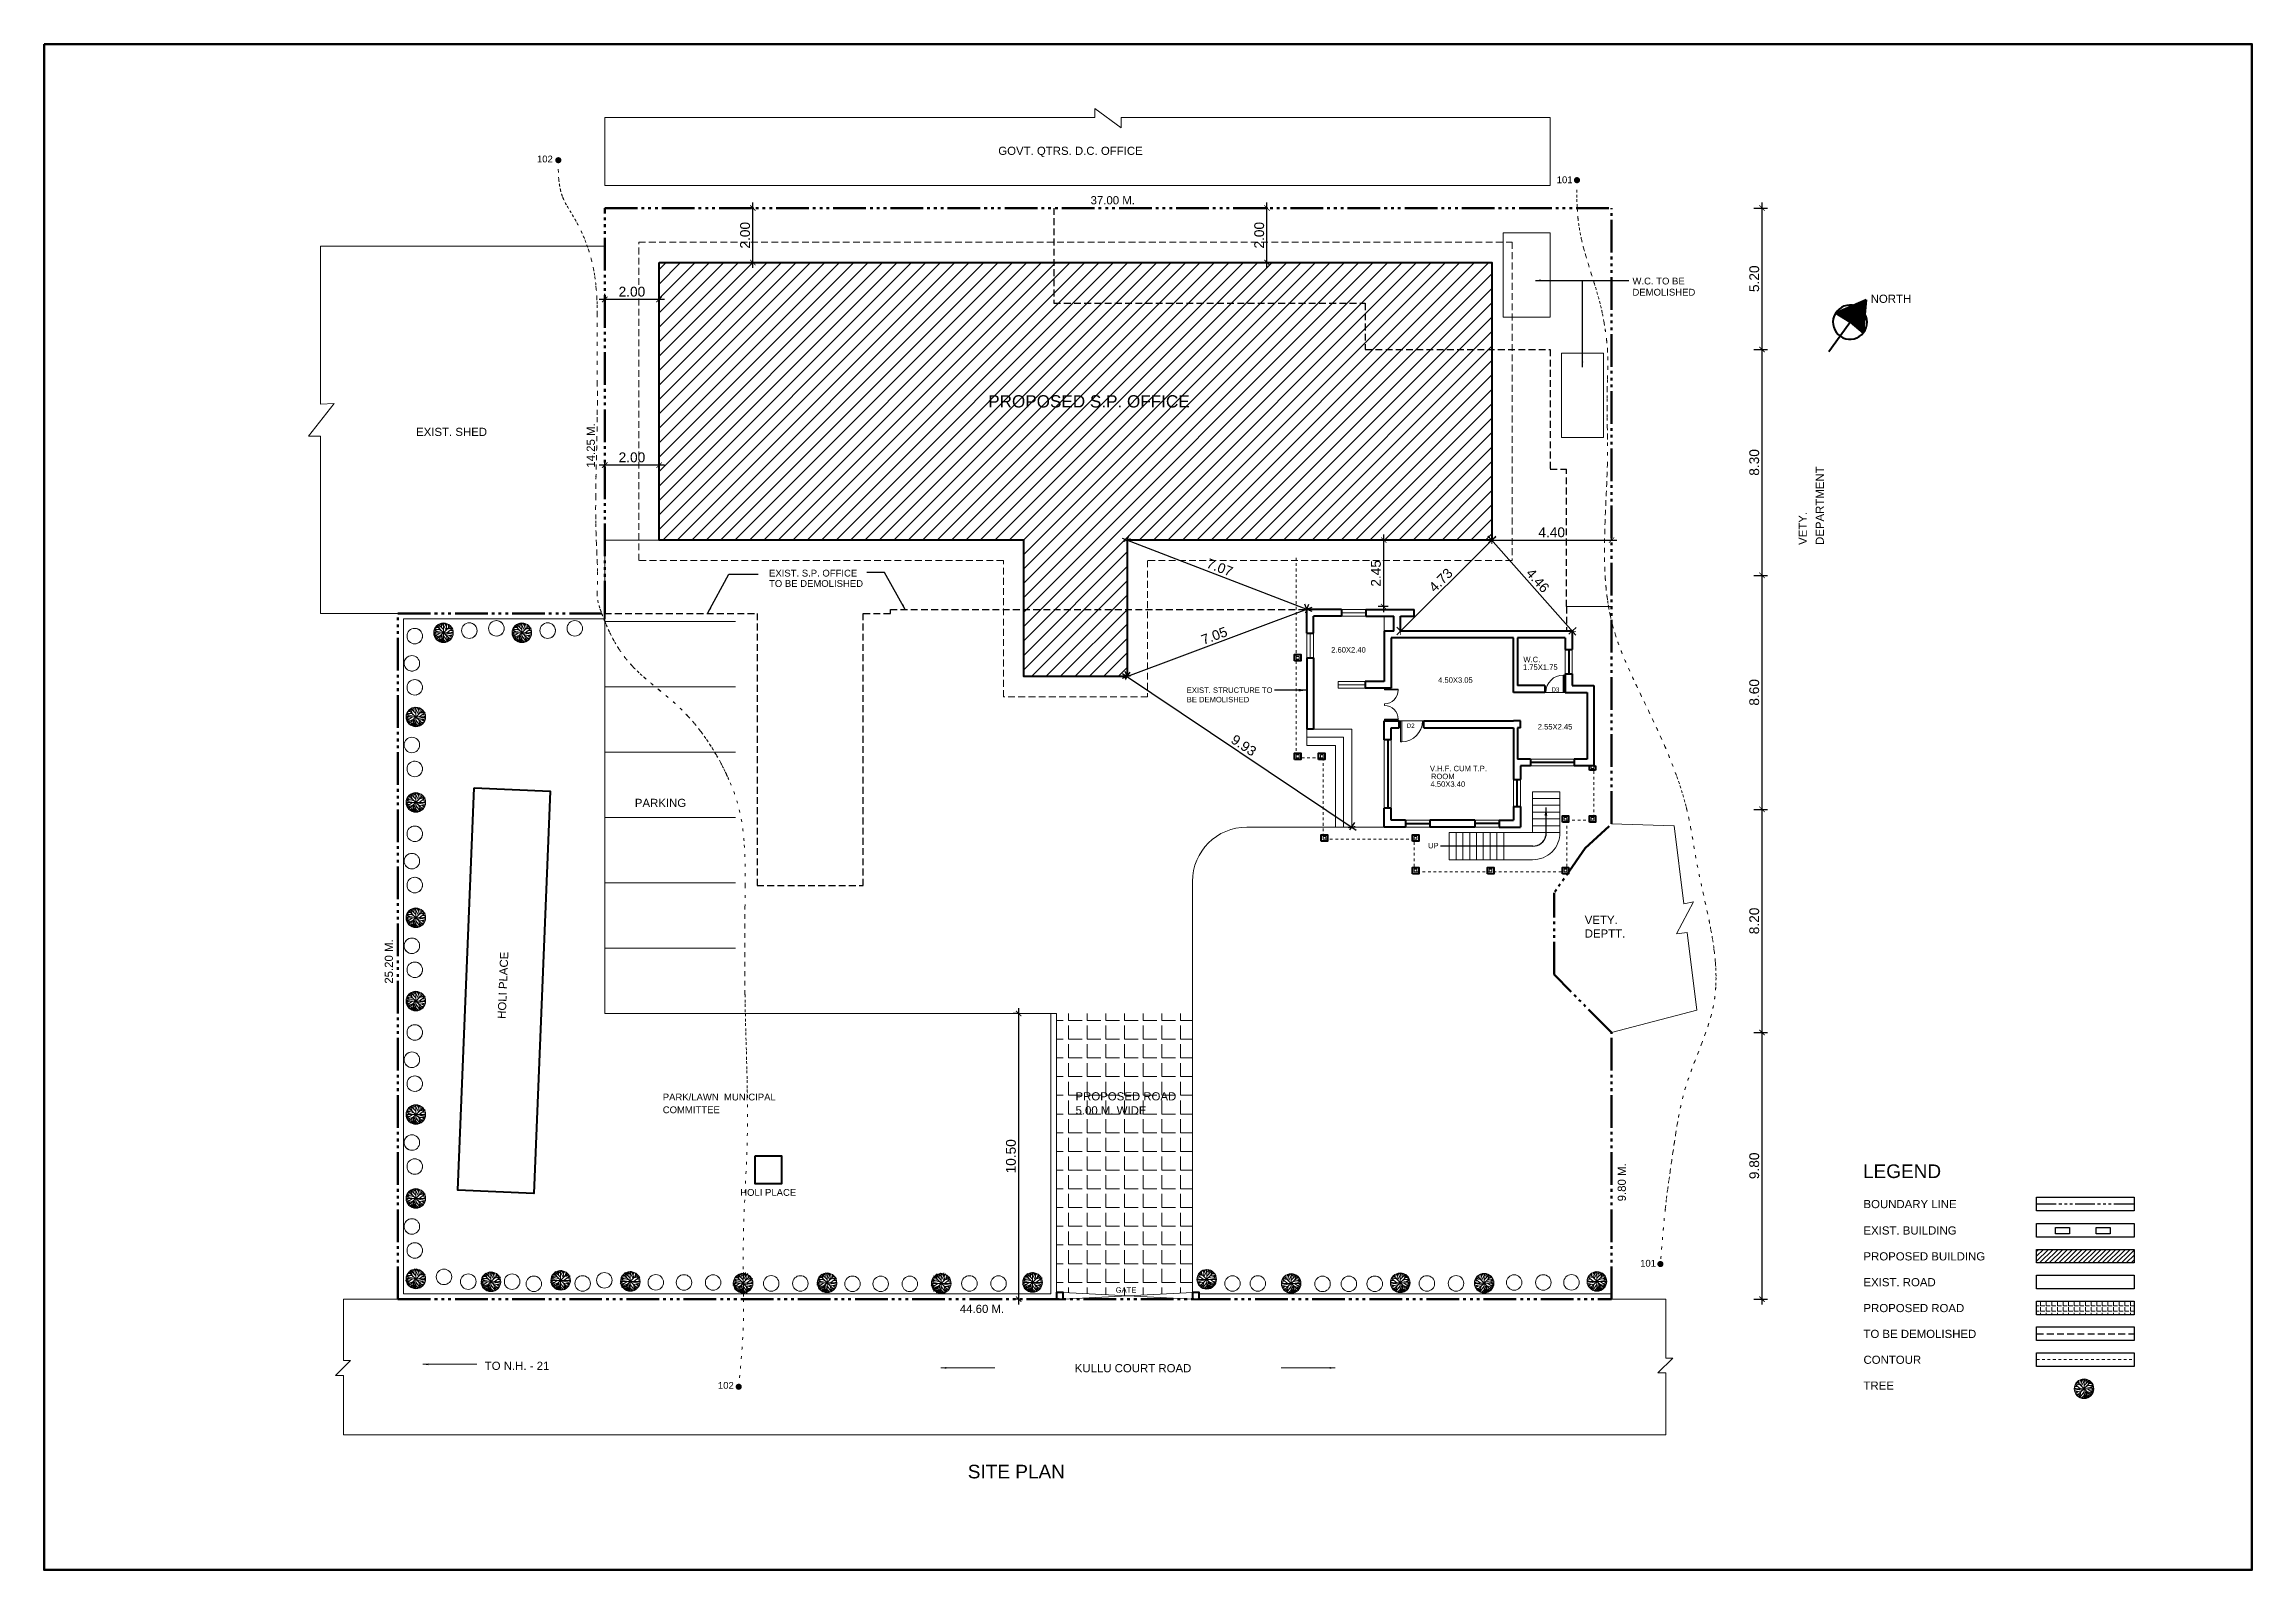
# Model space of a CAD drawing. Header units: inches. Extents: x 1367 to 15762, y 1989 to 8927.
# Drawn here: x 7686.4 to 7767.5, y 1988.7 to 2044.8 of the extents above; entities that cross this region are included whole.
import ezdxf

# ---------------------------------------------------------------- set-up
doc = ezdxf.new("R2010")
doc.units = ezdxf.units.IN
doc.header["$MEASUREMENT"] = 0
for name, pattern in [('ACAD_ISO06W100', [36, 24, -3, 0, -3, 0, -3, 0, -3]), ('DASHED2', [0.375, 0.25, -0.125]), ('DOT', [0.25, 0, -0.25])]:
    doc.linetypes.add(name, pattern=pattern)
for name, color, linetype, lineweight in [('BED', 60, 'Continuous', 13), ('boundary', 2, 'Continuous', 60), ('demolished', 40, 'Continuous', 25), ('dimension', 200, 'Continuous', 25), ('EXIST.', 21, 'Continuous', 20), ('FORM', 2, 'Continuous', 70), ('hatch', 8, 'Continuous', 5), ('PATH', 8, 'Continuous', 5), ('proj', 31, 'Continuous', 15), ('stair', 3, 'Continuous', 20), ('text', 6, 'Continuous', 25), ('wall', 1, 'Continuous', 40), ('win', 60, 'Continuous', 9)]:
    doc.layers.add(name, color=color, linetype=linetype, lineweight=lineweight)
doc.styles.get("Standard").update_dxf_attribs({"font": 'arial.ttf', "height": 0.36})
doc.dimstyles.get("Standard").update_dxf_attribs({"dimtxt": 0.36, "dimasz": 0.2, "dimexe": 0.2, "dimexo": 0.2, "dimgap": 0.1, "dimtad": 1, "dimzin": 0, "dimdsep": 46, "dimtxsty": 'Standard', "dimblk": 'ARCHTICK', "dimcen": 0.2, "dimdle": 0.2, "dimclrd": 256, "dimclre": 256, "dimadec": 0, "dimazin": 0, "dimtfac": 1, "dimtofl": 0, "dimtmove": 2, "dimatfit": 3, "dimfxl": 0, "dimtolj": 1, "dimtzin": 0, "dimlwd": -1, "dimlwe": -1, "dimarcsym": 0})

msp = doc.modelspace()

# ---------------------------------------------------------------- texts
at = {"layer": 'text'}
for s, height, p in [('102', 0.25, (7704.475, 2040.409)), ('GOVT. QTRS. D.C. OFFICE', 0.3, (7721.428, 2040.684)), ('101', 0.25, (7741.95, 2039.643)), ('37.00 M.', 0.3, (7724.82, 2038.868)), ('W.C. TO BE ', 0.25, (7744.734, 2035.923)), ('DEMOLISHED', 0.25, (7744.734, 2035.512)), ('NORTH', 0.3, (7753.488, 2035.247)), ('PROPOSED S.P. OFFICE', 0.45, (7721.058, 2031.402)), ('EXIST. SHED', 0.3, (7700.032, 2030.355)), ('TO BE DEMOLISHED', 0.25, (7713.004, 2024.808)), ('EXIST. S.P. OFFICE  ', 0.25, (7713.004, 2025.188)), ('2.60X2.40', 0.2, (7733.66, 2022.395)), ('W.C.', 0.2, (7740.725, 2022.04)), ('1.75X1.75', 0.2, (7740.71, 2021.759)), ('EXIST. STRUCTURE TO ', 0.2, (7728.355, 2020.913)), ('4.50X3.05', 0.2, (7737.591, 2021.286)), ('D3', 0.16, (7741.76, 2020.957)), ('BE DEMOLISHED', 0.2, (7728.355, 2020.566)), ('D2', 0.16, (7736.441, 2019.626)), ('2.55X2.45', 0.2, (7741.253, 2019.568)), ('V.H.F. CUM T.P.', 0.2, (7737.291, 2018.034)), ('ROOM', 0.2, (7737.328, 2017.743)), ('PARKING', 0.3, (7708.072, 2016.72)), ('4.50X3.40', 0.2, (7737.313, 2017.461)), ('UP', 0.2, (7737.222, 2015.201)), ('VETY.', 0.3, (7742.98, 2012.42)), ('DEPTT.', 0.3, (7742.98, 2011.92)), ('COMMITTEE', 0.25, (7709.098, 2005.466)), ('PARK/LAWN  MUNICIPAL', 0.25, (7709.098, 2005.935)), ('5.00 M. WIDE', 0.3, (7724.266, 2005.421)), ('PROPOSED ROAD', 0.3, (7724.266, 2005.937)), ('LEGEND', 0.5, (7753.204, 2003.084)), ('HOLI PLACE', 0.25, (7711.945, 2002.43)), ('BOUNDARY LINE', 0.3, (7753.224, 2001.977)), ('EXIST. BUILDING', 0.3, (7753.224, 2001.007)), ('101', 0.25, (7745.016, 1999.827)), ('PROPOSED BUILDING', 0.3, (7753.224, 2000.056)), ('EXIST. ROAD', 0.3, (7753.224, 1999.106)), ('44.60 M.', 0.3, (7720.015, 1998.125)), ('GATE', 0.2, (7725.742, 1998.869)), ('PROPOSED ROAD', 0.3, (7753.224, 1998.156)), ('TO BE DEMOLISHED', 0.3, (7753.224, 1997.206)), ('TO N.H. - 21', 0.3, (7702.556, 1996.034)), ('KULLU COURT ROAD ', 0.3, (7724.238, 1995.947)), ('CONTOUR', 0.3, (7753.224, 1996.256)), ('102', 0.25, (7711.125, 1995.338)), ('TREE', 0.3, (7753.224, 1995.306)), ('SITE PLAN', 0.5, (7720.306, 1992.046))]:
    msp.add_text(s, height=height, dxfattribs=at).set_placement(p)
for s, rotation, p in [('14.25 M.', 90, (7706.602, 2029.189)), ('DEPARTMENT', 90, (7751.767, 2026.35)), ('VETY.', 90, (7751.141, 2026.35)), ('25.20 M.', 90, (7699.181, 2010.226)), ('HOLI PLACE', 87.67847, (7703.325, 2008.929)), ('9.80 M.', 90, (7744.492, 2002.227))]:
    msp.add_text(s, height=0.3, rotation=rotation, dxfattribs=at).set_placement(p)

# ---------------------------------------------------------------- blocks, each defined once
blk = doc.blocks.new('_ArchTick')
at = {"color": 0, "linetype": 'ByBlock', "const_width": 0.15}
blk.add_lwpolyline([(-0.5, -0.5), (0.5, 0.5)], dxfattribs=at)
blk = doc.blocks.new('*D1246')
at = {"layer": 'Defpoints', "color": 0, "transparency": 16777216}
for p in [(7722.389, 2009.132), (7722.177, 1998.632), (7722.389, 1998.632)]:
    blk.add_point(p, dxfattribs=at)
at = {"layer": 'dimension', "transparency": 16777216}
for p, q in [((7722.189, 2009.132), (7721.977, 2009.132)), ((7722.177, 2009.332), (7722.177, 1998.432)), ((7722.189, 1998.632), (7721.977, 1998.632))]:
    blk.add_line(p, q, dxfattribs=at)
at = {"layer": 'dimension', "transparency": 16777216, "xscale": 0.2, "yscale": 0.2, "zscale": 0.2}
for p, rotation in [((7722.177, 2009.132), 90), ((7722.177, 1998.632), 270)]:
    blk.add_blockref('_ArchTick', p, dxfattribs=dict(at, rotation=rotation))
at = {"layer": 'dimension', "color": 0, "transparency": 16777216, "insert": (7721.894, 2003.882), "char_height": 0.36, "attachment_point": 5, "rotation": 90}
blk.add_mtext('\\A1;10.50', dxfattribs=at)
blk = doc.blocks.new('Tree - deciduous plan')
for p, q in [((-59.7219, 2.8025), (-12.0106, 12.0565)), ((-32.2571, 20.6333), (-59.1937, 9.348)), ((-58.6656, 12.7336), (-35.9543, 7.5424)), ((-57.081, 17.9248), (-47.0458, 14.7649)), ((-56.0247, 20.859), (-20.8134, 20.859)), ((-54.7923, 24.4702), (-47.75, 21.0847)), ((-54.6162, -24.7335), (-20.2853, 0.0941)), ((-53.2078, 27.4044), (-40.1797, 20.859)), ((-49.8627, 32.8214), (-32.7853, 32.8214)), ((-45.8134, 38.2383), (-40.5318, 33.0471)), ((-43.8768, 36.4326), (-44.405, 40.2696)), ((42, 42), (-42, -42)), ((42, -42), (-42, 42)), ((-40.1797, 44.558), (-36.4825, 43.2038)), ((-37.0107, 47.0408), (-35.25, 35.5298)), ((-32.6092, 50.4264), (-23.2782, 23.5674)), ((-31.2008, 51.1035), (-0.2149, 20.1818)), ((-26.4472, 46.5894), (-26.2712, 53.8116)), ((-22.0458, 42.0753), (-16.5881, 57.6486)), ((-21.1656, 55.8436), (-0.0388, 45.0094)), ((-12.5388, 54.9406), (-7.9613, 59.4546)), ((-12.3627, 32.1443), (-12.5388, 58.7776)), ((-5.3205, 59.6806), (16.5105, 16.7963)), ((2.426, 54.9406), (-1.4472, 59.9056)), ((0, 59.9996), (0, -60)), ((0.4894, 48.6208), (3.6584, 59.6806)), ((18.2711, 35.5298), (5.419, 59.6806)), ((9.8203, 51.5549), (12.8133, 58.5516)), ((19.6795, 19.5047), (16.3344, 57.6486)), ((17.0387, 51.1035), (23.2006, 55.1666)), ((17.7429, 43.6552), (25.4894, 54.2636)), ((54.3626, 25.3731), (20.9119, 0.3198)), ((23.3767, 23.3417), (53.3063, 27.4044)), ((29.3626, -6.6771), (59.4682, 7.091)), ((31.6513, 50.8778), (30.2429, 30.5643)), ((31.1232, 42.5267), (35.8767, 48.1693)), ((36.2288, 25.1474), (48.9049, 35.0784)), ((37.1091, 37.1098), (46.6161, 37.5612)), ((38.5175, 13.4107), (58.2359, 13.6364)), ((-60, 0), (60, 0)), ((-59.7219, -4.8714), (-54.2641, -6.6771)), ((-45.2853, -0.1316), (-59.0177, -10.0627)), ((-58.4895, -12.3197), (-36.4825, -11.6426)), ((-57.081, -18.4138), (-45.2853, -17.9624)), ((-52.6797, -18.188), (-55.4966, -22.0251)), ((-53.2078, -27.442), (-16.7641, -16.6081)), ((-38.9472, -29.0219), (-51.4472, -30.6018)), ((-47.2219, -19.3166), (-50.2148, -26.3135)), ((-46.5177, -30.1504), (-49.5106, -33.536)), ((-32.4331, -32.4075), (-48.1021, -35.5674)), ((-43.7008, -34.6645), (-46.6937, -37.373)), ((-35.9543, -22.4765), (-44.0529, -40.5329)), ((-24.6867, -37.8244), (-38.7712, -45.7241)), ((-26.2712, -43.9185), (-34.7219, -48.6583)), ((-19.9331, -20.2194), (-28.5599, -52.721)), ((-14.6515, -36.2445), (-27.6797, -52.9467)), ((-14.6515, -47.3041), (-25.0388, -54.3009)), ((-21.5177, -45.4984), (-19.9331, -56.1065)), ((-14.8275, -15.0282), (-14.6515, -57.6865)), ((-14.6515, -32.1818), (-3.912, -59.4922)), ((-8.4895, -47.5298), (-11.4825, -58.5893)), ((-10.074, -10.0627), (-2.5036, -59.7178)), ((-6.3768, -52.721), (-9.3698, -58.815)), ((-6.2008, -36.2445), (17.919, -57.0094)), ((-0.0388, -19.0909), (25.8415, -53.8495)), ((8.4119, -53.1724), (3.8344, -59.4922)), ((5.9471, -46.6269), (10.5246, -58.5893)), ((9.2922, -9.1598), (59.6443, -2.8401)), ((18.6232, -18.6394), (26.7218, -53.3981)), ((18.7992, -18.6394), (57.3556, -17.2853)), ((22.8485, -36.4702), (35.3485, -48.4326)), ((24.7852, -44.8213), (23.0246, -54.978)), ((26.3697, -18.4138), (58.9401, -9.8369)), ((30.419, -30.1504), (32.3556, -50.0125)), ((31.4753, -31.279), (49.6091, -33.3103)), ((38.1654, -18.188), (52.426, -29.0219)), ((41.5105, -32.6332), (46.088, -38.0501)), ((45.9119, -24.0564), (55.595, -22.2508))]:
    blk.add_line(p, q)
blk.add_circle((0, 0), 60)
blk = doc.blocks.new('*D1247')
at = {"layer": 'Defpoints', "color": 0, "transparency": 16777216}
for p in [(7706.965, 2029.283), (7706.965, 2028.93), (7708.965, 2028.93)]:
    blk.add_point(p, dxfattribs=at)
at = {"layer": 'dimension', "transparency": 16777216}
for p, q in [((7709.165, 2029.283), (7706.765, 2029.283)), ((7706.965, 2029.13), (7706.965, 2029.483)), ((7708.965, 2029.13), (7708.965, 2029.483))]:
    blk.add_line(p, q, dxfattribs=at)
at = {"layer": 'dimension', "transparency": 16777216, "xscale": 0.2, "yscale": 0.2, "zscale": 0.2, "rotation": 180}
blk.add_blockref('_ArchTick', (7706.965, 2029.283), dxfattribs=at)
at = {"layer": 'dimension', "transparency": 16777216, "xscale": 0.2, "yscale": 0.2, "zscale": 0.2}
blk.add_blockref('_ArchTick', (7708.965, 2029.283), dxfattribs=at)
at = {"layer": 'dimension', "color": 0, "transparency": 16777216, "insert": (7707.965, 2029.567), "char_height": 0.36, "attachment_point": 5}
blk.add_mtext('\\A1;{\\fArial|b0|i0|c0|p34;2.00\\fArial|b0|i0|c186|p34;}', dxfattribs=at)
blk = doc.blocks.new('*D1248')
at = {"layer": 'Defpoints', "color": 0, "transparency": 16777216}
for p in [(7712.408, 2038.732), (7712.642, 2038.732), (7712.642, 2036.728)]:
    blk.add_point(p, dxfattribs=at)
at = {"layer": 'dimension', "transparency": 16777216}
for p, q in [((7712.408, 2036.528), (7712.408, 2038.932)), ((7712.442, 2038.732), (7712.208, 2038.732)), ((7712.442, 2036.728), (7712.208, 2036.728))]:
    blk.add_line(p, q, dxfattribs=at)
at = {"layer": 'dimension', "transparency": 16777216, "xscale": 0.2, "yscale": 0.2, "zscale": 0.2}
for p, rotation in [((7712.408, 2038.732), 90), ((7712.408, 2036.728), 270)]:
    blk.add_blockref('_ArchTick', p, dxfattribs=dict(at, rotation=rotation))
at = {"layer": 'dimension', "color": 0, "transparency": 16777216, "insert": (7712.124, 2037.73), "char_height": 0.36, "attachment_point": 5, "rotation": 90}
blk.add_mtext('\\A1;2.00', dxfattribs=at)
blk = doc.blocks.new('*D1249')
at = {"layer": 'Defpoints', "color": 0, "transparency": 16777216}
for p in [(7739.565, 2026.307), (7743.965, 2026.528), (7743.965, 2026.307)]:
    blk.add_point(p, dxfattribs=at)
at = {"layer": 'dimension', "transparency": 16777216}
for p, q in [((7739.565, 2026.507), (7739.565, 2026.728)), ((7743.965, 2026.507), (7743.965, 2026.728)), ((7739.365, 2026.528), (7744.165, 2026.528))]:
    blk.add_line(p, q, dxfattribs=at)
at = {"layer": 'dimension', "transparency": 16777216, "xscale": 0.2, "yscale": 0.2, "zscale": 0.2, "rotation": 180}
blk.add_blockref('_ArchTick', (7739.565, 2026.528), dxfattribs=at)
at = {"layer": 'dimension', "transparency": 16777216, "xscale": 0.2, "yscale": 0.2, "zscale": 0.2}
blk.add_blockref('_ArchTick', (7743.965, 2026.528), dxfattribs=at)
at = {"layer": 'dimension', "color": 0, "transparency": 16777216, "insert": (7741.765, 2026.812), "char_height": 0.36, "attachment_point": 5}
blk.add_mtext('\\A1;4.40', dxfattribs=at)
blk = doc.blocks.new('*D1250')
at = {"layer": 'Defpoints', "color": 0, "transparency": 16777216}
for p in [(7735.592, 2026.528), (7735.961, 2026.528), (7735.961, 2024.082)]:
    blk.add_point(p, dxfattribs=at)
at = {"layer": 'dimension', "transparency": 16777216}
for p, q in [((7735.592, 2023.882), (7735.592, 2026.728)), ((7735.761, 2026.528), (7735.392, 2026.528)), ((7735.761, 2024.082), (7735.392, 2024.082))]:
    blk.add_line(p, q, dxfattribs=at)
at = {"layer": 'dimension', "transparency": 16777216, "xscale": 0.2, "yscale": 0.2, "zscale": 0.2}
for p, rotation in [((7735.592, 2026.528), 90), ((7735.592, 2024.082), 270)]:
    blk.add_blockref('_ArchTick', p, dxfattribs=dict(at, rotation=rotation))
at = {"layer": 'dimension', "color": 0, "transparency": 16777216, "insert": (7735.308, 2025.305), "char_height": 0.36, "attachment_point": 5, "rotation": 90}
blk.add_mtext('\\A1;2.45', dxfattribs=at)
blk = doc.blocks.new('*D1251')
at = {"layer": 'Defpoints', "color": 0, "transparency": 16777216}
for p in [(7731.302, 2038.732), (7731.536, 2038.732), (7731.536, 2036.728)]:
    blk.add_point(p, dxfattribs=at)
at = {"layer": 'dimension', "transparency": 16777216}
for p, q in [((7731.302, 2036.528), (7731.302, 2038.932)), ((7731.336, 2038.732), (7731.102, 2038.732)), ((7731.336, 2036.728), (7731.102, 2036.728))]:
    blk.add_line(p, q, dxfattribs=at)
at = {"layer": 'dimension', "transparency": 16777216, "xscale": 0.2, "yscale": 0.2, "zscale": 0.2}
for p, rotation in [((7731.302, 2038.732), 90), ((7731.302, 2036.728), 270)]:
    blk.add_blockref('_ArchTick', p, dxfattribs=dict(at, rotation=rotation))
at = {"layer": 'dimension', "color": 0, "transparency": 16777216, "insert": (7731.018, 2037.73), "char_height": 0.36, "attachment_point": 5, "rotation": 90}
blk.add_mtext('\\A1;2.00', dxfattribs=at)
blk = doc.blocks.new('*D1252')
at = {"layer": 'Defpoints', "color": 0, "transparency": 16777216}
for p in [(7706.965, 2035.372), (7706.965, 2035.019), (7708.965, 2035.019)]:
    blk.add_point(p, dxfattribs=at)
at = {"layer": 'dimension', "transparency": 16777216}
for p, q in [((7709.165, 2035.372), (7706.765, 2035.372)), ((7706.965, 2035.219), (7706.965, 2035.572)), ((7708.965, 2035.219), (7708.965, 2035.572))]:
    blk.add_line(p, q, dxfattribs=at)
at = {"layer": 'dimension', "transparency": 16777216, "xscale": 0.2, "yscale": 0.2, "zscale": 0.2, "rotation": 180}
blk.add_blockref('_ArchTick', (7706.965, 2035.372), dxfattribs=at)
at = {"layer": 'dimension', "transparency": 16777216, "xscale": 0.2, "yscale": 0.2, "zscale": 0.2}
blk.add_blockref('_ArchTick', (7708.965, 2035.372), dxfattribs=at)
at = {"layer": 'dimension', "color": 0, "transparency": 16777216, "insert": (7707.965, 2035.656), "char_height": 0.36, "attachment_point": 5}
blk.add_mtext('\\A1;{\\fArial|b0|i0|c0|p34;2.00\\fArial|b0|i0|c186|p34;}', dxfattribs=at)
blk = doc.blocks.new('*D1253')
at = {"layer": 'Defpoints', "color": 0, "transparency": 16777216}
for p in [(7748.99, 2008.432), (7748.99, 1998.632), (7749.494, 1998.632)]:
    blk.add_point(p, dxfattribs=at)
at = {"layer": 'dimension', "transparency": 16777216}
for p, q in [((7749.19, 2008.432), (7749.694, 2008.432)), ((7749.494, 2008.632), (7749.494, 1998.432)), ((7749.19, 1998.632), (7749.694, 1998.632))]:
    blk.add_line(p, q, dxfattribs=at)
at = {"layer": 'dimension', "transparency": 16777216, "xscale": 0.2, "yscale": 0.2, "zscale": 0.2}
for p, rotation in [((7749.494, 2008.432), 90), ((7749.494, 1998.632), 270)]:
    blk.add_blockref('_ArchTick', p, dxfattribs=dict(at, rotation=rotation))
at = {"layer": 'dimension', "color": 0, "transparency": 16777216, "insert": (7749.21, 2003.532), "char_height": 0.36, "attachment_point": 5, "rotation": 90}
blk.add_mtext('\\A1;{\\fArial|b0|i0|c0|p34;9.80\\fArial|b0|i0|c186|p34;}', dxfattribs=at)
blk = doc.blocks.new('*D1254')
at = {"layer": 'Defpoints', "color": 0, "transparency": 16777216}
for p in [(7748.99, 2016.632), (7748.99, 2008.432), (7749.494, 2008.432)]:
    blk.add_point(p, dxfattribs=at)
at = {"layer": 'dimension', "transparency": 16777216}
for p, q in [((7749.19, 2016.632), (7749.694, 2016.632)), ((7749.494, 2016.832), (7749.494, 2008.232)), ((7749.19, 2008.432), (7749.694, 2008.432))]:
    blk.add_line(p, q, dxfattribs=at)
at = {"layer": 'dimension', "transparency": 16777216, "xscale": 0.2, "yscale": 0.2, "zscale": 0.2}
for p, rotation in [((7749.494, 2016.632), 90), ((7749.494, 2008.432), 270)]:
    blk.add_blockref('_ArchTick', p, dxfattribs=dict(at, rotation=rotation))
at = {"layer": 'dimension', "color": 0, "transparency": 16777216, "insert": (7749.21, 2012.532), "char_height": 0.36, "attachment_point": 5, "rotation": 90}
blk.add_mtext('\\A1;{\\fArial|b0|i0|c0|p34;8.20\\fArial|b0|i0|c186|p34;}', dxfattribs=at)
blk = doc.blocks.new('*D1255')
at = {"layer": 'Defpoints', "color": 0, "transparency": 16777216}
for p in [(7748.99, 2025.232), (7748.99, 2016.632), (7749.494, 2016.632)]:
    blk.add_point(p, dxfattribs=at)
at = {"layer": 'dimension', "transparency": 16777216}
for p, q in [((7749.19, 2025.232), (7749.694, 2025.232)), ((7749.494, 2025.432), (7749.494, 2016.432)), ((7749.19, 2016.632), (7749.694, 2016.632))]:
    blk.add_line(p, q, dxfattribs=at)
at = {"layer": 'dimension', "transparency": 16777216, "xscale": 0.2, "yscale": 0.2, "zscale": 0.2}
for p, rotation in [((7749.494, 2025.232), 90), ((7749.494, 2016.632), 270)]:
    blk.add_blockref('_ArchTick', p, dxfattribs=dict(at, rotation=rotation))
at = {"layer": 'dimension', "color": 0, "transparency": 16777216, "insert": (7749.21, 2020.932), "char_height": 0.36, "attachment_point": 5, "rotation": 90}
blk.add_mtext('\\A1;{\\fArial|b0|i0|c0|p34;8.60\\fArial|b0|i0|c186|p34;}', dxfattribs=at)
blk = doc.blocks.new('*D1256')
at = {"layer": 'Defpoints', "color": 0, "transparency": 16777216}
for p in [(7748.99, 2033.532), (7748.99, 2025.232), (7749.494, 2025.232)]:
    blk.add_point(p, dxfattribs=at)
at = {"layer": 'dimension', "transparency": 16777216}
for p, q in [((7749.19, 2033.532), (7749.694, 2033.532)), ((7749.494, 2033.732), (7749.494, 2025.032)), ((7749.19, 2025.232), (7749.694, 2025.232))]:
    blk.add_line(p, q, dxfattribs=at)
at = {"layer": 'dimension', "transparency": 16777216, "xscale": 0.2, "yscale": 0.2, "zscale": 0.2}
for p, rotation in [((7749.494, 2033.532), 90), ((7749.494, 2025.232), 270)]:
    blk.add_blockref('_ArchTick', p, dxfattribs=dict(at, rotation=rotation))
at = {"layer": 'dimension', "color": 0, "transparency": 16777216, "insert": (7749.21, 2029.382), "char_height": 0.36, "attachment_point": 5, "rotation": 90}
blk.add_mtext('\\A1;{\\fArial|b0|i0|c0|p34;8.30\\fArial|b0|i0|c186|p34;}', dxfattribs=at)
blk = doc.blocks.new('*D1257')
at = {"layer": 'Defpoints', "color": 0, "transparency": 16777216}
for p in [(7748.99, 2038.732), (7748.99, 2033.532), (7749.494, 2033.532)]:
    blk.add_point(p, dxfattribs=at)
at = {"layer": 'dimension', "transparency": 16777216}
for p, q in [((7749.494, 2038.932), (7749.494, 2033.332)), ((7749.19, 2038.732), (7749.694, 2038.732)), ((7749.19, 2033.532), (7749.694, 2033.532))]:
    blk.add_line(p, q, dxfattribs=at)
at = {"layer": 'dimension', "transparency": 16777216, "xscale": 0.2, "yscale": 0.2, "zscale": 0.2}
for p, rotation in [((7749.494, 2038.732), 90), ((7749.494, 2033.532), 270)]:
    blk.add_blockref('_ArchTick', p, dxfattribs=dict(at, rotation=rotation))
at = {"layer": 'dimension', "color": 0, "transparency": 16777216, "insert": (7749.21, 2036.132), "char_height": 0.36, "attachment_point": 5, "rotation": 90}
blk.add_mtext('\\A1;{\\fArial|b0|i0|c0|p34;5.20\\fArial|b0|i0|c186|p34;}', dxfattribs=at)
blk = doc.blocks.new('*D1258')
at = {"layer": 'Defpoints', "color": 0, "transparency": 16777216}
for p in [(7739.296, 2026.29), (7742.246, 2022.944), (7742.515, 2023.182)]:
    blk.add_point(p, dxfattribs=at)
at = {"layer": 'dimension', "transparency": 16777216}
for p, q in [((7739.433, 2026.678), (7742.648, 2023.032)), ((7739.446, 2026.423), (7739.715, 2026.66)), ((7742.396, 2023.076), (7742.665, 2023.314))]:
    blk.add_line(p, q, dxfattribs=at)
at = {"layer": 'dimension', "transparency": 16777216, "xscale": 0.2, "yscale": 0.2, "zscale": 0.2}
for p, rotation in [((7739.565, 2026.528), 131.399430320341), ((7742.515, 2023.182), 311.399430320341)]:
    blk.add_blockref('_ArchTick', p, dxfattribs=dict(at, rotation=rotation))
at = {"layer": 'dimension', "color": 0, "transparency": 16777216, "insert": (7741.253, 2025.043), "char_height": 0.36, "attachment_point": 5, "rotation": 311.39943}
blk.add_mtext('\\A1;4.46', dxfattribs=at)
blk = doc.blocks.new('*D1259')
at = {"layer": 'Defpoints', "color": 0, "transparency": 16777216}
for p in [(7739.565, 2026.528), (7739.695, 2026.398), (7736.345, 2023.052)]:
    blk.add_point(p, dxfattribs=at)
at = {"layer": 'dimension', "transparency": 16777216}
for p, q in [((7736.074, 2023.041), (7739.707, 2026.669)), ((7739.554, 2026.54), (7739.424, 2026.67)), ((7736.204, 2023.193), (7736.074, 2023.323))]:
    blk.add_line(p, q, dxfattribs=at)
at = {"layer": 'dimension', "transparency": 16777216, "xscale": 0.2, "yscale": 0.2, "zscale": 0.2}
for p, rotation in [((7739.565, 2026.528), 44.96735916367363), ((7736.215, 2023.182), 224.9673591636737)]:
    blk.add_blockref('_ArchTick', p, dxfattribs=dict(at, rotation=rotation))
at = {"layer": 'dimension', "color": 0, "transparency": 16777216, "insert": (7737.69, 2025.056), "char_height": 0.36, "attachment_point": 5, "rotation": 44.96736}
blk.add_mtext('\\A1;4.73', dxfattribs=at)
blk = doc.blocks.new('*D1260')
at = {"layer": 'Defpoints', "color": 0, "transparency": 16777216}
for p in [(7732.822, 2023.83), (7726.165, 2021.513), (7726.222, 2021.361)]:
    blk.add_point(p, dxfattribs=at)
at = {"layer": 'dimension', "transparency": 16777216}
for p, q in [((7732.953, 2024.052), (7725.978, 2021.443)), ((7732.752, 2024.018), (7732.695, 2024.169)), ((7726.152, 2021.549), (7726.095, 2021.7))]:
    blk.add_line(p, q, dxfattribs=at)
at = {"layer": 'dimension', "transparency": 16777216, "xscale": 0.2, "yscale": 0.2, "zscale": 0.2}
for p, rotation in [((7732.765, 2023.982), 20.5089554291967), ((7726.165, 2021.513), 200.5089554291967)]:
    blk.add_blockref('_ArchTick', p, dxfattribs=dict(at, rotation=rotation))
at = {"layer": 'dimension', "color": 0, "transparency": 16777216, "insert": (7729.366, 2023.013), "char_height": 0.36, "attachment_point": 5, "rotation": 20.50896}
blk.add_mtext('\\A1;7.05', dxfattribs=at)
blk = doc.blocks.new('*D1261')
at = {"layer": 'Defpoints', "color": 0, "transparency": 16777216}
for p in [(7725.988, 2021.249), (7734.238, 2015.718), (7734.415, 2015.982)]:
    blk.add_point(p, dxfattribs=at)
at = {"layer": 'dimension', "transparency": 16777216}
for p, q in [((7725.999, 2021.624), (7734.582, 2015.87)), ((7726.1, 2021.415), (7726.277, 2021.679)), ((7734.35, 2015.884), (7734.527, 2016.148))]:
    blk.add_line(p, q, dxfattribs=at)
at = {"layer": 'dimension', "transparency": 16777216, "xscale": 0.2, "yscale": 0.2, "zscale": 0.2}
for p, rotation in [((7726.165, 2021.513), 146.1602541017097), ((7734.415, 2015.982), 326.1602541017097)]:
    blk.add_blockref('_ArchTick', p, dxfattribs=dict(at, rotation=rotation))
at = {"layer": 'dimension', "color": 0, "transparency": 16777216, "insert": (7730.449, 2018.983), "char_height": 0.36, "attachment_point": 5, "rotation": 326.16025}
blk.add_mtext('\\A1;9.93', dxfattribs=at)
blk = doc.blocks.new('*D1262')
at = {"layer": 'Defpoints', "color": 0, "transparency": 16777216}
for p in [(7726.095, 2026.346), (7732.695, 2023.8), (7732.765, 2023.982)]:
    blk.add_point(p, dxfattribs=at)
at = {"layer": 'dimension', "transparency": 16777216}
for p, q in [((7726.167, 2026.533), (7726.237, 2026.715)), ((7725.979, 2026.6), (7732.952, 2023.91)), ((7732.767, 2023.987), (7732.837, 2024.168))]:
    blk.add_line(p, q, dxfattribs=at)
at = {"layer": 'dimension', "transparency": 16777216, "xscale": 0.2, "yscale": 0.2, "zscale": 0.2}
for p, rotation in [((7726.165, 2026.528), 158.904101555292), ((7732.765, 2023.982), 338.904101555292)]:
    blk.add_blockref('_ArchTick', p, dxfattribs=dict(at, rotation=rotation))
at = {"layer": 'dimension', "color": 0, "transparency": 16777216, "insert": (7729.568, 2025.52), "char_height": 0.36, "attachment_point": 5, "rotation": 338.9041}
blk.add_mtext('\\A1;7.07', dxfattribs=at)
blk = doc.blocks.new('door')
at = {"layer": 'BED'}
for p, q in [((13.196, 31.934), (13.246, 31.934)), ((14.196, 31.934), (14.096, 31.934)), ((14.096, 31.084), (14.096, 31.934)), ((14.146, 31.934), (14.146, 31.084)), ((14.146, 31.084), (14.096, 31.084)), ((14.096, 31.084), (14.146, 31.084))]:
    blk.add_line(p, q, dxfattribs=at)
blk.add_arc((14.096, 31.934), 0.85, 180, 270, dxfattribs=at)

# ---------------------------------------------------------------- dimensions: what is measured, and where the dimension line sits
at = {"layer": 'dimension'}
for base, p1, p2, picture, middle in [((7712.408, 2038.732), (7712.642, 2036.728), (7712.642, 2038.732), '*D1248', (7712.124, 2037.73)), ((7731.302, 2038.732), (7731.536, 2036.728), (7731.536, 2038.732), '*D1251', (7731.018, 2037.73)), ((7735.592, 2026.528), (7735.961, 2024.082), (7735.961, 2026.528), '*D1250', (7735.308, 2025.305)), ((7722.177, 1998.632), (7722.389, 2009.132), (7722.389, 1998.632), '*D1246', (7721.894, 2003.882))]:
    dim = msp.add_linear_dim(base=base, p1=p1, p2=p2, angle=90, dimstyle='Standard', dxfattribs=at)
    dim.commit()
    dim.dimension.update_dxf_attribs({"geometry": picture, "text_midpoint": middle})
for base, p1, p2, text, picture, middle in [((7749.494, 2033.532), (7748.99, 2038.732), (7748.99, 2033.532), '{\\fArial|b0|i0|c0|p34;5.20\\fArial|b0|i0|c186|p34;}', '*D1257', (7749.21, 2036.132)), ((7749.494, 2025.232), (7748.99, 2033.532), (7748.99, 2025.232), '{\\fArial|b0|i0|c0|p34;8.30\\fArial|b0|i0|c186|p34;}', '*D1256', (7749.21, 2029.382)), ((7749.494, 2016.632), (7748.99, 2025.232), (7748.99, 2016.632), '{\\fArial|b0|i0|c0|p34;8.60\\fArial|b0|i0|c186|p34;}', '*D1255', (7749.21, 2020.932)), ((7749.494, 2008.432), (7748.99, 2016.632), (7748.99, 2008.432), '{\\fArial|b0|i0|c0|p34;8.20\\fArial|b0|i0|c186|p34;}', '*D1254', (7749.21, 2012.532)), ((7749.494, 1998.632), (7748.99, 2008.432), (7748.99, 1998.632), '{\\fArial|b0|i0|c0|p34;9.80\\fArial|b0|i0|c186|p34;}', '*D1253', (7749.21, 2003.532))]:
    dim = msp.add_linear_dim(base=base, p1=p1, p2=p2, angle=90, text=text, dimstyle='Standard', dxfattribs=at)
    dim.commit()
    dim.dimension.update_dxf_attribs({"geometry": picture, "text_midpoint": middle})
for base, p1, p2, picture, middle in [((7706.965, 2035.372), (7708.965, 2035.019), (7706.965, 2035.019), '*D1252', (7707.965, 2035.656)), ((7706.965, 2029.283), (7708.965, 2028.93), (7706.965, 2028.93), '*D1247', (7707.965, 2029.567))]:
    dim = msp.add_linear_dim(base=base, p1=p1, p2=p2, text='{\\fArial|b0|i0|c0|p34;2.00\\fArial|b0|i0|c186|p34;}', dimstyle='Standard', dxfattribs=at)
    dim.commit()
    dim.dimension.update_dxf_attribs({"geometry": picture, "text_midpoint": middle})
for p1, p2, distance, picture, middle in [((7726.095, 2026.346), (7732.695, 2023.8), 0.195, '*D1262', (7729.568, 2025.52)), ((7736.345, 2023.052), (7739.695, 2026.398), 0.184, '*D1259', (7737.69, 2025.056)), ((7739.296, 2026.29), (7742.246, 2022.944), 0.359, '*D1258', (7741.253, 2025.043)), ((7732.822, 2023.83), (7726.222, 2021.361), -0.162, '*D1260', (7729.366, 2023.013)), ((7725.988, 2021.249), (7734.238, 2015.718), 0.318, '*D1261', (7730.449, 2018.983))]:
    dim = msp.add_aligned_dim(p1=p1, p2=p2, distance=distance, dimstyle='Standard', dxfattribs=at)
    dim.commit()
    dim.dimension.update_dxf_attribs({"geometry": picture, "text_midpoint": middle})
dim = msp.add_linear_dim(base=(7743.965, 2026.528), p1=(7739.565, 2026.307), p2=(7743.965, 2026.307), dimstyle='Standard', dxfattribs=at)
dim.commit()
dim.dimension.update_dxf_attribs({"geometry": '*D1249', "text_midpoint": (7741.765, 2026.812)})

# ---------------------------------------------------------------- hatches: boundary and pattern name
at = {"layer": 'hatch'}
h = msp.add_hatch(dxfattribs=at)
h.set_pattern_fill('ANSI31', color=256, scale=3, style=0)
h.set_pattern_definition([(45, (8001.755, 1794.68602), (-0.26516504, 0.26516504), [])])
h.paths.add_polyline_path([(7708.965, 2026.528), (7722.365, 2026.528), (7722.365, 2024.082), (7726.165, 2024.082), (7726.165, 2026.528), (7739.565, 2026.528), (7739.565, 2033.532), (7734.915, 2033.532), (7734.915, 2035.232), (7723.465, 2035.232), (7723.465, 2036.728), (7708.965, 2036.728)], flags=17)
h.paths.add_polyline_path([(7708.965, 2026.528), (7722.365, 2026.528), (7722.365, 2024.082), (7726.165, 2024.082), (7726.165, 2026.528), (7739.565, 2026.528), (7739.565, 2036.728), (7708.965, 2036.728)])
h.paths.add_polyline_path([(7708.965, 2026.528), (7722.365, 2026.528), (7722.365, 2021.513), (7726.165, 2021.513), (7726.165, 2026.528), (7739.565, 2026.528), (7739.565, 2033.532), (7734.915, 2033.532), (7734.915, 2035.232), (7723.465, 2035.232), (7723.465, 2036.728), (7708.965, 2036.728)])
h.paths.add_polyline_path([(7720.942, 2031.278), (7728.58, 2031.278), (7728.58, 2031.976), (7720.942, 2031.976)], flags=24)
h = msp.add_hatch(dxfattribs=at)
h.set_pattern_fill('ANGLE', color=256, scale=0.75, style=0)
h.set_pattern_definition([(0, (7991.7635, 1353.44881), (0, 0.20625), [0.15, -0.05625]), (90, (7991.7635, 1353.44881), (-0.20625, 1e-17), [0.15, -0.05625])])
h.paths.add_polyline_path([(7759.588, 1998.061), (7763.169, 1998.061), (7763.169, 1998.562), (7759.588, 1998.562)])
at = {"layer": 'PATH'}
h = msp.add_hatch(dxfattribs=at)
h.set_pattern_fill('ANGLE', color=256, scale=2.5, style=0)
h.set_pattern_definition([(0, (8001.755, 1386.68556), (0, 0.6875), [0.5, -0.1875]), (90, (8001.755, 1386.68556), (-0.6875, 4e-17), [0.5, -0.1875])])
h.paths.add_polyline_path([(7723.565, 2009.132), (7723.565, 1998.882), (7723.815, 1998.882), (7726.19, 1998.757), (7728.565, 1998.882), (7728.565, 2009.132)])
h.paths.add_polyline_path([(7725.69, 1998.814), (7726.554, 1998.814), (7726.554, 1999.124), (7725.69, 1999.124)], flags=24)
h.paths.add_polyline_path([(7724.19, 2005.339), (7726.951, 2005.339), (7726.951, 2005.799), (7724.19, 2005.799)], flags=24)
h.paths.add_polyline_path([(7724.189, 2005.854), (7728.047, 2005.854), (7728.047, 2006.32), (7724.189, 2006.32)], flags=24)
at = {"layer": 'stair'}
h = msp.add_hatch(dxfattribs=at)
h.set_pattern_fill('ANSI31', color=256, style=0)
h.set_pattern_definition([(45, (7991.7635, 1353.44881), (-0.088388348, 0.088388348), [])])
h.paths.add_polyline_path([(7759.588, 1999.962), (7763.169, 1999.962), (7763.169, 2000.462), (7759.588, 2000.462)])
at = {"layer": 'wall'}
h = msp.add_hatch(dxfattribs=at)
h.set_pattern_fill('ANSI31', color=256, scale=0.5, angle=45, style=0)
h.set_pattern_definition([(18.088186, (7055.97047, 2053.16624), (0.0194050274, -0.0594112356), [])])
h.paths.add_polyline_path([(7753.325, 2035.355), (7752.731, 2034.536), (7752.199, 2034.872)])
h = msp.add_hatch(dxfattribs=at)
h.set_pattern_fill('ANSI31', color=256, scale=0.5, angle=45, style=0)
h.set_pattern_definition([(90, (7986.77068, 1377.99412), (-0.0625, 1e-17), [])])
h.paths.add_polyline_path([(7753.325, 2035.355), (7752.731, 2034.536), (7753.215, 2034.135)])

# ---------------------------------------------------------------- linework, layer by layer
at = {"layer": 'boundary', "linetype": 'ACAD_ISO06W100', "ltscale": 0.05}
for p, q in [((7706.965, 2038.732), (7743.965, 2038.732)), ((7706.965, 2023.832), (7706.965, 2038.732)), ((7743.965, 2016.095), (7743.965, 2038.732)), ((7699.365, 2023.832), (7706.965, 2023.832)), ((7699.365, 1998.632), (7699.365, 2023.832)), ((7742.992, 2015.202), (7743.965, 2016.095)), ((7742.992, 2015.202), (7741.851, 2013.56)), ((7741.851, 2010.56), (7741.851, 2013.56)), ((7743.965, 2008.432), (7741.851, 2010.56)), ((7743.965, 1998.632), (7743.965, 2008.432)), ((7699.365, 1998.632), (7743.965, 1998.632))]:
    msp.add_line(p, q, dxfattribs=at)
at = {"layer": 'demolished', "linetype": 'DASHED2'}
for p, q in [((7723.465, 2038.732), (7723.465, 2035.232)), ((7723.465, 2035.232), (7734.915, 2035.232)), ((7734.915, 2035.232), (7734.915, 2033.532)), ((7734.915, 2033.532), (7741.715, 2033.532)), ((7741.715, 2033.532), (7741.715, 2029.132)), ((7741.715, 2029.132), (7742.315, 2029.132)), ((7742.315, 2024.082), (7742.315, 2029.132)), ((7706.965, 2023.832), (7712.565, 2023.832)), ((7712.565, 2023.832), (7712.565, 2013.832)), ((7716.465, 2023.832), (7717.465, 2023.832)), ((7716.465, 2013.832), (7716.465, 2023.832)), ((7717.465, 2023.832), (7717.465, 2023.982)), ((7717.465, 2023.982), (7733.465, 2023.982)), ((7742.315, 2024.082), (7742.315, 2023.182)), ((7712.565, 2013.832), (7716.465, 2013.832)), ((7759.588, 1997.362), (7763.169, 1997.362))]:
    msp.add_line(p, q, dxfattribs=at)
at = {"layer": 'dimension'}
msp.add_line((7739.565, 2026.528), (7743.965, 2026.528), dxfattribs=at)
at = {"layer": 'EXIST.'}
for p, q in [((7724.972, 2042.385), (7725.946, 2041.673)), ((7724.972, 2042.06), (7724.972, 2042.385)), ((7706.965, 2042.06), (7724.972, 2042.06)), ((7706.965, 2039.56), (7706.965, 2042.06)), ((7725.946, 2042.06), (7741.715, 2042.06)), ((7725.946, 2041.673), (7725.946, 2042.06)), ((7741.715, 2042.06), (7741.715, 2039.56)), ((7741.715, 2039.56), (7706.965, 2039.56)), ((7696.522, 2037.332), (7696.522, 2031.522)), ((7706.965, 2037.332), (7696.522, 2037.332)), ((7697.021, 2031.549), (7696.085, 2030.342)), ((7696.522, 2031.522), (7697.021, 2031.549)), ((7696.085, 2030.342), (7696.522, 2030.342)), ((7696.522, 2030.342), (7696.522, 2023.832)), ((7699.365, 2023.832), (7696.522, 2023.832)), ((7699.565, 2023.632), (7706.965, 2023.632)), ((7699.565, 1998.832), (7699.565, 2023.632)), ((7706.965, 2023.832), (7706.965, 2015.332)), ((7711.765, 2023.532), (7706.965, 2023.532)), ((7711.765, 2021.132), (7706.965, 2021.132)), ((7711.765, 2018.732), (7706.965, 2018.732)), ((7711.765, 2016.332), (7706.965, 2016.332)), ((7730.565, 2015.982), (7734.1, 2015.982)), ((7711.765, 2013.932), (7706.965, 2013.932)), ((7728.565, 1998.632), (7728.565, 2013.982)), ((7711.765, 2011.532), (7706.965, 2011.532)), ((7723.565, 2009.132), (7706.965, 2009.132)), ((7723.565, 1998.632), (7723.565, 2009.132)), ((7723.365, 1998.832), (7723.365, 2006.05)), ((7699.565, 1998.832), (7723.365, 1998.832)), ((7728.815, 1998.832), (7743.965, 1998.832))]:
    msp.add_line(p, q, dxfattribs=at)
for points in [[(7739.985, 2037.822), (7741.715, 2037.822), (7741.715, 2034.723), (7739.985, 2034.723)], [(7742.12, 2033.395), (7743.668, 2033.395), (7743.668, 2030.296), (7742.12, 2030.296)], [(7704.363, 2002.518), (7704.963, 2017.306), (7702.165, 2017.42), (7701.565, 2002.632)], [(7712.476, 2002.884), (7713.476, 2002.884), (7713.476, 2003.884), (7712.476, 2003.884)]]:
    msp.add_lwpolyline(points, close=True, dxfattribs=at)
at = {"layer": 'EXIST.', "color": 21, "lineweight": 0}
msp.add_arc((7730.565, 2013.982), 2, 90, 180, dxfattribs=at)
at = {"layer": 'EXIST.'}
msp.add_arc((7730.565, 2013.982), 2, 90, 180, dxfattribs=at)
at = {"layer": 'FORM'}
msp.add_lwpolyline([(7686.365, 2044.753), (7686.365, 1988.685), (7767.496, 1988.685), (7767.496, 2044.753)], close=True, dxfattribs=at)
at = {"layer": 'proj', "linetype": 'DASHED2', "ltscale": 0.4}
for p, q in [((7732.38, 2025.878), (7732.38, 2018.532)), ((7732.38, 2018.532), (7733.365, 2018.532)), ((7733.365, 2018.532), (7733.365, 2015.532)), ((7743.315, 2016.332), (7743.315, 2018.132)), ((7742.322, 2016.232), (7742.322, 2014.332)), ((7742.322, 2016.232), (7743.215, 2016.232)), ((7736.715, 2015.532), (7733.365, 2015.532)), ((7736.715, 2014.332), (7736.715, 2015.532)), ((7742.322, 2014.332), (7736.715, 2014.332))]:
    msp.add_line(p, q, dxfattribs=at)
at = {"layer": 'proj'}
for p, q in [((7735.615, 2023.182), (7735.615, 2023.732)), ((7741.065, 2017.282), (7741.065, 2015.782)), ((7741.065, 2017.282), (7742.065, 2017.282)), ((7741.065, 2017.032), (7742.065, 2017.032)), ((7742.065, 2017.282), (7742.065, 2015.782)), ((7741.065, 2016.782), (7742.065, 2016.782)), ((7741.065, 2016.532), (7742.065, 2016.532)), ((7741.065, 2016.282), (7742.065, 2016.282)), ((7741.065, 2015.782), (7738.003, 2015.782)), ((7738.003, 2015.782), (7738.003, 2014.782)), ((7738.253, 2015.782), (7738.253, 2014.782)), ((7738.503, 2015.782), (7738.503, 2014.782)), ((7738.753, 2015.782), (7738.753, 2014.782)), ((7739.003, 2015.782), (7739.003, 2014.782)), ((7739.253, 2015.782), (7739.253, 2014.782)), ((7739.503, 2015.782), (7739.503, 2014.782)), ((7739.753, 2015.782), (7739.753, 2014.782)), ((7740.003, 2015.782), (7740.003, 2014.782)), ((7741.065, 2016.032), (7742.065, 2016.032)), ((7741.065, 2015.782), (7742.065, 2015.782)), ((7741.065, 2014.782), (7738.003, 2014.782))]:
    msp.add_line(p, q, dxfattribs=at)
at = {"layer": 'proj', "ltscale": 0.4}
for p, q in [((7732.765, 2019.582), (7732.765, 2018.982)), ((7733.015, 2019.582), (7734.415, 2019.582)), ((7734.415, 2015.982), (7734.415, 2019.582)), ((7732.765, 2019.282), (7734.115, 2019.282)), ((7732.765, 2018.982), (7733.815, 2018.982)), ((7733.815, 2015.982), (7733.815, 2018.982)), ((7734.115, 2015.982), (7734.115, 2019.282)), ((7735.615, 2015.982), (7733.815, 2015.982))]:
    msp.add_line(p, q, dxfattribs=at)
at = {"layer": 'proj'}
msp.add_arc((7741.082, 2015.765), 0.983, 269.02046, 0.97954, dxfattribs=at)
at = {"layer": 'text'}
msp.add_line((7741.074, 2015.282), (7737.674, 2015.282), dxfattribs=at)
at = {"layer": 'text', "linetype": 'ACAD_ISO06W100', "ltscale": 0.03}
msp.add_line((7759.588, 2002.133), (7763.169, 2002.133), dxfattribs=at)
at = {"layer": 'text'}
for points in [[(7759.588, 2002.383), (7763.169, 2002.383), (7763.169, 2001.882), (7759.588, 2001.882)], [(7759.588, 2001.413), (7763.169, 2001.413), (7763.169, 2000.912), (7759.588, 2000.912)], [(7760.278, 2001.272), (7760.799, 2001.272), (7760.799, 2001.038), (7760.278, 2001.038)], [(7761.77, 2001.272), (7762.291, 2001.272), (7762.291, 2001.038), (7761.77, 2001.038)], [(7759.588, 2000.462), (7763.169, 2000.462), (7763.169, 1999.962), (7759.588, 1999.962)], [(7759.588, 1999.512), (7763.169, 1999.512), (7763.169, 1999.012), (7759.588, 1999.012)], [(7759.588, 1998.562), (7763.169, 1998.562), (7763.169, 1998.061), (7759.588, 1998.061)], [(7759.588, 1997.612), (7763.169, 1997.612), (7763.169, 1997.111), (7759.588, 1997.111)], [(7759.588, 1996.662), (7763.169, 1996.662), (7763.169, 1996.161), (7759.588, 1996.161)]]:
    msp.add_lwpolyline(points, close=True, dxfattribs=at)
msp.add_arc((7741.082, 2015.765), 0.483, 269.02046, 346.87486, dxfattribs=at)
at = {"layer": 'wall'}
for p, q in [((7751.947, 2033.456), (7753.325, 2035.355)), ((7753.325, 2035.355), (7752.199, 2034.872)), ((7752.731, 2034.536), (7752.199, 2034.872)), ((7753.325, 2035.355), (7753.215, 2034.135)), ((7752.731, 2034.536), (7753.215, 2034.135)), ((7706.965, 2023.632), (7706.965, 2023.832)), ((7732.765, 2023.107), (7732.765, 2023.982)), ((7734.04, 2023.982), (7732.765, 2023.982)), ((7733.015, 2023.107), (7733.015, 2023.732)), ((7734.04, 2023.732), (7733.015, 2023.732)), ((7734.04, 2023.982), (7734.04, 2023.732)), ((7734.94, 2023.982), (7735.615, 2023.982)), ((7734.94, 2023.982), (7734.94, 2023.732)), ((7734.94, 2023.732), (7735.615, 2023.732)), ((7735.615, 2023.982), (7736.715, 2023.982)), ((7735.615, 2023.732), (7735.965, 2023.732)), ((7735.865, 2023.732), (7735.965, 2023.732)), ((7735.965, 2023.182), (7735.965, 2023.732)), ((7736.215, 2023.182), (7736.215, 2023.732)), ((7736.215, 2023.732), (7736.715, 2023.732)), ((7736.715, 2023.732), (7736.715, 2023.982)), ((7732.765, 2023.107), (7733.015, 2023.107)), ((7735.965, 2023.182), (7735.615, 2023.182)), ((7735.615, 2023.182), (7735.615, 2021.332)), ((7740.365, 2022.932), (7735.865, 2022.932)), ((7735.865, 2022.932), (7735.865, 2021.082)), ((7742.515, 2023.182), (7736.215, 2023.182)), ((7740.365, 2020.932), (7740.365, 2022.932)), ((7740.515, 2022.932), (7740.515, 2021.182)), ((7742.265, 2022.932), (7740.515, 2022.932)), ((7742.265, 2022.932), (7742.265, 2022.507)), ((7742.515, 2023.182), (7742.515, 2022.507)), ((7732.765, 2022.207), (7732.765, 2019.582)), ((7732.765, 2022.207), (7733.015, 2022.207)), ((7733.015, 2022.207), (7733.015, 2019.582)), ((7742.265, 2022.507), (7742.515, 2022.507)), ((7742.39, 2022.507), (7742.39, 2021.607)), ((7734.915, 2021.332), (7734.915, 2021.082)), ((7735.615, 2021.332), (7734.915, 2021.332)), ((7735.865, 2021.082), (7734.915, 2021.082)), ((7735.865, 2021.082), (7735.615, 2021.082)), ((7741.515, 2021.182), (7740.515, 2021.182)), ((7741.515, 2021.182), (7741.515, 2020.932)), ((7742.265, 2021.607), (7742.265, 2020.932)), ((7742.265, 2021.607), (7742.515, 2021.607)), ((7742.515, 2021.607), (7742.515, 2021.182)), ((7742.515, 2021.182), (7743.315, 2021.182)), ((7743.315, 2021.182), (7743.315, 2018.232)), ((7741.515, 2020.932), (7740.365, 2020.932)), ((7742.265, 2020.932), (7743.065, 2020.932)), ((7743.065, 2020.932), (7743.065, 2018.482)), ((7733.015, 2019.582), (7732.765, 2019.582)), ((7735.615, 2019.182), (7735.615, 2019.882)), ((7735.615, 2019.882), (7736.165, 2019.882)), ((7735.865, 2019.182), (7735.865, 2019.632)), ((7735.865, 2019.632), (7736.165, 2019.632)), ((7736.165, 2019.632), (7736.165, 2019.882)), ((7737.065, 2019.632), (7737.065, 2019.882)), ((7737.065, 2019.882), (7740.365, 2019.882)), ((7737.065, 2019.632), (7740.365, 2019.632)), ((7740.615, 2019.882), (7740.365, 2019.882)), ((7740.365, 2019.632), (7740.365, 2017.732)), ((7740.515, 2019.632), (7740.515, 2018.482)), ((7740.615, 2019.632), (7740.515, 2019.632)), ((7740.615, 2019.632), (7740.615, 2019.882)), ((7735.865, 2019.182), (7735.615, 2019.182)), ((7735.74, 2019.182), (7735.74, 2016.682)), ((7740.99, 2018.482), (7740.515, 2018.482)), ((7740.99, 2018.232), (7740.615, 2018.232)), ((7740.615, 2018.232), (7740.615, 2017.732)), ((7740.99, 2018.482), (7740.99, 2018.232)), ((7742.59, 2018.357), (7740.99, 2018.357)), ((7743.065, 2018.482), (7742.59, 2018.482)), ((7742.59, 2018.482), (7742.59, 2018.232)), ((7743.315, 2018.232), (7742.59, 2018.232)), ((7743.15, 2018.067), (7743.15, 2018.232)), ((7743.38, 2018.067), (7743.15, 2018.067)), ((7743.315, 2018.232), (7743.38, 2018.232)), ((7743.38, 2018.232), (7743.38, 2018.067)), ((7740.365, 2017.732), (7740.615, 2017.732)), ((7740.49, 2017.732), (7740.49, 2016.732)), ((7735.615, 2015.982), (7735.615, 2016.682)), ((7735.865, 2016.682), (7735.615, 2016.682)), ((7735.865, 2016.232), (7735.865, 2016.682)), ((7736.39, 2016.232), (7735.865, 2016.232)), ((7736.39, 2016.232), (7736.39, 2015.982)), ((7737.29, 2016.232), (7737.29, 2015.982)), ((7738.941, 2016.232), (7737.29, 2016.232)), ((7738.941, 2016.232), (7738.941, 2015.982)), ((7739.841, 2016.232), (7739.841, 2015.982)), ((7739.841, 2016.232), (7740.365, 2016.232)), ((7740.365, 2016.732), (7740.365, 2016.232)), ((7740.365, 2016.732), (7740.615, 2016.732)), ((7740.615, 2016.732), (7740.615, 2015.982)), ((7736.39, 2015.982), (7735.615, 2015.982)), ((7736.39, 2016.107), (7737.29, 2016.107)), ((7738.941, 2015.982), (7737.29, 2015.982)), ((7739.841, 2016.107), (7738.941, 2016.107)), ((7739.841, 2015.982), (7740.615, 2015.982))]:
    msp.add_line(p, q, dxfattribs=at)
at = {"layer": 'wall', "color": 21, "lineweight": 0}
for p, q in [((7699.565, 2023.632), (7699.565, 1998.832)), ((7706.965, 2023.632), (7699.565, 2023.632)), ((7706.965, 2017.732), (7706.965, 2023.632)), ((7706.965, 2009.132), (7706.965, 2017.732)), ((7723.365, 1998.832), (7723.365, 2009.132)), ((7723.365, 1998.832), (7723.365, 2006.05)), ((7699.565, 1998.832), (7712.04, 1998.832)), ((7712.05, 1998.832), (7719.254, 1998.832)), ((7712.128, 1998.832), (7719.218, 1998.832)), ((7719.405, 1998.832), (7723.365, 1998.832)), ((7719.46, 1998.832), (7723.365, 1998.832))]:
    msp.add_line(p, q, dxfattribs=at)
at = {"layer": 'wall', "color": 8, "lineweight": 0}
for p, q in [((7701.163, 2023.122), (7701.04, 2023.122)), ((7701.04, 2023.007), (7701.182, 2022.816)), ((7701.204, 2022.787), (7701.04, 2023.007)), ((7701.4, 2023.105), (7701.095, 2023.067)), ((7701.095, 2023.067), (7701.152, 2023.01)), ((7701.145, 2023.382), (7701.156, 2023.258)), ((7701.152, 2023.01), (7701.199, 2023.011)), ((7701.156, 2023.258), (7701.387, 2023.29)), ((7701.387, 2023.29), (7701.163, 2023.122)), ((7701.199, 2023.011), (7701.395, 2023.063)), ((7704.043, 2023.122), (7703.92, 2023.122)), ((7704.084, 2022.787), (7703.92, 2023.007)), ((7703.92, 2023.007), (7704.062, 2022.816)), ((7704.28, 2023.105), (7703.975, 2023.067)), ((7703.975, 2023.067), (7704.032, 2023.01)), ((7704.026, 2023.382), (7704.036, 2023.258)), ((7704.032, 2023.01), (7704.079, 2023.011)), ((7704.036, 2023.258), (7704.267, 2023.29)), ((7704.267, 2023.29), (7704.043, 2023.122)), ((7704.079, 2023.011), (7704.275, 2023.063)), ((7700.129, 2020.289), (7700.14, 2020.165)), ((7700.14, 2020.165), (7700.371, 2020.197)), ((7700.371, 2020.197), (7700.146, 2020.029)), ((7700.146, 2020.029), (7700.023, 2020.029)), ((7700.187, 2019.694), (7700.023, 2019.914)), ((7700.023, 2019.914), (7700.166, 2019.723)), ((7700.383, 2020.012), (7700.078, 2019.974)), ((7700.078, 2019.974), (7700.135, 2019.917)), ((7700.135, 2019.917), (7700.183, 2019.918)), ((7700.183, 2019.918), (7700.378, 2019.97)), ((7700.129, 2017.147), (7700.14, 2017.024)), ((7700.14, 2017.024), (7700.371, 2017.055)), ((7700.371, 2017.055), (7700.146, 2016.887)), ((7700.146, 2016.887), (7700.023, 2016.887)), ((7700.187, 2016.552), (7700.023, 2016.772)), ((7700.023, 2016.772), (7700.166, 2016.581)), ((7700.383, 2016.87), (7700.078, 2016.832)), ((7700.078, 2016.832), (7700.135, 2016.775)), ((7700.135, 2016.775), (7700.183, 2016.777)), ((7700.183, 2016.777), (7700.378, 2016.828)), ((7700.129, 2012.909), (7700.14, 2012.785)), ((7700.146, 2012.648), (7700.023, 2012.648)), ((7700.023, 2012.533), (7700.166, 2012.342)), ((7700.187, 2012.314), (7700.023, 2012.533)), ((7700.383, 2012.631), (7700.078, 2012.593)), ((7700.078, 2012.593), (7700.135, 2012.536)), ((7700.135, 2012.536), (7700.183, 2012.538)), ((7700.14, 2012.785), (7700.371, 2012.816)), ((7700.371, 2012.816), (7700.146, 2012.648)), ((7700.183, 2012.538), (7700.378, 2012.59)), ((7700.129, 2009.847), (7700.14, 2009.723)), ((7700.14, 2009.723), (7700.371, 2009.755)), ((7700.371, 2009.755), (7700.146, 2009.586)), ((7700.146, 2009.586), (7700.023, 2009.586)), ((7700.023, 2009.471), (7700.166, 2009.28)), ((7700.187, 2009.252), (7700.023, 2009.471)), ((7700.383, 2009.57), (7700.078, 2009.531)), ((7700.078, 2009.531), (7700.135, 2009.474)), ((7700.135, 2009.474), (7700.183, 2009.476)), ((7700.183, 2009.476), (7700.378, 2009.528)), ((7700.129, 2005.677), (7700.14, 2005.554)), ((7700.14, 2005.554), (7700.371, 2005.585)), ((7700.371, 2005.585), (7700.146, 2005.417)), ((7700.146, 2005.417), (7700.023, 2005.417)), ((7700.187, 2005.082), (7700.023, 2005.302)), ((7700.023, 2005.302), (7700.166, 2005.111)), ((7700.383, 2005.4), (7700.078, 2005.362)), ((7700.078, 2005.362), (7700.135, 2005.305)), ((7700.135, 2005.305), (7700.183, 2005.307)), ((7700.183, 2005.307), (7700.378, 2005.358)), ((7700.146, 2002.335), (7700.023, 2002.335)), ((7700.129, 2002.595), (7700.14, 2002.471)), ((7700.14, 2002.471), (7700.371, 2002.503)), ((7700.371, 2002.503), (7700.146, 2002.335)), ((7700.023, 2002.22), (7700.166, 2002.029)), ((7700.187, 2002), (7700.023, 2002.22)), ((7700.383, 2002.318), (7700.078, 2002.28)), ((7700.078, 2002.28), (7700.135, 2002.223)), ((7700.135, 2002.223), (7700.183, 2002.224)), ((7700.183, 2002.224), (7700.378, 2002.276)), ((7699.649, 1999.3), (7699.753, 1999.375)), ((7699.804, 1999.305), (7699.649, 1999.3)), ((7699.711, 1999.191), (7699.743, 1999.267)), ((7699.745, 1999.195), (7699.711, 1999.191)), ((7699.711, 1999.157), (7699.745, 1999.195)), ((7699.829, 1999.181), (7699.711, 1999.157)), ((7699.743, 1999.267), (7699.752, 1999.267)), ((7699.752, 1999.267), (7699.804, 1999.305)), ((7699.753, 1999.375), (7700.023, 1999.375)), ((7699.76, 1999.593), (7699.781, 1999.572)), ((7699.763, 1999.572), (7699.76, 1999.593)), ((7699.781, 1999.572), (7699.763, 1999.572)), ((7699.782, 1999.5), (7699.889, 1999.5)), ((7699.805, 1999.489), (7699.782, 1999.5)), ((7699.833, 1999.5), (7699.805, 1999.489)), ((7699.821, 1999.697), (7699.891, 1999.627)), ((7699.889, 1999.5), (7699.821, 1999.697)), ((7699.821, 1999.697), (7699.889, 1999.5)), ((7700.023, 1999.495), (7699.821, 1999.697)), ((7699.904, 1999.256), (7699.829, 1999.181)), ((7699.889, 1999.5), (7699.833, 1999.5)), ((7699.849, 1999.046), (7699.904, 1999.256)), ((7699.894, 1999.104), (7699.849, 1999.046)), ((7699.891, 1999.627), (7699.916, 1999.7)), ((7699.899, 1999.067), (7699.894, 1999.104)), ((7699.935, 1999.091), (7699.899, 1999.067)), ((7699.916, 1999.7), (7699.934, 1999.691)), ((7699.934, 1999.691), (7699.987, 1999.743)), ((7699.942, 1999.166), (7699.935, 1999.157)), ((7699.935, 1999.157), (7699.935, 1999.091)), ((7699.984, 1999.057), (7699.942, 1999.166)), ((7699.998, 1999.085), (7699.984, 1999.057)), ((7699.987, 1999.743), (7700.023, 1999.67)), ((7699.987, 1999.157), (7699.998, 1999.085)), ((7700.059, 1999.095), (7699.987, 1999.157)), ((7700.023, 1999.723), (7700.037, 1999.705)), ((7700.023, 1999.67), (7700.023, 1999.723)), ((7700.023, 1999.375), (7700.023, 1999.495)), ((7700.023, 1999.375), (7700.023, 1999.26)), ((7700.146, 1999.375), (7700.023, 1999.375)), ((7700.023, 1999.26), (7700.023, 1999.126)), ((7700.187, 1999.04), (7700.023, 1999.26)), ((7700.023, 1999.26), (7700.166, 1999.069)), ((7700.023, 1999.126), (7700.085, 1999.072)), ((7700.037, 1999.705), (7700.049, 1999.746)), ((7700.049, 1999.746), (7700.117, 1999.619)), ((7700.074, 1999.056), (7700.059, 1999.095)), ((7700.383, 1999.358), (7700.078, 1999.32)), ((7700.078, 1999.32), (7700.135, 1999.263)), ((7700.117, 1999.619), (7700.129, 1999.636)), ((7700.129, 1999.636), (7700.14, 1999.512)), ((7700.135, 1999.263), (7700.183, 1999.265)), ((7700.14, 1999.512), (7700.371, 1999.543)), ((7700.371, 1999.543), (7700.146, 1999.375)), ((7700.166, 1999.069), (7700.172, 1999.105)), ((7700.172, 1999.105), (7700.187, 1999.04)), ((7700.183, 1999.265), (7700.378, 1999.316)), ((7702.41, 1999.196), (7702.513, 1999.271)), ((7702.565, 1999.201), (7702.41, 1999.196)), ((7702.471, 1999.086), (7702.504, 1999.162)), ((7702.506, 1999.091), (7702.471, 1999.086)), ((7702.472, 1999.052), (7702.506, 1999.091)), ((7702.589, 1999.076), (7702.472, 1999.052)), ((7702.504, 1999.162), (7702.512, 1999.163)), ((7702.512, 1999.163), (7702.565, 1999.201)), ((7702.513, 1999.271), (7702.784, 1999.271)), ((7702.521, 1999.488), (7702.542, 1999.467)), ((7702.524, 1999.467), (7702.521, 1999.488)), ((7702.542, 1999.467), (7702.524, 1999.467)), ((7702.543, 1999.396), (7702.65, 1999.396)), ((7702.566, 1999.384), (7702.543, 1999.396)), ((7702.593, 1999.396), (7702.566, 1999.384)), ((7702.581, 1999.592), (7702.651, 1999.522)), ((7702.65, 1999.396), (7702.581, 1999.592)), ((7702.581, 1999.592), (7702.65, 1999.396)), ((7702.784, 1999.39), (7702.581, 1999.592)), ((7702.665, 1999.152), (7702.589, 1999.076)), ((7702.65, 1999.396), (7702.593, 1999.396)), ((7702.609, 1998.942), (7702.665, 1999.152)), ((7702.651, 1999.522), (7702.677, 1999.595)), ((7702.677, 1999.595), (7702.694, 1999.586)), ((7702.694, 1999.586), (7702.747, 1999.638)), ((7702.747, 1999.638), (7702.784, 1999.566)), ((7702.784, 1999.619), (7702.798, 1999.601)), ((7702.784, 1999.566), (7702.784, 1999.619)), ((7702.784, 1999.271), (7702.784, 1999.39)), ((7702.784, 1999.271), (7702.784, 1999.156)), ((7702.907, 1999.271), (7702.784, 1999.271)), ((7702.784, 1999.156), (7702.784, 1999.021)), ((7702.947, 1998.936), (7702.784, 1999.156)), ((7702.784, 1999.156), (7702.926, 1998.965)), ((7702.798, 1999.601), (7702.809, 1999.641)), ((7702.809, 1999.641), (7702.877, 1999.514)), ((7703.143, 1999.254), (7702.839, 1999.215)), ((7702.839, 1999.215), (7702.896, 1999.159)), ((7702.877, 1999.514), (7702.889, 1999.531)), ((7702.889, 1999.531), (7702.9, 1999.407)), ((7702.896, 1999.159), (7702.943, 1999.16)), ((7702.9, 1999.407), (7703.131, 1999.439)), ((7703.131, 1999.439), (7702.907, 1999.271)), ((7702.943, 1999.16), (7703.139, 1999.212)), ((7704.971, 1999.248), (7705.074, 1999.323)), ((7705.126, 1999.253), (7704.971, 1999.248)), ((7705.032, 1999.139), (7705.065, 1999.215)), ((7705.067, 1999.143), (7705.032, 1999.139)), ((7705.033, 1999.105), (7705.067, 1999.143)), ((7705.151, 1999.129), (7705.033, 1999.105)), ((7705.065, 1999.215), (7705.073, 1999.215)), ((7705.073, 1999.215), (7705.126, 1999.253)), ((7705.074, 1999.323), (7705.345, 1999.323)), ((7705.082, 1999.541), (7705.103, 1999.52)), ((7705.085, 1999.52), (7705.082, 1999.541)), ((7705.103, 1999.52), (7705.085, 1999.52)), ((7705.104, 1999.448), (7705.211, 1999.448)), ((7705.127, 1999.437), (7705.104, 1999.448)), ((7705.155, 1999.448), (7705.127, 1999.437)), ((7705.143, 1999.645), (7705.213, 1999.575)), ((7705.211, 1999.448), (7705.143, 1999.645)), ((7705.143, 1999.645), (7705.211, 1999.448)), ((7705.345, 1999.443), (7705.143, 1999.645)), ((7705.226, 1999.204), (7705.151, 1999.129)), ((7705.211, 1999.448), (7705.155, 1999.448)), ((7705.17, 1998.994), (7705.226, 1999.204)), ((7705.213, 1999.575), (7705.238, 1999.648)), ((7705.238, 1999.648), (7705.256, 1999.639)), ((7705.256, 1999.639), (7705.308, 1999.691)), ((7705.263, 1999.114), (7705.257, 1999.105)), ((7705.257, 1999.105), (7705.257, 1999.039)), ((7705.306, 1999.005), (7705.263, 1999.114)), ((7705.308, 1999.691), (7705.345, 1999.618)), ((7705.309, 1999.105), (7705.32, 1999.033)), ((7705.381, 1999.043), (7705.309, 1999.105)), ((7705.345, 1999.671), (7705.359, 1999.653)), ((7705.345, 1999.618), (7705.345, 1999.671)), ((7705.345, 1999.323), (7705.345, 1999.443)), ((7705.345, 1999.323), (7705.345, 1999.208)), ((7705.468, 1999.323), (7705.345, 1999.323)), ((7705.345, 1999.208), (7705.345, 1999.073)), ((7705.509, 1998.988), (7705.345, 1999.208)), ((7705.345, 1999.208), (7705.487, 1999.017)), ((7705.345, 1999.073), (7705.407, 1999.02)), ((7705.359, 1999.653), (7705.371, 1999.694)), ((7705.371, 1999.694), (7705.438, 1999.567)), ((7705.705, 1999.306), (7705.4, 1999.268)), ((7705.4, 1999.268), (7705.457, 1999.211)), ((7705.438, 1999.567), (7705.45, 1999.584)), ((7705.45, 1999.584), (7705.461, 1999.46)), ((7705.457, 1999.211), (7705.504, 1999.213)), ((7705.461, 1999.46), (7705.692, 1999.491)), ((7705.692, 1999.491), (7705.468, 1999.323)), ((7705.504, 1999.213), (7705.7, 1999.264)), ((7707.532, 1999.211), (7707.636, 1999.285)), ((7707.687, 1999.215), (7707.532, 1999.211)), ((7707.594, 1999.101), (7707.626, 1999.177)), ((7707.628, 1999.106), (7707.594, 1999.101)), ((7707.594, 1999.067), (7707.628, 1999.106)), ((7707.712, 1999.091), (7707.594, 1999.067)), ((7707.626, 1999.177), (7707.635, 1999.177)), ((7707.635, 1999.177), (7707.687, 1999.215)), ((7707.636, 1999.285), (7707.906, 1999.285)), ((7707.643, 1999.503), (7707.664, 1999.482)), ((7707.646, 1999.482), (7707.643, 1999.503)), ((7707.664, 1999.482), (7707.646, 1999.482)), ((7707.665, 1999.41), (7707.772, 1999.41)), ((7707.688, 1999.399), (7707.665, 1999.41)), ((7707.716, 1999.41), (7707.688, 1999.399)), ((7707.704, 1999.607), (7707.774, 1999.537)), ((7707.772, 1999.41), (7707.704, 1999.607)), ((7707.704, 1999.607), (7707.772, 1999.41)), ((7707.906, 1999.405), (7707.704, 1999.607)), ((7707.787, 1999.166), (7707.712, 1999.091)), ((7707.772, 1999.41), (7707.716, 1999.41)), ((7707.732, 1998.957), (7707.787, 1999.166)), ((7707.774, 1999.537), (7707.799, 1999.61)), ((7707.799, 1999.61), (7707.817, 1999.601)), ((7707.817, 1999.601), (7707.869, 1999.653)), ((7707.825, 1999.076), (7707.818, 1999.067)), ((7707.867, 1998.968), (7707.825, 1999.076)), ((7707.869, 1999.653), (7707.906, 1999.581)), ((7707.906, 1999.634), (7707.92, 1999.616)), ((7707.906, 1999.581), (7707.906, 1999.634)), ((7707.906, 1999.285), (7707.906, 1999.405)), ((7707.906, 1999.285), (7707.906, 1999.17)), ((7708.029, 1999.285), (7707.906, 1999.285)), ((7707.906, 1999.17), (7707.906, 1999.036)), ((7708.07, 1998.951), (7707.906, 1999.17)), ((7707.906, 1999.17), (7708.048, 1998.979)), ((7707.92, 1999.616), (7707.932, 1999.656)), ((7707.932, 1999.656), (7707.999, 1999.529)), ((7708.266, 1999.268), (7707.961, 1999.23)), ((7707.961, 1999.23), (7708.018, 1999.173)), ((7707.999, 1999.529), (7708.012, 1999.546)), ((7708.012, 1999.546), (7708.022, 1999.422)), ((7708.018, 1999.173), (7708.065, 1999.175)), ((7708.022, 1999.422), (7708.254, 1999.453)), ((7708.254, 1999.453), (7708.029, 1999.285)), ((7708.065, 1999.175), (7708.261, 1999.227)), ((7711.676, 1999.147), (7711.78, 1999.221)), ((7711.831, 1999.152), (7711.676, 1999.147)), ((7711.738, 1999.037), (7711.77, 1999.113)), ((7711.77, 1999.113), (7711.779, 1999.114)), ((7711.779, 1999.114), (7711.831, 1999.152)), ((7711.78, 1999.221), (7712.05, 1999.221)), ((7711.787, 1999.439), (7711.808, 1999.418)), ((7711.79, 1999.418), (7711.787, 1999.439)), ((7711.808, 1999.418), (7711.79, 1999.418)), ((7711.809, 1999.347), (7711.86, 1999.347)), ((7711.832, 1999.335), (7711.809, 1999.347)), ((7711.86, 1999.347), (7711.832, 1999.335)), ((7711.931, 1999.102), (7711.856, 1999.027)), ((7711.876, 1998.893), (7711.931, 1999.102)), ((7711.918, 1999.473), (7711.943, 1999.546)), ((7712.05, 1999.341), (7711.918, 1999.473)), ((7711.943, 1999.546), (7711.961, 1999.537)), ((7711.961, 1999.537), (7712.013, 1999.589)), ((7712.013, 1999.589), (7712.05, 1999.517)), ((7712.05, 1999.57), (7712.064, 1999.552)), ((7712.05, 1999.517), (7712.05, 1999.57)), ((7712.05, 1999.221), (7712.05, 1999.341)), ((7712.05, 1999.221), (7712.05, 1999.107)), ((7712.173, 1999.221), (7712.05, 1999.221)), ((7712.05, 1999.107), (7712.05, 1998.972)), ((7712.214, 1998.887), (7712.05, 1999.107)), ((7712.05, 1999.107), (7712.192, 1998.915)), ((7712.059, 1999.623), (7712.109, 1999.53)), ((7712.076, 1999.592), (7712.06, 1999.538)), ((7712.061, 1999.496), (7712.068, 1999.482)), ((7712.068, 1999.482), (7712.061, 1999.486)), ((7712.063, 1999.329), (7712.063, 1999.329)), ((7712.064, 1999.552), (7712.076, 1999.592)), ((7712.064, 1999.221), (7712.314, 1999.221)), ((7712.227, 1999.182), (7712.065, 1999.161)), ((7712.066, 1999.086), (7712.192, 1998.915)), ((7712.076, 1999.592), (7712.143, 1999.465)), ((7712.16, 1999.435), (7712.076, 1999.592)), ((7712.109, 1999.53), (7712.144, 1999.613)), ((7712.143, 1999.465), (7712.156, 1999.482)), ((7712.144, 1999.613), (7712.152, 1999.528)), ((7712.152, 1999.528), (7712.223, 1999.575)), ((7712.223, 1999.575), (7712.156, 1999.482)), ((7712.156, 1999.482), (7712.166, 1999.358)), ((7712.156, 1999.482), (7712.16, 1999.435)), ((7712.277, 1999.114), (7712.162, 1999.11)), ((7712.162, 1999.11), (7712.209, 1999.111)), ((7712.162, 1999.11), (7712.209, 1999.111)), ((7712.162, 1999.11), (7712.214, 1998.887)), ((7712.199, 1998.952), (7712.162, 1999.11)), ((7712.199, 1998.952), (7712.162, 1999.11)), ((7712.209, 1999.111), (7712.164, 1999.099)), ((7712.164, 1999.099), (7712.187, 1999.003)), ((7712.166, 1999.358), (7712.398, 1999.39)), ((7712.398, 1999.39), (7712.173, 1999.221)), ((7712.209, 1999.111), (7712.262, 1999.125)), ((7712.209, 1999.111), (7712.262, 1999.125)), ((7712.277, 1999.114), (7712.209, 1999.111)), ((7712.314, 1999.221), (7712.227, 1999.182)), ((7712.262, 1999.125), (7712.277, 1999.114)), ((7712.262, 1999.125), (7712.277, 1999.114)), ((7714.762, 1999.16), (7714.865, 1999.235)), ((7714.916, 1999.165), (7714.762, 1999.16)), ((7714.823, 1999.051), (7714.855, 1999.127)), ((7714.855, 1999.127), (7714.864, 1999.127)), ((7714.864, 1999.127), (7714.916, 1999.165)), ((7714.865, 1999.235), (7715.135, 1999.235)), ((7714.875, 1999.432), (7714.872, 1999.453)), ((7714.872, 1999.453), (7714.894, 1999.432)), ((7714.894, 1999.432), (7714.875, 1999.432)), ((7714.917, 1999.349), (7714.894, 1999.36)), ((7714.894, 1999.36), (7715.001, 1999.36)), ((7714.945, 1999.36), (7714.917, 1999.349)), ((7714.933, 1999.557), (7715.001, 1999.36)), ((7715.135, 1999.355), (7714.933, 1999.557)), ((7714.933, 1999.557), (7715.003, 1999.487)), ((7715.001, 1999.36), (7714.933, 1999.557)), ((7715.016, 1999.116), (7714.941, 1999.041)), ((7715.001, 1999.36), (7714.945, 1999.36)), ((7714.961, 1998.906), (7715.016, 1999.116)), ((7715.003, 1999.487), (7715.029, 1999.56)), ((7715.029, 1999.56), (7715.046, 1999.551)), ((7715.046, 1999.551), (7715.099, 1999.603)), ((7715.099, 1999.603), (7715.135, 1999.53)), ((7715.135, 1999.583), (7715.149, 1999.565)), ((7715.135, 1999.53), (7715.135, 1999.583)), ((7715.135, 1999.235), (7715.135, 1999.355)), ((7715.135, 1999.235), (7715.135, 1999.12)), ((7715.258, 1999.235), (7715.135, 1999.235)), ((7715.135, 1999.12), (7715.135, 1998.986)), ((7715.299, 1998.9), (7715.135, 1999.12)), ((7715.135, 1999.12), (7715.278, 1998.929)), ((7715.149, 1999.565), (7715.161, 1999.606)), ((7715.161, 1999.606), (7715.229, 1999.479)), ((7715.495, 1999.218), (7715.191, 1999.18)), ((7715.191, 1999.18), (7715.247, 1999.123)), ((7715.229, 1999.479), (7715.241, 1999.496)), ((7715.241, 1999.496), (7715.252, 1999.372)), ((7715.247, 1999.123), (7715.295, 1999.125)), ((7715.252, 1999.372), (7715.483, 1999.403)), ((7715.483, 1999.403), (7715.258, 1999.235)), ((7715.295, 1999.125), (7715.491, 1999.176)), ((7718.957, 1999.137), (7719.06, 1999.211)), ((7718.957, 1999.137), (7719.06, 1999.211)), ((7719.112, 1999.141), (7718.957, 1999.137)), ((7719.042, 1999.139), (7718.957, 1999.137)), ((7719.015, 1999.102), (7719.042, 1999.139)), ((7719.051, 1999.103), (7719.015, 1999.102)), ((7719.018, 1999.027), (7719.051, 1999.103)), ((7719.018, 1999.027), (7719.051, 1999.103)), ((7719.212, 1999.092), (7719.049, 1998.93)), ((7719.051, 1999.103), (7719.059, 1999.104)), ((7719.059, 1999.49), (7719.156, 1999.454)), ((7719.071, 1999.408), (7719.059, 1999.49)), ((7719.059, 1999.104), (7719.112, 1999.141)), ((7719.06, 1999.211), (7719.331, 1999.211)), ((7719.06, 1999.211), (7719.331, 1999.211)), ((7719.068, 1999.429), (7719.089, 1999.408)), ((7719.071, 1999.408), (7719.068, 1999.429)), ((7719.089, 1999.408), (7719.071, 1999.408)), ((7719.172, 1999.408), (7719.071, 1999.408)), ((7719.113, 1999.325), (7719.09, 1999.336)), ((7719.09, 1999.336), (7719.141, 1999.336)), ((7719.141, 1999.336), (7719.113, 1999.325)), ((7719.129, 1999.533), (7719.172, 1999.489)), ((7719.156, 1999.454), (7719.129, 1999.533)), ((7719.129, 1999.533), (7719.172, 1999.408)), ((7719.331, 1999.331), (7719.129, 1999.533)), ((7719.212, 1999.092), (7719.136, 1999.017)), ((7719.152, 1998.866), (7719.212, 1999.092)), ((7719.156, 1998.883), (7719.212, 1999.092)), ((7719.172, 1999.489), (7719.174, 1999.562)), ((7719.174, 1999.562), (7719.242, 1999.527)), ((7719.198, 1999.463), (7719.224, 1999.536)), ((7719.331, 1999.331), (7719.198, 1999.463)), ((7719.224, 1999.536), (7719.242, 1999.527)), ((7719.242, 1999.527), (7719.306, 1999.591)), ((7719.242, 1999.527), (7719.294, 1999.579)), ((7719.294, 1999.579), (7719.331, 1999.507)), ((7719.306, 1999.591), (7719.345, 1999.542)), ((7719.331, 1999.56), (7719.345, 1999.542)), ((7719.331, 1999.507), (7719.331, 1999.56)), ((7719.331, 1999.211), (7719.331, 1999.331)), ((7719.331, 1999.211), (7719.331, 1999.331)), ((7719.331, 1999.211), (7719.331, 1999.096)), ((7719.454, 1999.211), (7719.331, 1999.211)), ((7719.331, 1999.211), (7719.331, 1999.096)), ((7719.454, 1999.211), (7719.331, 1999.211)), ((7719.331, 1999.096), (7719.331, 1998.962)), ((7719.495, 1998.877), (7719.331, 1999.096)), ((7719.331, 1999.096), (7719.473, 1998.905)), ((7719.331, 1999.096), (7719.473, 1998.905)), ((7719.345, 1999.542), (7719.357, 1999.582)), ((7719.345, 1999.542), (7719.357, 1999.582)), ((7719.357, 1999.582), (7719.424, 1999.455)), ((7719.357, 1999.582), (7719.39, 1999.52)), ((7719.39, 1999.52), (7719.425, 1999.603)), ((7719.424, 1999.455), (7719.436, 1999.472)), ((7719.425, 1999.603), (7719.432, 1999.517)), ((7719.432, 1999.517), (7719.504, 1999.565)), ((7719.504, 1999.565), (7719.436, 1999.472)), ((7719.436, 1999.472), (7719.447, 1999.348)), ((7719.436, 1999.472), (7719.447, 1999.348)), ((7719.558, 1999.103), (7719.443, 1999.099)), ((7719.443, 1999.099), (7719.49, 1999.101)), ((7719.443, 1999.099), (7719.49, 1999.101)), ((7719.443, 1999.099), (7719.495, 1998.877)), ((7719.479, 1998.941), (7719.443, 1999.099)), ((7719.479, 1998.941), (7719.443, 1999.099)), ((7719.49, 1999.101), (7719.445, 1999.089)), ((7719.445, 1999.089), (7719.467, 1998.993)), ((7719.447, 1999.348), (7719.678, 1999.379)), ((7719.447, 1999.348), (7719.471, 1999.351)), ((7719.678, 1999.379), (7719.454, 1999.211)), ((7719.678, 1999.379), (7719.454, 1999.211)), ((7719.471, 1999.351), (7719.512, 1999.393)), ((7719.49, 1999.101), (7719.543, 1999.115)), ((7719.49, 1999.101), (7719.543, 1999.115)), ((7719.558, 1999.103), (7719.49, 1999.101)), ((7719.512, 1999.393), (7719.515, 1999.432)), ((7719.515, 1999.432), (7719.645, 1999.438)), ((7719.543, 1999.115), (7719.558, 1999.103)), ((7719.543, 1999.115), (7719.558, 1999.103)), ((7719.645, 1999.438), (7719.548, 1999.362)), ((7719.548, 1999.362), (7719.678, 1999.379)), ((7722.316, 1999.174), (7722.419, 1999.248)), ((7722.47, 1999.178), (7722.316, 1999.174)), ((7722.377, 1999.064), (7722.409, 1999.14)), ((7722.409, 1999.14), (7722.418, 1999.14)), ((7722.418, 1999.14), (7722.47, 1999.178)), ((7722.419, 1999.248), (7722.689, 1999.248)), ((7722.426, 1999.466), (7722.448, 1999.445)), ((7722.429, 1999.445), (7722.426, 1999.466)), ((7722.448, 1999.445), (7722.429, 1999.445)), ((7722.448, 1999.373), (7722.555, 1999.373)), ((7722.471, 1999.362), (7722.448, 1999.373)), ((7722.499, 1999.373), (7722.471, 1999.362)), ((7722.487, 1999.57), (7722.555, 1999.373)), ((7722.689, 1999.368), (7722.487, 1999.57)), ((7722.487, 1999.57), (7722.557, 1999.5)), ((7722.555, 1999.373), (7722.487, 1999.57)), ((7722.57, 1999.129), (7722.495, 1999.054)), ((7722.555, 1999.373), (7722.499, 1999.373)), ((7722.515, 1998.92), (7722.57, 1999.129)), ((7722.557, 1999.5), (7722.583, 1999.573)), ((7722.583, 1999.573), (7722.6, 1999.564)), ((7722.6, 1999.564), (7722.653, 1999.616)), ((7722.653, 1999.616), (7722.689, 1999.544)), ((7722.689, 1999.596), (7722.703, 1999.578)), ((7722.689, 1999.544), (7722.689, 1999.596)), ((7722.689, 1999.248), (7722.689, 1999.368)), ((7722.689, 1999.248), (7722.689, 1999.133)), ((7722.812, 1999.248), (7722.689, 1999.248)), ((7722.689, 1999.133), (7722.689, 1998.999)), ((7722.853, 1998.913), (7722.689, 1999.133)), ((7722.689, 1999.133), (7722.832, 1998.942)), ((7722.703, 1999.578), (7722.715, 1999.619)), ((7722.715, 1999.619), (7722.783, 1999.492)), ((7723.049, 1999.231), (7722.745, 1999.193)), ((7722.745, 1999.193), (7722.801, 1999.136)), ((7722.783, 1999.492), (7722.795, 1999.509)), ((7722.795, 1999.509), (7722.806, 1999.385)), ((7722.801, 1999.136), (7722.849, 1999.138)), ((7722.806, 1999.385), (7723.037, 1999.416)), ((7723.037, 1999.416), (7722.812, 1999.248)), ((7722.849, 1999.138), (7723.045, 1999.19)), ((7700.085, 1999.072), (7700.074, 1999.056)), ((7702.654, 1999), (7702.609, 1998.942)), ((7702.66, 1998.962), (7702.654, 1999)), ((7702.696, 1998.987), (7702.66, 1998.962)), ((7702.702, 1999.061), (7702.695, 1999.052)), ((7702.695, 1999.052), (7702.696, 1998.987)), ((7702.745, 1998.953), (7702.702, 1999.061)), ((7702.758, 1998.98), (7702.745, 1998.953)), ((7702.747, 1999.052), (7702.758, 1998.98)), ((7702.82, 1998.99), (7702.747, 1999.052)), ((7702.784, 1999.021), (7702.846, 1998.968)), ((7702.834, 1998.952), (7702.82, 1998.99)), ((7702.846, 1998.968), (7702.834, 1998.952)), ((7702.926, 1998.965), (7702.932, 1999.001)), ((7702.932, 1999.001), (7702.947, 1998.936)), ((7705.216, 1999.052), (7705.17, 1998.994)), ((7705.221, 1999.015), (7705.216, 1999.052)), ((7705.257, 1999.039), (7705.221, 1999.015)), ((7705.32, 1999.033), (7705.306, 1999.005)), ((7705.396, 1999.004), (7705.381, 1999.043)), ((7705.407, 1999.02), (7705.396, 1999.004)), ((7705.487, 1999.017), (7705.494, 1999.053)), ((7705.494, 1999.053), (7705.509, 1998.988)), ((7707.777, 1999.015), (7707.732, 1998.957)), ((7707.782, 1998.977), (7707.777, 1999.015)), ((7707.818, 1999.001), (7707.782, 1998.977)), ((7707.818, 1999.067), (7707.818, 1999.001)), ((7707.881, 1998.995), (7707.867, 1998.968)), ((7707.87, 1999.067), (7707.881, 1998.995)), ((7707.942, 1999.005), (7707.87, 1999.067)), ((7707.906, 1999.036), (7707.968, 1998.982)), ((7707.957, 1998.966), (7707.942, 1999.005)), ((7707.968, 1998.982), (7707.957, 1998.966)), ((7708.048, 1998.979), (7708.055, 1999.015)), ((7708.055, 1999.015), (7708.07, 1998.951)), ((7711.772, 1999.042), (7711.738, 1999.037)), ((7711.738, 1999.003), (7711.772, 1999.042)), ((7711.856, 1999.027), (7711.738, 1999.003)), ((7711.921, 1998.951), (7711.876, 1998.893)), ((7711.926, 1998.913), (7711.921, 1998.951)), ((7711.962, 1998.937), (7711.926, 1998.913)), ((7711.969, 1999.012), (7711.962, 1999.003)), ((7711.962, 1999.003), (7711.962, 1998.937)), ((7712.011, 1998.904), (7711.969, 1999.012)), ((7712.025, 1998.931), (7712.011, 1998.904)), ((7712.04, 1998.832), (7712.025, 1998.931)), ((7712.05, 1998.972), (7712.05, 1998.832)), ((7712.086, 1998.941), (7712.05, 1998.972)), ((7712.05, 1998.972), (7712.112, 1998.918)), ((7712.101, 1998.903), (7712.086, 1998.941)), ((7712.112, 1998.918), (7712.101, 1998.903)), ((7712.112, 1998.918), (7712.101, 1998.903)), ((7712.101, 1998.903), (7712.128, 1998.832)), ((7712.182, 1998.858), (7712.112, 1998.918)), ((7712.192, 1998.915), (7712.182, 1998.858)), ((7712.187, 1999.003), (7712.205, 1998.986)), ((7712.192, 1998.915), (7712.199, 1998.952)), ((7712.192, 1998.915), (7712.199, 1998.952)), ((7712.214, 1998.887), (7712.192, 1998.915)), ((7712.205, 1998.986), (7712.199, 1998.952)), ((7712.199, 1998.952), (7712.214, 1998.887)), ((7714.857, 1999.055), (7714.823, 1999.051)), ((7714.823, 1999.017), (7714.857, 1999.055)), ((7714.941, 1999.041), (7714.823, 1999.017)), ((7715.006, 1998.964), (7714.961, 1998.906)), ((7715.012, 1998.927), (7715.006, 1998.964)), ((7715.047, 1998.951), (7715.012, 1998.927)), ((7715.054, 1999.026), (7715.047, 1999.017)), ((7715.047, 1999.017), (7715.047, 1998.951)), ((7715.097, 1998.917), (7715.054, 1999.026)), ((7715.11, 1998.945), (7715.097, 1998.917)), ((7715.099, 1999.017), (7715.11, 1998.945)), ((7715.171, 1998.955), (7715.099, 1999.017)), ((7715.135, 1998.986), (7715.198, 1998.932)), ((7715.186, 1998.916), (7715.171, 1998.955)), ((7715.198, 1998.932), (7715.186, 1998.916)), ((7715.278, 1998.929), (7715.284, 1998.965)), ((7715.284, 1998.965), (7715.299, 1998.9)), ((7719.053, 1999.032), (7719.018, 1999.027)), ((7719.053, 1999.032), (7719.018, 1999.027)), ((7719.019, 1998.993), (7719.053, 1999.032)), ((7719.019, 1998.993), (7719.053, 1999.032)), ((7719.136, 1999.017), (7719.019, 1998.993)), ((7719.084, 1999.006), (7719.019, 1998.993)), ((7719.049, 1998.93), (7719.084, 1999.006)), ((7719.207, 1998.903), (7719.152, 1998.866)), ((7719.201, 1998.941), (7719.156, 1998.883)), ((7719.207, 1998.903), (7719.201, 1998.941)), ((7719.243, 1998.927), (7719.207, 1998.903)), ((7719.218, 1998.832), (7719.207, 1998.903)), ((7719.249, 1999.002), (7719.242, 1998.993)), ((7719.242, 1998.993), (7719.243, 1998.927)), ((7719.28, 1998.925), (7719.249, 1999.002)), ((7719.254, 1998.832), (7719.28, 1998.925)), ((7719.331, 1998.962), (7719.393, 1998.908)), ((7719.393, 1998.908), (7719.382, 1998.892)), ((7719.382, 1998.892), (7719.405, 1998.832)), ((7719.473, 1998.905), (7719.46, 1998.832)), ((7719.467, 1998.993), (7719.485, 1998.976)), ((7719.473, 1998.905), (7719.479, 1998.941)), ((7719.473, 1998.905), (7719.479, 1998.941)), ((7719.495, 1998.877), (7719.473, 1998.905)), ((7719.485, 1998.976), (7719.479, 1998.941)), ((7719.479, 1998.941), (7719.495, 1998.877)), ((7722.411, 1999.068), (7722.377, 1999.064)), ((7722.377, 1999.03), (7722.411, 1999.068)), ((7722.495, 1999.054), (7722.377, 1999.03)), ((7722.56, 1998.977), (7722.515, 1998.92)), ((7722.566, 1998.94), (7722.56, 1998.977)), ((7722.601, 1998.964), (7722.566, 1998.94)), ((7722.608, 1999.039), (7722.601, 1999.03)), ((7722.601, 1999.03), (7722.601, 1998.964)), ((7722.651, 1998.93), (7722.608, 1999.039)), ((7722.664, 1998.958), (7722.651, 1998.93)), ((7722.653, 1999.03), (7722.664, 1998.958)), ((7722.725, 1998.968), (7722.653, 1999.03)), ((7722.689, 1998.999), (7722.752, 1998.945)), ((7722.74, 1998.929), (7722.725, 1998.968)), ((7722.752, 1998.945), (7722.74, 1998.929)), ((7722.832, 1998.942), (7722.838, 1998.978)), ((7722.838, 1998.978), (7722.853, 1998.913))]:
    msp.add_line(p, q, dxfattribs=at)
at = {"layer": 'wall', "color": 1, "lineweight": 0}
for p, q in [((7701.565, 2002.632), (7702.165, 2017.42)), ((7704.963, 2017.306), (7704.363, 2002.518)), ((7712.476, 2002.884), (7712.476, 2003.884)), ((7712.476, 2003.884), (7713.476, 2003.884)), ((7713.476, 2003.884), (7713.476, 2002.884)), ((7713.476, 2002.884), (7712.476, 2002.884))]:
    msp.add_line(p, q, dxfattribs=at)
at = {"layer": 'wall'}
for points in [[(7708.965, 2036.728), (7739.565, 2036.728), (7739.565, 2026.528), (7726.165, 2026.528), (7726.165, 2021.513), (7722.365, 2021.513), (7722.365, 2026.528), (7708.965, 2026.528), (7708.965, 2036.728)], [(7702.165, 2017.42), (7704.963, 2017.306), (7704.363, 2002.518), (7701.565, 2002.632), (7702.165, 2017.42)], [(7712.476, 2003.884), (7712.476, 2002.884), (7713.476, 2002.884), (7713.476, 2003.884), (7712.476, 2003.884)]]:
    msp.add_lwpolyline(points, dxfattribs=at)
for points in [[(7732.315, 2022.09), (7732.315, 2022.32), (7732.545, 2022.32), (7732.545, 2022.09)], [(7732.315, 2018.467), (7732.315, 2018.697), (7732.545, 2018.697), (7732.545, 2018.467)], [(7733.2, 2018.467), (7733.2, 2018.697), (7733.43, 2018.697), (7733.43, 2018.467)], [(7742.157, 2016.167), (7742.157, 2016.397), (7742.387, 2016.397), (7742.387, 2016.167)], [(7743.15, 2016.167), (7743.15, 2016.397), (7743.38, 2016.397), (7743.38, 2016.167)], [(7733.3, 2015.467), (7733.3, 2015.697), (7733.53, 2015.697), (7733.53, 2015.467)], [(7736.65, 2015.467), (7736.65, 2015.697), (7736.88, 2015.697), (7736.88, 2015.467)], [(7736.65, 2014.267), (7736.65, 2014.497), (7736.88, 2014.497), (7736.88, 2014.267)], [(7739.404, 2014.267), (7739.404, 2014.497), (7739.634, 2014.497), (7739.634, 2014.267)], [(7742.157, 2014.267), (7742.157, 2014.497), (7742.387, 2014.497), (7742.387, 2014.267)], [(7723.565, 1998.632), (7723.815, 1998.632), (7723.815, 1998.882), (7723.565, 1998.882)], [(7728.565, 1998.632), (7728.815, 1998.632), (7728.815, 1998.882), (7728.565, 1998.882)]]:
    msp.add_lwpolyline(points, close=True, dxfattribs=at)
msp.add_arc((7752.731, 2034.536), 0.629, 81.97309, 29.35182, dxfattribs=at)
at = {"layer": 'wall', "color": 60, "lineweight": 0}
for centre, start, end in [((7701.989, 2023.202), 279.45125, 99.45125), ((7702.985, 2023.283), 279.45125, 99.45125), ((7704.869, 2023.202), 279.45125, 99.45125), ((7699.984, 2023), 279.45125, 99.45125), ((7699.879, 2021.997), 99.45125, 279.45125), ((7699.984, 2021.116), 279.45125, 99.45125), ((7699.984, 2018.117), 279.45125, 99.45125), ((7699.984, 2015.735), 279.45125, 99.45125), ((7699.879, 2014.731), 99.45125, 279.45125), ((7699.984, 2013.85), 279.45125, 99.45125), ((7699.879, 2011.618), 99.45125, 279.45125), ((7699.984, 2010.737), 279.45125, 99.45125), ((7699.984, 2008.434), 279.45125, 99.45125), ((7699.879, 2007.431), 99.45125, 279.45125), ((7699.984, 2006.55), 279.45125, 99.45125), ((7699.879, 2004.387), 99.45125, 279.45125), ((7699.984, 2003.506), 279.45125, 99.45125), ((7699.879, 2001.305), 99.45125, 279.45125), ((7699.984, 2000.423), 279.45125, 99.45125), ((7701.057, 1999.451), 0, 180), ((7701.057, 1999.451), 180, 0), ((7701.95, 1999.276), 0, 180), ((7701.95, 1999.276), 180, 0), ((7703.561, 1999.276), 0, 180), ((7703.561, 1999.276), 180, 0), ((7704.36, 1999.198), 0, 180), ((7704.36, 1999.198), 180, 0), ((7706.153, 1999.209), 0, 180), ((7706.153, 1999.209), 180, 0), ((7706.951, 1999.325), 0, 180), ((7706.951, 1999.325), 180, 0), ((7708.842, 1999.249), 0, 180), ((7708.842, 1999.249), 180, 0), ((7709.878, 1999.247), 0, 180), ((7709.878, 1999.247), 180, 0), ((7710.948, 1999.245), 0, 180), ((7710.948, 1999.245), 180, 0), ((7713.084, 1999.211), 0, 180), ((7713.084, 1999.211), 180, 0), ((7714.154, 1999.209), 0, 180), ((7714.154, 1999.209), 180, 0), ((7716.071, 1999.198), 0, 180), ((7716.071, 1999.198), 180, 0), ((7717.107, 1999.196), 0, 180), ((7717.107, 1999.196), 180, 0), ((7718.177, 1999.195), 0, 180), ((7718.177, 1999.195), 180, 0), ((7720.367, 1999.209), 0, 180), ((7720.367, 1999.209), 180, 0), ((7721.437, 1999.208), 0, 180), ((7721.437, 1999.208), 180, 0)]:
    msp.add_arc(centre, 0.285, start, end, dxfattribs=at)
at = {"layer": 'wall', "color": 8, "lineweight": 0}
for centre in [(7701.04, 2023.122), (7703.92, 2023.122), (7700.023, 2020.029), (7700.023, 2016.887), (7700.023, 2012.648), (7700.023, 2009.586), (7700.023, 2005.417), (7700.023, 2002.335), (7700.023, 1999.375), (7702.784, 1999.271), (7705.345, 1999.323), (7707.906, 1999.285), (7715.135, 1999.235), (7722.689, 1999.248)]:
    msp.add_arc(centre, 0.36, 350.62996, 357.32171, dxfattribs=at)
at = {"layer": 'win', "color": 60, "lineweight": 0}
for p, q in [((7708.965, 2026.528), (7706.965, 2026.528)), ((7742.315, 2024.082), (7743.855, 2024.082)), ((7723.815, 1998.882), (7726.19, 1998.757)), ((7726.19, 1998.757), (7728.565, 1998.882))]:
    msp.add_line(p, q, dxfattribs=at)
at = {"layer": 'win', "color": 2, "lineweight": 0}
msp.add_line((7706.965, 2026.528), (7706.965, 2023.832), dxfattribs=at)
at = {"layer": 'win', "color": 21, "lineweight": 0}
for p, q in [((7706.965, 2023.832), (7706.965, 2023.546)), ((7706.965, 2022.532), (7706.965, 2020.132)), ((7706.965, 2020.132), (7706.965, 2017.732)), ((7706.965, 2017.732), (7706.965, 2013.832))]:
    msp.add_line(p, q, dxfattribs=at)
at = {"layer": 'win'}
for p, q in [((7734.94, 2023.982), (7734.04, 2023.982)), ((7734.94, 2023.857), (7734.04, 2023.857)), ((7734.94, 2023.732), (7734.04, 2023.732)), ((7742.315, 2024.082), (7743.965, 2024.082)), ((7732.765, 2023.107), (7732.765, 2022.207)), ((7732.89, 2023.107), (7732.89, 2022.207)), ((7733.015, 2023.107), (7733.015, 2022.207)), ((7742.265, 2022.507), (7742.265, 2021.607)), ((7742.515, 2022.507), (7742.515, 2021.607)), ((7733.915, 2021.332), (7733.915, 2021.082)), ((7734.915, 2021.332), (7733.915, 2021.332)), ((7733.915, 2021.207), (7734.915, 2021.207)), ((7734.915, 2021.082), (7733.915, 2021.082)), ((7741.515, 2020.932), (7742.265, 2020.932)), ((7736.165, 2019.882), (7737.065, 2019.882)), ((7735.615, 2019.182), (7735.615, 2016.682)), ((7735.865, 2019.182), (7735.865, 2016.682)), ((7742.59, 2018.482), (7740.99, 2018.482)), ((7742.59, 2018.232), (7740.99, 2018.232)), ((7740.365, 2017.732), (7740.365, 2016.732)), ((7740.615, 2017.732), (7740.615, 2016.732)), ((7736.39, 2016.232), (7737.29, 2016.232)), ((7739.841, 2016.232), (7738.941, 2016.232)), ((7736.39, 2015.982), (7737.29, 2015.982)), ((7739.841, 2015.982), (7738.941, 2015.982)), ((7743.965, 2016.095), (7746.267, 2016.031)), ((7746.267, 2016.031), (7746.62, 2013.161)), ((7746.983, 2013.231), (7746.348, 2012.058)), ((7746.62, 2013.161), (7746.983, 2013.231)), ((7746.348, 2012.058), (7746.75, 2012.105)), ((7746.75, 2012.105), (7747.1, 2009.259)), ((7747.1, 2009.259), (7743.965, 2008.432)), ((7697.365, 1998.632), (7697.365, 1996.381)), ((7699.365, 1998.632), (7697.365, 1998.632)), ((7723.815, 1998.882), (7728.565, 1998.632)), ((7728.565, 1998.882), (7723.815, 1998.632)), ((7745.965, 1998.632), (7743.965, 1998.632)), ((7745.965, 1998.632), (7745.965, 1996.468)), ((7697.619, 1996.381), (7697.066, 1995.832)), ((7697.066, 1995.832), (7697.365, 1995.832)), ((7697.365, 1996.381), (7697.619, 1996.381)), ((7697.365, 1995.832), (7697.365, 1993.643)), ((7746.219, 1996.468), (7745.666, 1995.919)), ((7745.666, 1995.919), (7745.965, 1995.919)), ((7745.965, 1996.468), (7746.219, 1996.468)), ((7745.965, 1995.919), (7745.965, 1993.643)), ((7697.365, 1993.643), (7745.965, 1993.643))]:
    msp.add_line(p, q, dxfattribs=at)
at = {"layer": 'win', "color": 1, "lineweight": 0}
msp.add_line((7723.565, 1998.882), (7723.815, 1998.882), dxfattribs=at)
at = {"layer": 'win', "linetype": 'DOT', "ltscale": 0.4}
msp.add_line((7759.588, 1996.411), (7763.169, 1996.411), dxfattribs=at)
at = {"layer": 'win', "const_width": 0.113}
for points in [[(7705.203, 2040.489, 1), (7705.315, 2040.489, 1)], [(7742.638, 2039.755, 1), (7742.75, 2039.755, 1)], [(7745.705, 1999.922, 1), (7745.818, 1999.922, 1)], [(7711.834, 1995.413, 1), (7711.947, 1995.413, 1)]]:
    msp.add_lwpolyline(points, format="xyb", close=True, dxfattribs=at)
at = {"layer": 'win', "linetype": 'DASHED2'}
msp.add_lwpolyline([(7708.215, 2037.478), (7740.315, 2037.478), (7740.315, 2025.778), (7726.915, 2025.778), (7726.915, 2020.763), (7721.615, 2020.763), (7721.615, 2025.778), (7708.215, 2025.778)], close=True, dxfattribs=at)
at = {"layer": 'win'}
for points in [[(7732.38, 2022.155), (7732.38, 2022.255), (7732.48, 2022.255), (7732.48, 2022.155)], [(7732.38, 2018.532), (7732.38, 2018.632), (7732.48, 2018.632), (7732.48, 2018.532)], [(7733.265, 2018.532), (7733.265, 2018.632), (7733.365, 2018.632), (7733.365, 2018.532)], [(7743.215, 2018.132), (7743.215, 2018.232), (7743.315, 2018.232), (7743.315, 2018.132)], [(7742.222, 2016.232), (7742.222, 2016.332), (7742.322, 2016.332), (7742.322, 2016.232)], [(7743.215, 2016.232), (7743.215, 2016.332), (7743.315, 2016.332), (7743.315, 2016.232)], [(7733.365, 2015.532), (7733.365, 2015.632), (7733.465, 2015.632), (7733.465, 2015.532)], [(7736.715, 2015.532), (7736.715, 2015.632), (7736.815, 2015.632), (7736.815, 2015.532)], [(7736.715, 2014.332), (7736.715, 2014.432), (7736.815, 2014.432), (7736.815, 2014.332)], [(7739.469, 2014.332), (7739.469, 2014.432), (7739.569, 2014.432), (7739.569, 2014.332)], [(7742.222, 2014.332), (7742.222, 2014.432), (7742.322, 2014.432), (7742.322, 2014.332)]]:
    msp.add_lwpolyline(points, close=True, dxfattribs=at)
for centre in [(7701.989, 2023.202), (7702.985, 2023.283), (7704.869, 2023.202), (7705.865, 2023.283), (7699.984, 2023), (7699.879, 2021.997), (7699.984, 2021.116), (7699.879, 2018.999), (7699.984, 2018.117), (7699.984, 2015.735), (7699.879, 2014.731), (7699.984, 2013.85), (7699.879, 2011.618), (7699.984, 2010.737), (7699.984, 2008.434), (7699.879, 2007.431), (7699.984, 2006.55), (7699.879, 2004.387), (7699.984, 2003.506), (7699.879, 2001.305), (7699.984, 2000.423), (7701.057, 1999.451), (7701.95, 1999.276), (7703.561, 1999.276), (7704.36, 1999.198), (7706.153, 1999.209), (7706.951, 1999.325), (7708.842, 1999.249), (7709.878, 1999.247), (7710.948, 1999.245), (7713.084, 1999.211), (7714.154, 1999.209), (7716.071, 1999.198), (7717.107, 1999.196), (7718.177, 1999.195), (7720.367, 1999.209), (7721.437, 1999.208), (7730.036, 1999.208), (7730.967, 1999.209), (7733.344, 1999.195), (7734.312, 1999.196), (7735.263, 1999.198), (7737.18, 1999.209), (7738.25, 1999.211), (7740.386, 1999.245), (7741.456, 1999.247), (7742.492, 1999.249)]:
    msp.add_circle(centre, 0.285, dxfattribs=at)
at = {"layer": 'win', "linetype": 'DOT'}
for points, knots in [([(7705.259, 2040.489), (7705.256, 2040.032), (7705.252, 2039.259), (7706.107, 2038.031), (7706.729, 2036.299), (7706.672, 2033.783), (7706.726, 2030.536), (7706.564, 2027.463), (7706.731, 2025.266), (7706.671, 2024.372), (7706.776, 2024.052), (7706.843, 2023.865), (7706.855, 2023.832)], [0, 0, 0, 0, 1.327768, 2.246648, 4.39223, 6.740814, 9.722921, 14.164581, 15.932695, 16.341527, 16.827459, 16.930909, 16.930909, 16.930909, 16.930909]), ([(7705.259, 2040.489), (7705.256, 2040.032), (7705.252, 2039.259), (7706.107, 2038.031), (7706.729, 2036.299), (7706.672, 2033.783), (7706.726, 2030.536), (7706.564, 2027.463), (7706.731, 2025.266), (7706.671, 2024.372), (7706.776, 2024.052), (7706.843, 2023.865), (7706.855, 2023.832)], [0, 0, 0, 0, 1.327768, 2.246648, 4.39223, 6.740814, 9.722921, 14.164581, 15.932695, 16.341527, 16.827459, 16.930909, 16.930909, 16.930909, 16.930909]), ([(7705.259, 2040.489), (7705.256, 2040.032), (7705.252, 2039.259), (7706.107, 2038.031), (7706.729, 2036.299), (7706.672, 2033.783), (7706.726, 2030.536), (7706.564, 2027.463), (7706.731, 2025.266), (7706.671, 2024.372), (7706.776, 2024.052), (7706.843, 2023.865), (7706.855, 2023.832)], [0, 0, 0, 0, 1.327768, 2.246648, 4.39223, 6.740814, 9.722921, 14.164581, 15.932695, 16.341527, 16.827459, 16.930909, 16.930909, 16.930909, 16.930909]), ([(7705.259, 2040.489), (7705.256, 2040.032), (7705.252, 2039.259), (7706.107, 2038.031), (7706.729, 2036.299), (7706.672, 2033.783), (7706.726, 2030.536), (7706.564, 2027.463), (7706.731, 2025.266), (7706.671, 2024.372), (7706.776, 2024.052), (7706.843, 2023.865), (7706.855, 2023.832)], [0, 0, 0, 0, 1.327768, 2.246648, 4.39223, 6.740814, 9.722921, 14.164581, 15.932695, 16.341527, 16.827459, 16.930909, 16.930909, 16.930909, 16.930909]), ([(7705.259, 2040.489), (7705.256, 2040.032), (7705.252, 2039.259), (7706.107, 2038.031), (7706.729, 2036.299), (7706.672, 2033.783), (7706.726, 2030.536), (7706.564, 2027.463), (7706.731, 2025.266), (7706.671, 2024.372), (7706.776, 2024.052), (7706.843, 2023.865), (7706.855, 2023.832)], [0, 0, 0, 0, 1.327768, 2.246648, 4.39223, 6.740814, 9.722921, 14.164581, 15.932695, 16.341527, 16.827459, 16.930909, 16.930909, 16.930909, 16.930909]), ([(7705.259, 2040.489), (7705.256, 2040.032), (7705.252, 2039.259), (7706.107, 2038.031), (7706.729, 2036.299), (7706.672, 2033.783), (7706.726, 2030.536), (7706.564, 2027.463), (7706.731, 2025.266), (7706.671, 2024.372), (7706.776, 2024.052), (7706.843, 2023.865), (7706.855, 2023.832)], [0, 0, 0, 0, 1.327768, 2.246648, 4.39223, 6.740814, 9.722921, 14.164581, 15.932695, 16.341527, 16.827459, 16.930909, 16.930909, 16.930909, 16.930909]), ([(7742.694, 2039.755), (7742.688, 2039.381), (7742.679, 2038.715), (7742.875, 2037.22), (7743.457, 2035.76), (7743.751, 2034.26), (7743.857, 2033.157), (7743.765, 2031.719), (7743.874, 2029.453), (7743.726, 2027.616), (7743.708, 2026.528)], [0, 0, 0, 0, 1.12076, 1.996328, 4.503738, 5.79569, 6.571861, 7.821237, 10.10869, 13.36161, 13.36161, 13.36161, 13.36161]), ([(7705.377, 2039.251), (7705.386, 2039.223), (7705.4, 2039.184), (7705.415, 2039.144), (7705.42, 2039.132)], [1.2396005, 1.2396005, 1.2396005, 1.2396005, 1.327768, 1.3684322, 1.3684322, 1.3684322, 1.3684322]), ([(7705.377, 2039.251), (7705.386, 2039.223), (7705.4, 2039.184), (7705.415, 2039.144), (7705.42, 2039.132)], [1.2396005, 1.2396005, 1.2396005, 1.2396005, 1.327768, 1.3684322, 1.3684322, 1.3684322, 1.3684322]), ([(7705.509, 2038.938), (7705.609, 2038.743), (7705.767, 2038.505), (7705.907, 2038.257), (7705.936, 2038.203)], [1.5845124, 1.5845124, 1.5845124, 1.5845124, 2.2466478, 2.427112, 2.427112, 2.427112, 2.427112]), ([(7705.509, 2038.938), (7705.609, 2038.743), (7705.767, 2038.505), (7705.907, 2038.257), (7705.936, 2038.203)], [1.5845124, 1.5845124, 1.5845124, 1.5845124, 2.2466478, 2.427112, 2.427112, 2.427112, 2.427112]), ([(7742.7, 2038.78), (7742.702, 2038.731), (7742.714, 2038.529), (7742.734, 2038.327), (7742.755, 2038.174)], [0.9750622, 0.9750622, 0.9750622, 0.9750622, 1.1207601, 1.5836376, 1.5836376, 1.5836376, 1.5836376]), ([(7742.7, 2038.78), (7742.702, 2038.731), (7742.714, 2038.529), (7742.734, 2038.327), (7742.755, 2038.174)], [0.9750622, 0.9750622, 0.9750622, 0.9750622, 1.1207601, 1.5836376, 1.5836376, 1.5836376, 1.5836376]), ([(7742.7, 2038.78), (7742.702, 2038.731), (7742.714, 2038.529), (7742.734, 2038.327), (7742.755, 2038.174)], [0.9750622, 0.9750622, 0.9750622, 0.9750622, 1.1207601, 1.5836376, 1.5836376, 1.5836376, 1.5836376]), ([(7742.7, 2038.78), (7742.702, 2038.731), (7742.714, 2038.529), (7742.734, 2038.327), (7742.755, 2038.174)], [0.9750622, 0.9750622, 0.9750622, 0.9750622, 1.1207601, 1.5836376, 1.5836376, 1.5836376, 1.5836376]), ([(7742.7, 2038.78), (7742.702, 2038.731), (7742.714, 2038.529), (7742.734, 2038.327), (7742.755, 2038.174)], [0.9750622, 0.9750622, 0.9750622, 0.9750622, 1.1207601, 1.5836376, 1.5836376, 1.5836376, 1.5836376]), ([(7742.7, 2038.78), (7742.702, 2038.731), (7742.714, 2038.529), (7742.734, 2038.327), (7742.755, 2038.174)], [0.9750622, 0.9750622, 0.9750622, 0.9750622, 1.1207601, 1.5836376, 1.5836376, 1.5836376, 1.5836376]), ([(7742.7, 2038.78), (7742.702, 2038.731), (7742.714, 2038.529), (7742.734, 2038.327), (7742.755, 2038.174)], [0.9750622, 0.9750622, 0.9750622, 0.9750622, 1.1207601, 1.5836376, 1.5836376, 1.5836376, 1.5836376]), ([(7742.7, 2038.78), (7742.702, 2038.731), (7742.714, 2038.529), (7742.734, 2038.327), (7742.755, 2038.174)], [0.9750622, 0.9750622, 0.9750622, 0.9750622, 1.1207601, 1.5836376, 1.5836376, 1.5836376, 1.5836376]), ([(7742.7, 2038.78), (7742.702, 2038.731), (7742.714, 2038.529), (7742.734, 2038.327), (7742.755, 2038.174)], [0.9750622, 0.9750622, 0.9750622, 0.9750622, 1.1207601, 1.5836376, 1.5836376, 1.5836376, 1.5836376]), ([(7742.7, 2038.78), (7742.702, 2038.731), (7742.714, 2038.529), (7742.734, 2038.327), (7742.755, 2038.174)], [0.9750622, 0.9750622, 0.9750622, 0.9750622, 1.1207601, 1.5836376, 1.5836376, 1.5836376, 1.5836376]), ([(7742.7, 2038.78), (7742.702, 2038.731), (7742.714, 2038.529), (7742.734, 2038.327), (7742.755, 2038.174)], [0.9750622, 0.9750622, 0.9750622, 0.9750622, 1.1207601, 1.5836376, 1.5836376, 1.5836376, 1.5836376]), ([(7742.7, 2038.78), (7742.702, 2038.731), (7742.714, 2038.529), (7742.734, 2038.327), (7742.755, 2038.174)], [0.9750622, 0.9750622, 0.9750622, 0.9750622, 1.1207601, 1.5836376, 1.5836376, 1.5836376, 1.5836376]), ([(7742.7, 2038.78), (7742.702, 2038.731), (7742.714, 2038.529), (7742.734, 2038.327), (7742.755, 2038.174)], [0.9750622, 0.9750622, 0.9750622, 0.9750622, 1.1207601, 1.5836376, 1.5836376, 1.5836376, 1.5836376]), ([(7742.7, 2038.78), (7742.702, 2038.731), (7742.714, 2038.529), (7742.734, 2038.327), (7742.755, 2038.174)], [0.9750622, 0.9750622, 0.9750622, 0.9750622, 1.1207601, 1.5836376, 1.5836376, 1.5836376, 1.5836376]), ([(7742.7, 2038.78), (7742.702, 2038.731), (7742.714, 2038.529), (7742.734, 2038.327), (7742.755, 2038.174)], [0.9750622, 0.9750622, 0.9750622, 0.9750622, 1.1207601, 1.5836376, 1.5836376, 1.5836376, 1.5836376]), ([(7742.7, 2038.78), (7742.702, 2038.731), (7742.714, 2038.529), (7742.734, 2038.327), (7742.755, 2038.174)], [0.9750622, 0.9750622, 0.9750622, 0.9750622, 1.1207601, 1.5836376, 1.5836376, 1.5836376, 1.5836376]), ([(7742.7, 2038.78), (7742.702, 2038.731), (7742.714, 2038.529), (7742.734, 2038.327), (7742.755, 2038.174)], [0.9750622, 0.9750622, 0.9750622, 0.9750622, 1.1207601, 1.5836376, 1.5836376, 1.5836376, 1.5836376]), ([(7742.7, 2038.78), (7742.702, 2038.731), (7742.714, 2038.529), (7742.734, 2038.327), (7742.755, 2038.174)], [0.9750622, 0.9750622, 0.9750622, 0.9750622, 1.1207601, 1.5836376, 1.5836376, 1.5836376, 1.5836376]), ([(7742.7, 2038.78), (7742.702, 2038.731), (7742.714, 2038.529), (7742.734, 2038.327), (7742.755, 2038.174)], [0.9750622, 0.9750622, 0.9750622, 0.9750622, 1.1207601, 1.5836376, 1.5836376, 1.5836376, 1.5836376]), ([(7742.7, 2038.78), (7742.702, 2038.731), (7742.714, 2038.529), (7742.734, 2038.327), (7742.755, 2038.174)], [0.9750622, 0.9750622, 0.9750622, 0.9750622, 1.1207601, 1.5836376, 1.5836376, 1.5836376, 1.5836376]), ([(7742.755, 2038.174), (7742.773, 2038.037), (7742.806, 2037.838), (7742.848, 2037.641), (7742.862, 2037.579)], [1.5836376, 1.5836376, 1.5836376, 1.5836376, 1.9963279, 2.1880361, 2.1880361, 2.1880361, 2.1880361]), ([(7742.755, 2038.174), (7742.773, 2038.037), (7742.806, 2037.838), (7742.848, 2037.641), (7742.862, 2037.579)], [1.5836376, 1.5836376, 1.5836376, 1.5836376, 1.9963279, 2.1880361, 2.1880361, 2.1880361, 2.1880361]), ([(7742.755, 2038.174), (7742.773, 2038.037), (7742.806, 2037.838), (7742.848, 2037.641), (7742.862, 2037.579)], [1.5836376, 1.5836376, 1.5836376, 1.5836376, 1.9963279, 2.1880361, 2.1880361, 2.1880361, 2.1880361]), ([(7742.755, 2038.174), (7742.773, 2038.037), (7742.806, 2037.838), (7742.848, 2037.641), (7742.862, 2037.579)], [1.5836376, 1.5836376, 1.5836376, 1.5836376, 1.9963279, 2.1880361, 2.1880361, 2.1880361, 2.1880361]), ([(7742.755, 2038.174), (7742.773, 2038.037), (7742.806, 2037.838), (7742.848, 2037.641), (7742.862, 2037.579)], [1.5836376, 1.5836376, 1.5836376, 1.5836376, 1.9963279, 2.1880361, 2.1880361, 2.1880361, 2.1880361]), ([(7742.755, 2038.174), (7742.773, 2038.037), (7742.806, 2037.838), (7742.848, 2037.641), (7742.862, 2037.579)], [1.5836376, 1.5836376, 1.5836376, 1.5836376, 1.9963279, 2.1880361, 2.1880361, 2.1880361, 2.1880361]), ([(7742.755, 2038.174), (7742.773, 2038.037), (7742.806, 2037.838), (7742.848, 2037.641), (7742.862, 2037.579)], [1.5836376, 1.5836376, 1.5836376, 1.5836376, 1.9963279, 2.1880361, 2.1880361, 2.1880361, 2.1880361]), ([(7742.755, 2038.174), (7742.773, 2038.037), (7742.806, 2037.838), (7742.848, 2037.641), (7742.862, 2037.579)], [1.5836376, 1.5836376, 1.5836376, 1.5836376, 1.9963279, 2.1880361, 2.1880361, 2.1880361, 2.1880361]), ([(7742.755, 2038.174), (7742.773, 2038.037), (7742.806, 2037.838), (7742.848, 2037.641), (7742.862, 2037.579)], [1.5836376, 1.5836376, 1.5836376, 1.5836376, 1.9963279, 2.1880361, 2.1880361, 2.1880361, 2.1880361]), ([(7742.755, 2038.174), (7742.773, 2038.037), (7742.806, 2037.838), (7742.848, 2037.641), (7742.862, 2037.579)], [1.5836376, 1.5836376, 1.5836376, 1.5836376, 1.9963279, 2.1880361, 2.1880361, 2.1880361, 2.1880361]), ([(7742.755, 2038.174), (7742.773, 2038.037), (7742.806, 2037.838), (7742.848, 2037.641), (7742.862, 2037.579)], [1.5836376, 1.5836376, 1.5836376, 1.5836376, 1.9963279, 2.1880361, 2.1880361, 2.1880361, 2.1880361]), ([(7742.755, 2038.174), (7742.773, 2038.037), (7742.806, 2037.838), (7742.848, 2037.641), (7742.862, 2037.579)], [1.5836376, 1.5836376, 1.5836376, 1.5836376, 1.9963279, 2.1880361, 2.1880361, 2.1880361, 2.1880361]), ([(7742.755, 2038.174), (7742.773, 2038.037), (7742.806, 2037.838), (7742.848, 2037.641), (7742.862, 2037.579)], [1.5836376, 1.5836376, 1.5836376, 1.5836376, 1.9963279, 2.1880361, 2.1880361, 2.1880361, 2.1880361]), ([(7742.755, 2038.174), (7742.773, 2038.037), (7742.806, 2037.838), (7742.848, 2037.641), (7742.862, 2037.579)], [1.5836376, 1.5836376, 1.5836376, 1.5836376, 1.9963279, 2.1880361, 2.1880361, 2.1880361, 2.1880361]), ([(7742.755, 2038.174), (7742.773, 2038.037), (7742.806, 2037.838), (7742.848, 2037.641), (7742.862, 2037.579)], [1.5836376, 1.5836376, 1.5836376, 1.5836376, 1.9963279, 2.1880361, 2.1880361, 2.1880361, 2.1880361]), ([(7742.755, 2038.174), (7742.773, 2038.037), (7742.806, 2037.838), (7742.848, 2037.641), (7742.862, 2037.579)], [1.5836376, 1.5836376, 1.5836376, 1.5836376, 1.9963279, 2.1880361, 2.1880361, 2.1880361, 2.1880361]), ([(7742.755, 2038.174), (7742.773, 2038.037), (7742.806, 2037.838), (7742.848, 2037.641), (7742.862, 2037.579)], [1.5836376, 1.5836376, 1.5836376, 1.5836376, 1.9963279, 2.1880361, 2.1880361, 2.1880361, 2.1880361]), ([(7742.755, 2038.174), (7742.773, 2038.037), (7742.806, 2037.838), (7742.848, 2037.641), (7742.862, 2037.579)], [1.5836376, 1.5836376, 1.5836376, 1.5836376, 1.9963279, 2.1880361, 2.1880361, 2.1880361, 2.1880361]), ([(7742.755, 2038.174), (7742.773, 2038.037), (7742.806, 2037.838), (7742.848, 2037.641), (7742.862, 2037.579)], [1.5836376, 1.5836376, 1.5836376, 1.5836376, 1.9963279, 2.1880361, 2.1880361, 2.1880361, 2.1880361]), ([(7742.755, 2038.174), (7742.773, 2038.037), (7742.806, 2037.838), (7742.848, 2037.641), (7742.862, 2037.579)], [1.5836376, 1.5836376, 1.5836376, 1.5836376, 1.9963279, 2.1880361, 2.1880361, 2.1880361, 2.1880361]), ([(7706.471, 2036.852), (7706.515, 2036.685), (7706.551, 2036.516), (7706.58, 2036.346), (7706.58, 2036.346)], [3.8748273, 3.8748273, 3.8748273, 3.8748273, 4.3922297, 4.3930955, 4.3930955, 4.3930955, 4.3930955]), ([(7706.471, 2036.852), (7706.515, 2036.685), (7706.551, 2036.516), (7706.58, 2036.346), (7706.58, 2036.346)], [3.8748273, 3.8748273, 3.8748273, 3.8748273, 4.3922297, 4.3930955, 4.3930955, 4.3930955, 4.3930955]), ([(7743.377, 2035.819), (7743.424, 2035.665), (7743.515, 2035.348), (7743.591, 2035.027), (7743.626, 2034.861)], [4.0215518, 4.0215518, 4.0215518, 4.0215518, 4.5037383, 5.0106041, 5.0106041, 5.0106041, 5.0106041]), ([(7743.377, 2035.819), (7743.424, 2035.665), (7743.515, 2035.348), (7743.591, 2035.027), (7743.626, 2034.861)], [4.0215518, 4.0215518, 4.0215518, 4.0215518, 4.5037383, 5.0106042, 5.0106042, 5.0106042, 5.0106042]), ([(7743.377, 2035.819), (7743.424, 2035.665), (7743.515, 2035.348), (7743.591, 2035.027), (7743.626, 2034.861)], [4.0215518, 4.0215518, 4.0215518, 4.0215518, 4.5037383, 5.0106041, 5.0106041, 5.0106041, 5.0106041]), ([(7743.377, 2035.819), (7743.424, 2035.665), (7743.515, 2035.348), (7743.591, 2035.027), (7743.626, 2034.861)], [4.0215518, 4.0215518, 4.0215518, 4.0215518, 4.5037383, 5.0106042, 5.0106042, 5.0106042, 5.0106042]), ([(7743.377, 2035.819), (7743.424, 2035.665), (7743.515, 2035.348), (7743.591, 2035.027), (7743.626, 2034.861)], [4.0215518, 4.0215518, 4.0215518, 4.0215518, 4.5037383, 5.0106041, 5.0106041, 5.0106041, 5.0106041]), ([(7743.377, 2035.819), (7743.424, 2035.665), (7743.515, 2035.348), (7743.591, 2035.027), (7743.626, 2034.861)], [4.0215518, 4.0215518, 4.0215518, 4.0215518, 4.5037383, 5.0106042, 5.0106042, 5.0106042, 5.0106042]), ([(7743.377, 2035.819), (7743.424, 2035.665), (7743.515, 2035.348), (7743.591, 2035.027), (7743.626, 2034.861)], [4.0215518, 4.0215518, 4.0215518, 4.0215518, 4.5037383, 5.0106041, 5.0106041, 5.0106041, 5.0106041]), ([(7743.377, 2035.819), (7743.424, 2035.665), (7743.515, 2035.348), (7743.591, 2035.027), (7743.626, 2034.861)], [4.0215518, 4.0215518, 4.0215518, 4.0215518, 4.5037383, 5.0106042, 5.0106042, 5.0106042, 5.0106042]), ([(7743.377, 2035.819), (7743.424, 2035.665), (7743.515, 2035.348), (7743.591, 2035.027), (7743.626, 2034.861)], [4.0215518, 4.0215518, 4.0215518, 4.0215518, 4.5037383, 5.0106041, 5.0106041, 5.0106041, 5.0106041]), ([(7743.377, 2035.819), (7743.424, 2035.665), (7743.515, 2035.348), (7743.591, 2035.027), (7743.626, 2034.861)], [4.0215518, 4.0215518, 4.0215518, 4.0215518, 4.5037383, 5.0106042, 5.0106042, 5.0106042, 5.0106042]), ([(7743.377, 2035.819), (7743.424, 2035.665), (7743.515, 2035.348), (7743.591, 2035.027), (7743.626, 2034.861)], [4.0215518, 4.0215518, 4.0215518, 4.0215518, 4.5037383, 5.0106041, 5.0106041, 5.0106041, 5.0106041]), ([(7743.377, 2035.819), (7743.424, 2035.665), (7743.515, 2035.348), (7743.591, 2035.027), (7743.626, 2034.861)], [4.0215518, 4.0215518, 4.0215518, 4.0215518, 4.5037383, 5.0106042, 5.0106042, 5.0106042, 5.0106042]), ([(7743.377, 2035.819), (7743.424, 2035.665), (7743.515, 2035.348), (7743.591, 2035.027), (7743.626, 2034.861)], [4.0215518, 4.0215518, 4.0215518, 4.0215518, 4.5037383, 5.0106041, 5.0106041, 5.0106041, 5.0106041]), ([(7743.377, 2035.819), (7743.424, 2035.665), (7743.515, 2035.348), (7743.591, 2035.027), (7743.626, 2034.861)], [4.0215518, 4.0215518, 4.0215518, 4.0215518, 4.5037383, 5.0106042, 5.0106042, 5.0106042, 5.0106042]), ([(7743.377, 2035.819), (7743.424, 2035.665), (7743.515, 2035.348), (7743.591, 2035.027), (7743.626, 2034.861)], [4.0215518, 4.0215518, 4.0215518, 4.0215518, 4.5037383, 5.0106041, 5.0106041, 5.0106041, 5.0106041]), ([(7743.377, 2035.819), (7743.424, 2035.665), (7743.515, 2035.348), (7743.591, 2035.027), (7743.626, 2034.861)], [4.0215518, 4.0215518, 4.0215518, 4.0215518, 4.5037383, 5.0106042, 5.0106042, 5.0106042, 5.0106042]), ([(7743.377, 2035.819), (7743.424, 2035.665), (7743.515, 2035.348), (7743.591, 2035.027), (7743.626, 2034.861)], [4.0215518, 4.0215518, 4.0215518, 4.0215518, 4.5037383, 5.0106041, 5.0106041, 5.0106041, 5.0106041]), ([(7743.377, 2035.819), (7743.424, 2035.665), (7743.515, 2035.348), (7743.591, 2035.027), (7743.626, 2034.861)], [4.0215518, 4.0215518, 4.0215518, 4.0215518, 4.5037383, 5.0106042, 5.0106042, 5.0106042, 5.0106042]), ([(7743.377, 2035.819), (7743.424, 2035.665), (7743.515, 2035.348), (7743.591, 2035.027), (7743.626, 2034.861)], [4.0215518, 4.0215518, 4.0215518, 4.0215518, 4.5037383, 5.0106041, 5.0106041, 5.0106041, 5.0106041]), ([(7743.377, 2035.819), (7743.424, 2035.665), (7743.515, 2035.348), (7743.591, 2035.027), (7743.626, 2034.861)], [4.0215518, 4.0215518, 4.0215518, 4.0215518, 4.5037383, 5.0106042, 5.0106042, 5.0106042, 5.0106042]), ([(7706.693, 2034.86), (7706.695, 2034.574), (7706.685, 2033.709), (7706.691, 2032.849), (7706.693, 2032.275)], [5.885629, 5.885629, 5.885629, 5.885629, 6.740814, 8.465447, 8.465447, 8.465447, 8.465447]), ([(7706.693, 2034.86), (7706.695, 2034.574), (7706.685, 2033.709), (7706.691, 2032.849), (7706.693, 2032.275)], [5.885625, 5.885625, 5.885625, 5.885625, 6.740814, 8.465446, 8.465446, 8.465446, 8.465446]), ([(7743.728, 2034.297), (7743.739, 2034.227), (7743.76, 2034.084), (7743.777, 2033.94), (7743.785, 2033.866)], [5.5842758, 5.5842758, 5.5842758, 5.5842758, 5.7956904, 6.0182294, 6.0182294, 6.0182294, 6.0182294]), ([(7743.728, 2034.297), (7743.739, 2034.227), (7743.76, 2034.084), (7743.777, 2033.94), (7743.785, 2033.866)], [5.5842758, 5.5842758, 5.5842758, 5.5842758, 5.7956904, 6.0182294, 6.0182294, 6.0182294, 6.0182294]), ([(7743.728, 2034.297), (7743.739, 2034.227), (7743.76, 2034.084), (7743.777, 2033.94), (7743.785, 2033.866)], [5.5842758, 5.5842758, 5.5842758, 5.5842758, 5.7956904, 6.0182294, 6.0182294, 6.0182294, 6.0182294]), ([(7743.728, 2034.297), (7743.739, 2034.227), (7743.76, 2034.084), (7743.777, 2033.94), (7743.785, 2033.866)], [5.5842758, 5.5842758, 5.5842758, 5.5842758, 5.7956904, 6.0182294, 6.0182294, 6.0182294, 6.0182294]), ([(7743.728, 2034.297), (7743.739, 2034.227), (7743.76, 2034.084), (7743.777, 2033.94), (7743.785, 2033.866)], [5.5842758, 5.5842758, 5.5842758, 5.5842758, 5.7956904, 6.0182294, 6.0182294, 6.0182294, 6.0182294]), ([(7743.728, 2034.297), (7743.739, 2034.227), (7743.76, 2034.084), (7743.777, 2033.94), (7743.785, 2033.866)], [5.5842758, 5.5842758, 5.5842758, 5.5842758, 5.7956904, 6.0182294, 6.0182294, 6.0182294, 6.0182294]), ([(7743.728, 2034.297), (7743.739, 2034.227), (7743.76, 2034.084), (7743.777, 2033.94), (7743.785, 2033.866)], [5.5842758, 5.5842758, 5.5842758, 5.5842758, 5.7956904, 6.0182294, 6.0182294, 6.0182294, 6.0182294]), ([(7743.728, 2034.297), (7743.739, 2034.227), (7743.76, 2034.084), (7743.777, 2033.94), (7743.785, 2033.866)], [5.5842758, 5.5842758, 5.5842758, 5.5842758, 5.7956904, 6.0182294, 6.0182294, 6.0182294, 6.0182294]), ([(7743.728, 2034.297), (7743.739, 2034.227), (7743.76, 2034.084), (7743.777, 2033.94), (7743.785, 2033.866)], [5.5842758, 5.5842758, 5.5842758, 5.5842758, 5.7956904, 6.0182294, 6.0182294, 6.0182294, 6.0182294]), ([(7743.728, 2034.297), (7743.739, 2034.227), (7743.76, 2034.084), (7743.777, 2033.94), (7743.785, 2033.866)], [5.5842758, 5.5842758, 5.5842758, 5.5842758, 5.7956904, 6.0182294, 6.0182294, 6.0182294, 6.0182294]), ([(7743.728, 2034.297), (7743.739, 2034.227), (7743.76, 2034.084), (7743.777, 2033.94), (7743.785, 2033.866)], [5.5842758, 5.5842758, 5.5842758, 5.5842758, 5.7956904, 6.0182294, 6.0182294, 6.0182294, 6.0182294]), ([(7743.728, 2034.297), (7743.739, 2034.227), (7743.76, 2034.084), (7743.777, 2033.94), (7743.785, 2033.866)], [5.5842758, 5.5842758, 5.5842758, 5.5842758, 5.7956904, 6.0182294, 6.0182294, 6.0182294, 6.0182294]), ([(7743.728, 2034.297), (7743.739, 2034.227), (7743.76, 2034.084), (7743.777, 2033.94), (7743.785, 2033.866)], [5.5842758, 5.5842758, 5.5842758, 5.5842758, 5.7956904, 6.0182294, 6.0182294, 6.0182294, 6.0182294]), ([(7743.728, 2034.297), (7743.739, 2034.227), (7743.76, 2034.084), (7743.777, 2033.94), (7743.785, 2033.866)], [5.5842758, 5.5842758, 5.5842758, 5.5842758, 5.7956904, 6.0182294, 6.0182294, 6.0182294, 6.0182294]), ([(7743.728, 2034.297), (7743.739, 2034.227), (7743.76, 2034.084), (7743.777, 2033.94), (7743.785, 2033.866)], [5.5842758, 5.5842758, 5.5842758, 5.5842758, 5.7956904, 6.0182294, 6.0182294, 6.0182294, 6.0182294]), ([(7743.728, 2034.297), (7743.739, 2034.227), (7743.76, 2034.084), (7743.777, 2033.94), (7743.785, 2033.866)], [5.5842758, 5.5842758, 5.5842758, 5.5842758, 5.7956904, 6.0182294, 6.0182294, 6.0182294, 6.0182294]), ([(7743.728, 2034.297), (7743.739, 2034.227), (7743.76, 2034.084), (7743.777, 2033.94), (7743.785, 2033.866)], [5.5842758, 5.5842758, 5.5842758, 5.5842758, 5.7956904, 6.0182294, 6.0182294, 6.0182294, 6.0182294]), ([(7743.728, 2034.297), (7743.739, 2034.227), (7743.76, 2034.084), (7743.777, 2033.94), (7743.785, 2033.866)], [5.5842758, 5.5842758, 5.5842758, 5.5842758, 5.7956904, 6.0182294, 6.0182294, 6.0182294, 6.0182294]), ([(7743.728, 2034.297), (7743.739, 2034.227), (7743.76, 2034.084), (7743.777, 2033.94), (7743.785, 2033.866)], [5.5842758, 5.5842758, 5.5842758, 5.5842758, 5.7956904, 6.0182294, 6.0182294, 6.0182294, 6.0182294]), ([(7743.728, 2034.297), (7743.739, 2034.227), (7743.76, 2034.084), (7743.777, 2033.94), (7743.785, 2033.866)], [5.5842758, 5.5842758, 5.5842758, 5.5842758, 5.7956904, 6.0182294, 6.0182294, 6.0182294, 6.0182294]), ([(7743.785, 2033.866), (7743.805, 2033.682), (7743.821, 2033.486), (7743.827, 2033.289), (7743.828, 2033.276)], [6.0182294, 6.0182294, 6.0182294, 6.0182294, 6.5718612, 6.6100286, 6.6100286, 6.6100286, 6.6100286]), ([(7743.785, 2033.866), (7743.805, 2033.682), (7743.821, 2033.486), (7743.827, 2033.289), (7743.828, 2033.276)], [6.0182294, 6.0182294, 6.0182294, 6.0182294, 6.5718612, 6.6100286, 6.6100286, 6.6100286, 6.6100286]), ([(7743.785, 2033.866), (7743.805, 2033.682), (7743.821, 2033.486), (7743.827, 2033.289), (7743.828, 2033.276)], [6.0182294, 6.0182294, 6.0182294, 6.0182294, 6.5718612, 6.6100286, 6.6100286, 6.6100286, 6.6100286]), ([(7743.785, 2033.866), (7743.805, 2033.682), (7743.821, 2033.486), (7743.827, 2033.289), (7743.828, 2033.276)], [6.0182294, 6.0182294, 6.0182294, 6.0182294, 6.5718612, 6.6100286, 6.6100286, 6.6100286, 6.6100286]), ([(7743.785, 2033.866), (7743.805, 2033.682), (7743.821, 2033.486), (7743.827, 2033.289), (7743.828, 2033.276)], [6.0182294, 6.0182294, 6.0182294, 6.0182294, 6.5718612, 6.6100286, 6.6100286, 6.6100286, 6.6100286]), ([(7743.785, 2033.866), (7743.805, 2033.682), (7743.821, 2033.486), (7743.827, 2033.289), (7743.828, 2033.276)], [6.0182294, 6.0182294, 6.0182294, 6.0182294, 6.5718612, 6.6100286, 6.6100286, 6.6100286, 6.6100286]), ([(7743.785, 2033.866), (7743.805, 2033.682), (7743.821, 2033.486), (7743.827, 2033.289), (7743.828, 2033.276)], [6.0182294, 6.0182294, 6.0182294, 6.0182294, 6.5718612, 6.6100286, 6.6100286, 6.6100286, 6.6100286]), ([(7743.785, 2033.866), (7743.805, 2033.682), (7743.821, 2033.486), (7743.827, 2033.289), (7743.828, 2033.276)], [6.0182294, 6.0182294, 6.0182294, 6.0182294, 6.5718612, 6.6100286, 6.6100286, 6.6100286, 6.6100286]), ([(7743.785, 2033.866), (7743.805, 2033.682), (7743.821, 2033.486), (7743.827, 2033.289), (7743.828, 2033.276)], [6.0182294, 6.0182294, 6.0182294, 6.0182294, 6.5718612, 6.6100286, 6.6100286, 6.6100286, 6.6100286]), ([(7743.785, 2033.866), (7743.805, 2033.682), (7743.821, 2033.486), (7743.827, 2033.289), (7743.828, 2033.276)], [6.0182294, 6.0182294, 6.0182294, 6.0182294, 6.5718612, 6.6100286, 6.6100286, 6.6100286, 6.6100286]), ([(7743.785, 2033.866), (7743.805, 2033.682), (7743.821, 2033.486), (7743.827, 2033.289), (7743.828, 2033.276)], [6.0182294, 6.0182294, 6.0182294, 6.0182294, 6.5718612, 6.6100286, 6.6100286, 6.6100286, 6.6100286]), ([(7743.785, 2033.866), (7743.805, 2033.682), (7743.821, 2033.486), (7743.827, 2033.289), (7743.828, 2033.276)], [6.0182294, 6.0182294, 6.0182294, 6.0182294, 6.5718612, 6.6100286, 6.6100286, 6.6100286, 6.6100286]), ([(7743.785, 2033.866), (7743.805, 2033.682), (7743.821, 2033.486), (7743.827, 2033.289), (7743.828, 2033.276)], [6.0182294, 6.0182294, 6.0182294, 6.0182294, 6.5718612, 6.6100286, 6.6100286, 6.6100286, 6.6100286]), ([(7743.785, 2033.866), (7743.805, 2033.682), (7743.821, 2033.486), (7743.827, 2033.289), (7743.828, 2033.276)], [6.0182294, 6.0182294, 6.0182294, 6.0182294, 6.5718612, 6.6100286, 6.6100286, 6.6100286, 6.6100286]), ([(7743.785, 2033.866), (7743.805, 2033.682), (7743.821, 2033.486), (7743.827, 2033.289), (7743.828, 2033.276)], [6.0182294, 6.0182294, 6.0182294, 6.0182294, 6.5718612, 6.6100286, 6.6100286, 6.6100286, 6.6100286]), ([(7743.785, 2033.866), (7743.805, 2033.682), (7743.821, 2033.486), (7743.827, 2033.289), (7743.828, 2033.276)], [6.0182294, 6.0182294, 6.0182294, 6.0182294, 6.5718612, 6.6100286, 6.6100286, 6.6100286, 6.6100286]), ([(7743.785, 2033.866), (7743.805, 2033.682), (7743.821, 2033.486), (7743.827, 2033.289), (7743.828, 2033.276)], [6.0182294, 6.0182294, 6.0182294, 6.0182294, 6.5718612, 6.6100286, 6.6100286, 6.6100286, 6.6100286]), ([(7743.785, 2033.866), (7743.805, 2033.682), (7743.821, 2033.486), (7743.827, 2033.289), (7743.828, 2033.276)], [6.0182294, 6.0182294, 6.0182294, 6.0182294, 6.5718612, 6.6100286, 6.6100286, 6.6100286, 6.6100286]), ([(7743.785, 2033.866), (7743.805, 2033.682), (7743.821, 2033.486), (7743.827, 2033.289), (7743.828, 2033.276)], [6.0182294, 6.0182294, 6.0182294, 6.0182294, 6.5718612, 6.6100286, 6.6100286, 6.6100286, 6.6100286]), ([(7743.785, 2033.866), (7743.805, 2033.682), (7743.821, 2033.486), (7743.827, 2033.289), (7743.828, 2033.276)], [6.0182294, 6.0182294, 6.0182294, 6.0182294, 6.5718612, 6.6100286, 6.6100286, 6.6100286, 6.6100286]), ([(7743.815, 2032.423), (7743.811, 2032.303), (7743.783, 2031.532), (7743.812, 2030.76), (7743.817, 2030.109)], [7.463666, 7.463666, 7.463666, 7.463666, 7.821237, 9.776606, 9.776606, 9.776606, 9.776606]), ([(7743.815, 2032.423), (7743.811, 2032.303), (7743.783, 2031.532), (7743.812, 2030.76), (7743.817, 2030.109)], [7.463666, 7.463666, 7.463666, 7.463666, 7.821237, 9.776606, 9.776606, 9.776606, 9.776606]), ([(7743.815, 2032.423), (7743.811, 2032.303), (7743.783, 2031.532), (7743.812, 2030.76), (7743.817, 2030.109)], [7.463666, 7.463666, 7.463666, 7.463666, 7.821237, 9.776606, 9.776606, 9.776606, 9.776606]), ([(7743.815, 2032.423), (7743.811, 2032.303), (7743.783, 2031.532), (7743.812, 2030.76), (7743.817, 2030.109)], [7.463666, 7.463666, 7.463666, 7.463666, 7.821237, 9.776606, 9.776606, 9.776606, 9.776606]), ([(7743.815, 2032.423), (7743.811, 2032.303), (7743.783, 2031.532), (7743.812, 2030.76), (7743.817, 2030.109)], [7.463666, 7.463666, 7.463666, 7.463666, 7.821237, 9.776606, 9.776606, 9.776606, 9.776606]), ([(7743.815, 2032.423), (7743.811, 2032.303), (7743.783, 2031.532), (7743.812, 2030.76), (7743.817, 2030.109)], [7.463666, 7.463666, 7.463666, 7.463666, 7.821237, 9.776606, 9.776606, 9.776606, 9.776606]), ([(7743.815, 2032.423), (7743.811, 2032.303), (7743.783, 2031.532), (7743.812, 2030.76), (7743.817, 2030.109)], [7.463666, 7.463666, 7.463666, 7.463666, 7.821237, 9.776606, 9.776606, 9.776606, 9.776606]), ([(7743.815, 2032.423), (7743.811, 2032.303), (7743.783, 2031.532), (7743.812, 2030.76), (7743.817, 2030.109)], [7.463666, 7.463666, 7.463666, 7.463666, 7.821237, 9.776606, 9.776606, 9.776606, 9.776606]), ([(7743.815, 2032.423), (7743.811, 2032.303), (7743.783, 2031.532), (7743.812, 2030.76), (7743.817, 2030.109)], [7.463666, 7.463666, 7.463666, 7.463666, 7.821237, 9.776606, 9.776606, 9.776606, 9.776606]), ([(7743.815, 2032.423), (7743.811, 2032.303), (7743.783, 2031.532), (7743.812, 2030.76), (7743.817, 2030.109)], [7.463666, 7.463666, 7.463666, 7.463666, 7.821237, 9.776606, 9.776606, 9.776606, 9.776606]), ([(7743.815, 2032.42), (7743.811, 2032.301), (7743.783, 2031.531), (7743.812, 2030.76), (7743.817, 2030.109)], [7.466614, 7.466614, 7.466614, 7.466614, 7.821237, 9.776606, 9.776606, 9.776606, 9.776606]), ([(7743.815, 2032.42), (7743.811, 2032.301), (7743.783, 2031.531), (7743.812, 2030.76), (7743.817, 2030.109)], [7.466614, 7.466614, 7.466614, 7.466614, 7.821237, 9.776606, 9.776606, 9.776606, 9.776606]), ([(7743.815, 2032.42), (7743.811, 2032.301), (7743.783, 2031.531), (7743.812, 2030.76), (7743.817, 2030.109)], [7.466614, 7.466614, 7.466614, 7.466614, 7.821237, 9.776606, 9.776606, 9.776606, 9.776606]), ([(7743.815, 2032.42), (7743.811, 2032.301), (7743.783, 2031.531), (7743.812, 2030.76), (7743.817, 2030.109)], [7.466614, 7.466614, 7.466614, 7.466614, 7.821237, 9.776606, 9.776606, 9.776606, 9.776606]), ([(7743.815, 2032.42), (7743.811, 2032.301), (7743.783, 2031.531), (7743.812, 2030.76), (7743.817, 2030.109)], [7.466614, 7.466614, 7.466614, 7.466614, 7.821237, 9.776606, 9.776606, 9.776606, 9.776606]), ([(7743.815, 2032.42), (7743.811, 2032.301), (7743.783, 2031.531), (7743.812, 2030.76), (7743.817, 2030.109)], [7.466614, 7.466614, 7.466614, 7.466614, 7.821237, 9.776606, 9.776606, 9.776606, 9.776606]), ([(7743.815, 2032.42), (7743.811, 2032.301), (7743.783, 2031.531), (7743.812, 2030.76), (7743.817, 2030.109)], [7.466614, 7.466614, 7.466614, 7.466614, 7.821237, 9.776606, 9.776606, 9.776606, 9.776606]), ([(7743.815, 2032.42), (7743.811, 2032.301), (7743.783, 2031.531), (7743.812, 2030.76), (7743.817, 2030.109)], [7.466614, 7.466614, 7.466614, 7.466614, 7.821237, 9.776606, 9.776606, 9.776606, 9.776606]), ([(7743.815, 2032.42), (7743.811, 2032.301), (7743.783, 2031.531), (7743.812, 2030.76), (7743.817, 2030.109)], [7.466614, 7.466614, 7.466614, 7.466614, 7.821237, 9.776606, 9.776606, 9.776606, 9.776606]), ([(7743.815, 2032.42), (7743.811, 2032.301), (7743.783, 2031.531), (7743.812, 2030.76), (7743.817, 2030.109)], [7.466614, 7.466614, 7.466614, 7.466614, 7.821237, 9.776606, 9.776606, 9.776606, 9.776606]), ([(7706.691, 2031.051), (7706.69, 2031.04), (7706.68, 2030.056), (7706.641, 2029.069), (7706.633, 2028.095)], [9.690646, 9.690646, 9.690646, 9.690646, 9.722921, 12.645807, 12.645807, 12.645807, 12.645807]), ([(7706.691, 2031.051), (7706.69, 2031.04), (7706.68, 2030.056), (7706.641, 2029.069), (7706.633, 2028.095)], [9.690646, 9.690646, 9.690646, 9.690646, 9.722921, 12.645807, 12.645807, 12.645807, 12.645807]), ([(7743.817, 2030.109), (7743.818, 2029.999), (7743.819, 2029.725), (7743.815, 2029.453), (7743.811, 2029.29)], [9.7766064, 9.7766064, 9.7766064, 9.7766064, 10.1086899, 10.5967054, 10.5967054, 10.5967054, 10.5967054]), ([(7743.817, 2030.109), (7743.818, 2029.999), (7743.819, 2029.725), (7743.815, 2029.453), (7743.811, 2029.29)], [9.7766064, 9.7766064, 9.7766064, 9.7766064, 10.1086899, 10.5967054, 10.5967054, 10.5967054, 10.5967054]), ([(7743.817, 2030.109), (7743.818, 2029.999), (7743.819, 2029.725), (7743.815, 2029.453), (7743.811, 2029.29)], [9.7766064, 9.7766064, 9.7766064, 9.7766064, 10.1086899, 10.5967054, 10.5967054, 10.5967054, 10.5967054]), ([(7743.817, 2030.109), (7743.818, 2029.999), (7743.819, 2029.725), (7743.815, 2029.453), (7743.811, 2029.29)], [9.7766064, 9.7766064, 9.7766064, 9.7766064, 10.1086899, 10.5967054, 10.5967054, 10.5967054, 10.5967054]), ([(7743.817, 2030.109), (7743.818, 2029.999), (7743.819, 2029.725), (7743.815, 2029.453), (7743.811, 2029.29)], [9.7766064, 9.7766064, 9.7766064, 9.7766064, 10.1086899, 10.5967054, 10.5967054, 10.5967054, 10.5967054]), ([(7743.817, 2030.109), (7743.818, 2029.999), (7743.819, 2029.725), (7743.815, 2029.453), (7743.811, 2029.29)], [9.7766064, 9.7766064, 9.7766064, 9.7766064, 10.1086899, 10.5967054, 10.5967054, 10.5967054, 10.5967054]), ([(7743.817, 2030.109), (7743.818, 2029.999), (7743.819, 2029.725), (7743.815, 2029.453), (7743.811, 2029.29)], [9.7766064, 9.7766064, 9.7766064, 9.7766064, 10.1086899, 10.5967054, 10.5967054, 10.5967054, 10.5967054]), ([(7743.817, 2030.109), (7743.818, 2029.999), (7743.819, 2029.725), (7743.815, 2029.453), (7743.811, 2029.29)], [9.7766064, 9.7766064, 9.7766064, 9.7766064, 10.1086899, 10.5967054, 10.5967054, 10.5967054, 10.5967054]), ([(7743.817, 2030.109), (7743.818, 2029.999), (7743.819, 2029.725), (7743.815, 2029.453), (7743.811, 2029.29)], [9.7766064, 9.7766064, 9.7766064, 9.7766064, 10.1086899, 10.5967054, 10.5967054, 10.5967054, 10.5967054]), ([(7743.817, 2030.109), (7743.818, 2029.999), (7743.819, 2029.725), (7743.815, 2029.453), (7743.811, 2029.29)], [9.7766064, 9.7766064, 9.7766064, 9.7766064, 10.1086899, 10.5967054, 10.5967054, 10.5967054, 10.5967054]), ([(7743.817, 2030.109), (7743.818, 2029.999), (7743.819, 2029.725), (7743.815, 2029.453), (7743.811, 2029.29)], [9.7766064, 9.7766064, 9.7766064, 9.7766064, 10.1086899, 10.5967054, 10.5967054, 10.5967054, 10.5967054]), ([(7743.817, 2030.109), (7743.818, 2029.999), (7743.819, 2029.725), (7743.815, 2029.453), (7743.811, 2029.29)], [9.7766064, 9.7766064, 9.7766064, 9.7766064, 10.1086899, 10.5967054, 10.5967054, 10.5967054, 10.5967054]), ([(7743.817, 2030.109), (7743.818, 2029.999), (7743.819, 2029.725), (7743.815, 2029.453), (7743.811, 2029.29)], [9.7766064, 9.7766064, 9.7766064, 9.7766064, 10.1086899, 10.5967054, 10.5967054, 10.5967054, 10.5967054]), ([(7743.817, 2030.109), (7743.818, 2029.999), (7743.819, 2029.725), (7743.815, 2029.453), (7743.811, 2029.29)], [9.7766064, 9.7766064, 9.7766064, 9.7766064, 10.1086899, 10.5967054, 10.5967054, 10.5967054, 10.5967054]), ([(7743.817, 2030.109), (7743.818, 2029.999), (7743.819, 2029.725), (7743.815, 2029.453), (7743.811, 2029.29)], [9.7766064, 9.7766064, 9.7766064, 9.7766064, 10.1086899, 10.5967054, 10.5967054, 10.5967054, 10.5967054]), ([(7743.817, 2030.109), (7743.818, 2029.999), (7743.819, 2029.725), (7743.815, 2029.453), (7743.811, 2029.29)], [9.7766064, 9.7766064, 9.7766064, 9.7766064, 10.1086899, 10.5967054, 10.5967054, 10.5967054, 10.5967054]), ([(7743.817, 2030.109), (7743.818, 2029.999), (7743.819, 2029.725), (7743.815, 2029.453), (7743.811, 2029.29)], [9.7766064, 9.7766064, 9.7766064, 9.7766064, 10.1086899, 10.5967054, 10.5967054, 10.5967054, 10.5967054]), ([(7743.817, 2030.109), (7743.818, 2029.999), (7743.819, 2029.725), (7743.815, 2029.453), (7743.811, 2029.29)], [9.7766064, 9.7766064, 9.7766064, 9.7766064, 10.1086899, 10.5967054, 10.5967054, 10.5967054, 10.5967054]), ([(7743.817, 2030.109), (7743.818, 2029.999), (7743.819, 2029.725), (7743.815, 2029.453), (7743.811, 2029.29)], [9.7766064, 9.7766064, 9.7766064, 9.7766064, 10.1086899, 10.5967054, 10.5967054, 10.5967054, 10.5967054]), ([(7743.817, 2030.109), (7743.818, 2029.999), (7743.819, 2029.725), (7743.815, 2029.453), (7743.811, 2029.29)], [9.7766064, 9.7766064, 9.7766064, 9.7766064, 10.1086899, 10.5967054, 10.5967054, 10.5967054, 10.5967054]), ([(7706.635, 2027.232), (7706.639, 2027.013), (7706.655, 2026.385), (7706.695, 2025.757), (7706.702, 2025.346)], [13.508708, 13.508708, 13.508708, 13.508708, 14.164581, 15.397855, 15.397855, 15.397855, 15.397855]), ([(7706.635, 2027.232), (7706.639, 2027.013), (7706.655, 2026.385), (7706.695, 2025.757), (7706.702, 2025.346)], [13.508708, 13.508708, 13.508708, 13.508708, 14.164581, 15.397855, 15.397855, 15.397855, 15.397855]), ([(7743.708, 2026.528), (7743.706, 2026.408), (7743.698, 2025.59), (7743.738, 2024.766), (7743.855, 2024.082)], [13.36161, 13.36161, 13.36161, 13.36161, 13.71903, 15.804118, 15.804118, 15.804118, 15.804118]), ([(7743.708, 2026.528), (7743.706, 2026.408), (7743.704, 2026.194), (7743.705, 2025.978), (7743.707, 2025.883)], [13.3616091, 13.3616091, 13.3616091, 13.3616091, 13.7190296, 14.0029258, 14.0029258, 14.0029258, 14.0029258]), ([(7743.708, 2026.528), (7743.706, 2026.408), (7743.704, 2026.194), (7743.705, 2025.978), (7743.707, 2025.883)], [13.3616096, 13.3616096, 13.3616096, 13.3616096, 13.7190296, 14.0029258, 14.0029258, 14.0029258, 14.0029258]), ([(7743.708, 2026.528), (7743.706, 2026.408), (7743.704, 2026.194), (7743.705, 2025.978), (7743.707, 2025.883)], [13.3616091, 13.3616091, 13.3616091, 13.3616091, 13.7190296, 14.0029258, 14.0029258, 14.0029258, 14.0029258]), ([(7743.708, 2026.528), (7743.706, 2026.408), (7743.704, 2026.194), (7743.705, 2025.978), (7743.707, 2025.883)], [13.3616096, 13.3616096, 13.3616096, 13.3616096, 13.7190296, 14.0029258, 14.0029258, 14.0029258, 14.0029258]), ([(7743.708, 2026.528), (7743.706, 2026.408), (7743.704, 2026.194), (7743.705, 2025.978), (7743.707, 2025.883)], [13.3616091, 13.3616091, 13.3616091, 13.3616091, 13.7190296, 14.0029258, 14.0029258, 14.0029258, 14.0029258]), ([(7743.708, 2026.528), (7743.706, 2026.408), (7743.704, 2026.194), (7743.705, 2025.978), (7743.707, 2025.883)], [13.3616096, 13.3616096, 13.3616096, 13.3616096, 13.7190296, 14.0029258, 14.0029258, 14.0029258, 14.0029258]), ([(7743.708, 2026.528), (7743.706, 2026.408), (7743.704, 2026.194), (7743.705, 2025.978), (7743.707, 2025.883)], [13.3616091, 13.3616091, 13.3616091, 13.3616091, 13.7190296, 14.0029258, 14.0029258, 14.0029258, 14.0029258]), ([(7743.708, 2026.528), (7743.706, 2026.408), (7743.704, 2026.194), (7743.705, 2025.978), (7743.707, 2025.883)], [13.3616096, 13.3616096, 13.3616096, 13.3616096, 13.7190296, 14.0029258, 14.0029258, 14.0029258, 14.0029258]), ([(7743.708, 2026.528), (7743.706, 2026.408), (7743.704, 2026.194), (7743.705, 2025.978), (7743.707, 2025.883)], [13.3616091, 13.3616091, 13.3616091, 13.3616091, 13.7190296, 14.0029258, 14.0029258, 14.0029258, 14.0029258]), ([(7743.708, 2026.528), (7743.706, 2026.408), (7743.704, 2026.194), (7743.705, 2025.978), (7743.707, 2025.883)], [13.3616096, 13.3616096, 13.3616096, 13.3616096, 13.7190296, 14.0029258, 14.0029258, 14.0029258, 14.0029258]), ([(7743.708, 2026.528), (7743.706, 2026.408), (7743.704, 2026.194), (7743.705, 2025.978), (7743.707, 2025.883)], [13.3616091, 13.3616091, 13.3616091, 13.3616091, 13.7190296, 14.0029258, 14.0029258, 14.0029258, 14.0029258]), ([(7743.708, 2026.528), (7743.706, 2026.408), (7743.704, 2026.194), (7743.705, 2025.978), (7743.707, 2025.883)], [13.3616096, 13.3616096, 13.3616096, 13.3616096, 13.7190296, 14.0029258, 14.0029258, 14.0029258, 14.0029258]), ([(7743.708, 2026.528), (7743.706, 2026.408), (7743.704, 2026.194), (7743.705, 2025.978), (7743.707, 2025.883)], [13.3616091, 13.3616091, 13.3616091, 13.3616091, 13.7190296, 14.0029258, 14.0029258, 14.0029258, 14.0029258]), ([(7743.708, 2026.528), (7743.706, 2026.408), (7743.704, 2026.194), (7743.705, 2025.978), (7743.707, 2025.883)], [13.3616096, 13.3616096, 13.3616096, 13.3616096, 13.7190296, 14.0029258, 14.0029258, 14.0029258, 14.0029258]), ([(7743.708, 2026.528), (7743.706, 2026.408), (7743.704, 2026.194), (7743.705, 2025.978), (7743.707, 2025.883)], [13.3616091, 13.3616091, 13.3616091, 13.3616091, 13.7190296, 14.0029258, 14.0029258, 14.0029258, 14.0029258]), ([(7743.708, 2026.528), (7743.706, 2026.408), (7743.704, 2026.194), (7743.705, 2025.978), (7743.707, 2025.883)], [13.3616096, 13.3616096, 13.3616096, 13.3616096, 13.7190296, 14.0029258, 14.0029258, 14.0029258, 14.0029258]), ([(7743.708, 2026.528), (7743.706, 2026.408), (7743.704, 2026.194), (7743.705, 2025.978), (7743.707, 2025.883)], [13.3616091, 13.3616091, 13.3616091, 13.3616091, 13.7190296, 14.0029258, 14.0029258, 14.0029258, 14.0029258]), ([(7743.708, 2026.528), (7743.706, 2026.408), (7743.704, 2026.194), (7743.705, 2025.978), (7743.707, 2025.883)], [13.3616096, 13.3616096, 13.3616096, 13.3616096, 13.7190296, 14.0029258, 14.0029258, 14.0029258, 14.0029258]), ([(7743.708, 2026.528), (7743.706, 2026.408), (7743.704, 2026.194), (7743.705, 2025.978), (7743.707, 2025.883)], [13.3616091, 13.3616091, 13.3616091, 13.3616091, 13.7190296, 14.0029258, 14.0029258, 14.0029258, 14.0029258]), ([(7743.708, 2026.528), (7743.706, 2026.408), (7743.704, 2026.194), (7743.705, 2025.978), (7743.707, 2025.883)], [13.3616096, 13.3616096, 13.3616096, 13.3616096, 13.7190296, 14.0029258, 14.0029258, 14.0029258, 14.0029258]), ([(7706.702, 2025.346), (7706.705, 2025.167), (7706.703, 2024.904), (7706.689, 2024.64), (7706.689, 2024.556)], [15.3978552, 15.3978552, 15.3978552, 15.3978552, 15.9326949, 16.1854623, 16.1854623, 16.1854623, 16.1854623]), ([(7706.702, 2025.346), (7706.705, 2025.167), (7706.703, 2024.904), (7706.689, 2024.64), (7706.689, 2024.556)], [15.3978552, 15.3978552, 15.3978552, 15.3978552, 15.9326949, 16.1854623, 16.1854623, 16.1854623, 16.1854623]), ([(7706.799, 2023.99), (7706.806, 2023.97), (7706.824, 2023.917), (7706.843, 2023.865), (7706.855, 2023.832)], [16.7655008, 16.7655008, 16.7655008, 16.7655008, 16.8274587, 16.9309095, 16.9309095, 16.9309095, 16.9309095]), ([(7706.799, 2023.99), (7706.806, 2023.97), (7706.824, 2023.917), (7706.843, 2023.865), (7706.855, 2023.832)], [16.7655008, 16.7655008, 16.7655008, 16.7655008, 16.8274587, 16.9309095, 16.9309095, 16.9309095, 16.9309095]), ([(7743.965, 2023.547), (7743.973, 2023.515), (7743.987, 2023.462), (7744.001, 2023.409), (7744.006, 2023.388)], [16.3519122, 16.3519122, 16.3519122, 16.3519122, 16.452433, 16.5168728, 16.5168728, 16.5168728, 16.5168728]), ([(7743.965, 2023.547), (7743.973, 2023.515), (7743.987, 2023.462), (7744.001, 2023.409), (7744.006, 2023.388)], [16.3519122, 16.3519122, 16.3519122, 16.3519122, 16.452433, 16.5168728, 16.5168728, 16.5168728, 16.5168728]), ([(7743.965, 2023.547), (7743.973, 2023.515), (7743.987, 2023.462), (7744.001, 2023.409), (7744.006, 2023.388)], [16.3519122, 16.3519122, 16.3519122, 16.3519122, 16.452433, 16.5168728, 16.5168728, 16.5168728, 16.5168728]), ([(7743.965, 2023.547), (7743.973, 2023.515), (7743.987, 2023.462), (7744.001, 2023.409), (7744.006, 2023.388)], [16.3519122, 16.3519122, 16.3519122, 16.3519122, 16.452433, 16.5168728, 16.5168728, 16.5168728, 16.5168728]), ([(7743.965, 2023.547), (7743.973, 2023.515), (7743.987, 2023.462), (7744.001, 2023.409), (7744.006, 2023.388)], [16.3519122, 16.3519122, 16.3519122, 16.3519122, 16.452433, 16.5168728, 16.5168728, 16.5168728, 16.5168728]), ([(7743.965, 2023.547), (7743.973, 2023.515), (7743.987, 2023.462), (7744.001, 2023.409), (7744.006, 2023.388)], [16.3519122, 16.3519122, 16.3519122, 16.3519122, 16.452433, 16.5168728, 16.5168728, 16.5168728, 16.5168728]), ([(7743.965, 2023.547), (7743.973, 2023.515), (7743.987, 2023.462), (7744.001, 2023.409), (7744.006, 2023.388)], [16.3519122, 16.3519122, 16.3519122, 16.3519122, 16.452433, 16.5168728, 16.5168728, 16.5168728, 16.5168728]), ([(7743.965, 2023.547), (7743.973, 2023.515), (7743.987, 2023.462), (7744.001, 2023.409), (7744.006, 2023.388)], [16.3519122, 16.3519122, 16.3519122, 16.3519122, 16.452433, 16.5168728, 16.5168728, 16.5168728, 16.5168728]), ([(7743.965, 2023.547), (7743.973, 2023.515), (7743.987, 2023.462), (7744.001, 2023.409), (7744.006, 2023.388)], [16.3519122, 16.3519122, 16.3519122, 16.3519122, 16.452433, 16.5168728, 16.5168728, 16.5168728, 16.5168728]), ([(7743.965, 2023.547), (7743.973, 2023.515), (7743.987, 2023.462), (7744.001, 2023.409), (7744.006, 2023.388)], [16.3519122, 16.3519122, 16.3519122, 16.3519122, 16.452433, 16.5168728, 16.5168728, 16.5168728, 16.5168728]), ([(7743.965, 2023.547), (7743.973, 2023.515), (7743.987, 2023.462), (7744.001, 2023.409), (7744.006, 2023.388)], [16.3519122, 16.3519122, 16.3519122, 16.3519122, 16.452433, 16.5168728, 16.5168728, 16.5168728, 16.5168728]), ([(7743.965, 2023.547), (7743.973, 2023.515), (7743.987, 2023.462), (7744.001, 2023.409), (7744.006, 2023.388)], [16.3519122, 16.3519122, 16.3519122, 16.3519122, 16.452433, 16.5168728, 16.5168728, 16.5168728, 16.5168728]), ([(7743.965, 2023.547), (7743.973, 2023.515), (7743.987, 2023.462), (7744.001, 2023.409), (7744.006, 2023.388)], [16.3519122, 16.3519122, 16.3519122, 16.3519122, 16.452433, 16.5168728, 16.5168728, 16.5168728, 16.5168728]), ([(7743.965, 2023.547), (7743.973, 2023.515), (7743.987, 2023.462), (7744.001, 2023.409), (7744.006, 2023.388)], [16.3519122, 16.3519122, 16.3519122, 16.3519122, 16.452433, 16.5168728, 16.5168728, 16.5168728, 16.5168728]), ([(7743.965, 2023.547), (7743.973, 2023.515), (7743.987, 2023.462), (7744.001, 2023.409), (7744.006, 2023.388)], [16.3519122, 16.3519122, 16.3519122, 16.3519122, 16.452433, 16.5168728, 16.5168728, 16.5168728, 16.5168728]), ([(7743.965, 2023.547), (7743.973, 2023.515), (7743.987, 2023.462), (7744.001, 2023.409), (7744.006, 2023.388)], [16.3519122, 16.3519122, 16.3519122, 16.3519122, 16.452433, 16.5168728, 16.5168728, 16.5168728, 16.5168728]), ([(7743.965, 2023.547), (7743.973, 2023.515), (7743.987, 2023.462), (7744.001, 2023.409), (7744.006, 2023.388)], [16.3519122, 16.3519122, 16.3519122, 16.3519122, 16.452433, 16.5168728, 16.5168728, 16.5168728, 16.5168728]), ([(7743.965, 2023.547), (7743.973, 2023.515), (7743.987, 2023.462), (7744.001, 2023.409), (7744.006, 2023.388)], [16.3519122, 16.3519122, 16.3519122, 16.3519122, 16.452433, 16.5168728, 16.5168728, 16.5168728, 16.5168728]), ([(7743.965, 2023.547), (7743.973, 2023.515), (7743.987, 2023.462), (7744.001, 2023.409), (7744.006, 2023.388)], [16.3519122, 16.3519122, 16.3519122, 16.3519122, 16.452433, 16.5168728, 16.5168728, 16.5168728, 16.5168728]), ([(7743.965, 2023.547), (7743.973, 2023.515), (7743.987, 2023.462), (7744.001, 2023.409), (7744.006, 2023.388)], [16.3519122, 16.3519122, 16.3519122, 16.3519122, 16.452433, 16.5168728, 16.5168728, 16.5168728, 16.5168728]), ([(7707.484, 2022.532), (7707.577, 2022.388), (7707.987, 2021.821), (7708.534, 2021.373), (7708.95, 2021.032)], [18.365422, 18.365422, 18.365422, 18.365422, 18.879762, 20.479985, 20.479985, 20.479985, 20.479985]), ([(7707.484, 2022.532), (7707.577, 2022.388), (7707.987, 2021.821), (7708.534, 2021.373), (7708.95, 2021.032)], [18.365422, 18.365422, 18.365422, 18.365422, 18.879762, 20.479985, 20.479985, 20.479985, 20.479985]), ([(7707.484, 2022.532), (7707.577, 2022.388), (7707.987, 2021.821), (7708.534, 2021.373), (7708.95, 2021.032)], [18.365422, 18.365422, 18.365422, 18.365422, 18.879762, 20.479985, 20.479985, 20.479985, 20.479985]), ([(7707.484, 2022.532), (7707.577, 2022.388), (7707.987, 2021.821), (7708.534, 2021.373), (7708.95, 2021.032)], [18.365422, 18.365422, 18.365422, 18.365422, 18.879762, 20.479985, 20.479985, 20.479985, 20.479985]), ([(7707.484, 2022.532), (7707.577, 2022.388), (7707.987, 2021.821), (7708.534, 2021.373), (7708.95, 2021.032)], [18.365422, 18.365422, 18.365422, 18.365422, 18.879762, 20.479985, 20.479985, 20.479985, 20.479985]), ([(7707.484, 2022.532), (7707.577, 2022.388), (7707.987, 2021.821), (7708.534, 2021.373), (7708.95, 2021.032)], [18.365422, 18.365422, 18.365422, 18.365422, 18.879762, 20.479985, 20.479985, 20.479985, 20.479985]), ([(7707.484, 2022.532), (7707.577, 2022.388), (7707.987, 2021.821), (7708.534, 2021.373), (7708.95, 2021.032)], [18.365422, 18.365422, 18.365422, 18.365422, 18.879762, 20.479985, 20.479985, 20.479985, 20.479985]), ([(7707.484, 2022.532), (7707.577, 2022.388), (7707.987, 2021.821), (7708.534, 2021.373), (7708.95, 2021.032)], [18.365422, 18.365422, 18.365422, 18.365422, 18.879762, 20.479985, 20.479985, 20.479985, 20.479985]), ([(7707.484, 2022.532), (7707.577, 2022.388), (7707.987, 2021.821), (7708.534, 2021.373), (7708.95, 2021.032)], [18.365422, 18.365422, 18.365422, 18.365422, 18.879762, 20.479985, 20.479985, 20.479985, 20.479985]), ([(7707.484, 2022.532), (7707.577, 2022.388), (7708.17, 2021.568), (7709.163, 2020.924), (7709.86, 2020.228), (7709.952, 2020.132)], [18.365422, 18.365422, 18.365422, 18.365422, 18.879762, 21.421891, 21.818696, 21.818696, 21.818696, 21.818696]), ([(7707.722, 2022.197), (7707.742, 2022.171), (7707.835, 2022.055), (7707.935, 2021.945), (7708.015, 2021.862)], [18.7787897, 18.7787897, 18.7787897, 18.7787897, 18.8797619, 19.2287391, 19.2287391, 19.2287391, 19.2287391]), ([(7707.722, 2022.197), (7707.742, 2022.171), (7707.835, 2022.055), (7707.935, 2021.945), (7708.015, 2021.862)], [18.7787897, 18.7787897, 18.7787897, 18.7787897, 18.8797619, 19.2287404, 19.2287404, 19.2287404, 19.2287404]), ([(7708.95, 2021.032), (7709.194, 2020.831), (7709.543, 2020.545), (7709.86, 2020.228), (7709.952, 2020.132)], [20.479985, 20.479985, 20.479985, 20.479985, 21.421891, 21.818696, 21.818696, 21.818696, 21.818696]), ([(7708.95, 2021.032), (7709.194, 2020.831), (7709.543, 2020.545), (7709.86, 2020.228), (7709.952, 2020.132)], [20.479985, 20.479985, 20.479985, 20.479985, 21.421891, 21.818696, 21.818696, 21.818696, 21.818696]), ([(7708.95, 2021.032), (7709.194, 2020.831), (7709.543, 2020.545), (7709.86, 2020.228), (7709.952, 2020.132)], [20.479985, 20.479985, 20.479985, 20.479985, 21.421891, 21.818696, 21.818696, 21.818696, 21.818696]), ([(7708.95, 2021.032), (7709.194, 2020.831), (7709.543, 2020.545), (7709.86, 2020.228), (7709.952, 2020.132)], [20.479985, 20.479985, 20.479985, 20.479985, 21.421891, 21.818696, 21.818696, 21.818696, 21.818696]), ([(7708.95, 2021.032), (7709.194, 2020.831), (7709.543, 2020.545), (7709.86, 2020.228), (7709.952, 2020.132)], [20.479985, 20.479985, 20.479985, 20.479985, 21.421891, 21.818696, 21.818696, 21.818696, 21.818696]), ([(7708.95, 2021.032), (7709.194, 2020.831), (7709.543, 2020.545), (7709.86, 2020.228), (7709.952, 2020.132)], [20.479985, 20.479985, 20.479985, 20.479985, 21.421891, 21.818696, 21.818696, 21.818696, 21.818696]), ([(7708.95, 2021.032), (7709.194, 2020.831), (7709.543, 2020.545), (7709.86, 2020.228), (7709.952, 2020.132)], [20.479985, 20.479985, 20.479985, 20.479985, 21.421891, 21.818696, 21.818696, 21.818696, 21.818696]), ([(7708.95, 2021.032), (7709.194, 2020.831), (7709.543, 2020.545), (7709.86, 2020.228), (7709.952, 2020.132)], [20.479985, 20.479985, 20.479985, 20.479985, 21.421891, 21.818696, 21.818696, 21.818696, 21.818696]), ([(7708.95, 2021.032), (7709.194, 2020.831), (7709.543, 2020.545), (7709.86, 2020.228), (7709.952, 2020.132)], [20.479985, 20.479985, 20.479985, 20.479985, 21.421891, 21.818696, 21.818696, 21.818696, 21.818696]), ([(7744.856, 2021.233), (7744.884, 2021.175), (7745.246, 2020.414), (7745.618, 2019.655), (7745.926, 2018.944)], [18.834869, 18.834869, 18.834869, 18.834869, 19.024853, 21.339148, 21.339148, 21.339148, 21.339148]), ([(7744.856, 2021.233), (7744.884, 2021.175), (7745.246, 2020.414), (7745.618, 2019.655), (7745.926, 2018.944)], [18.834869, 18.834869, 18.834869, 18.834869, 19.024853, 21.339148, 21.339148, 21.339148, 21.339148]), ([(7744.856, 2021.233), (7744.884, 2021.175), (7745.246, 2020.414), (7745.618, 2019.655), (7745.926, 2018.944)], [18.834869, 18.834869, 18.834869, 18.834869, 19.024853, 21.339148, 21.339148, 21.339148, 21.339148]), ([(7744.856, 2021.233), (7744.884, 2021.175), (7745.246, 2020.414), (7745.618, 2019.655), (7745.926, 2018.944)], [18.834869, 18.834869, 18.834869, 18.834869, 19.024853, 21.339148, 21.339148, 21.339148, 21.339148]), ([(7744.856, 2021.233), (7744.884, 2021.175), (7745.246, 2020.414), (7745.618, 2019.655), (7745.926, 2018.944)], [18.834869, 18.834869, 18.834869, 18.834869, 19.024853, 21.339148, 21.339148, 21.339148, 21.339148]), ([(7744.856, 2021.233), (7744.884, 2021.175), (7745.246, 2020.414), (7745.618, 2019.655), (7745.926, 2018.944)], [18.834869, 18.834869, 18.834869, 18.834869, 19.024853, 21.339148, 21.339148, 21.339148, 21.339148]), ([(7744.856, 2021.233), (7744.884, 2021.175), (7745.246, 2020.414), (7745.618, 2019.655), (7745.926, 2018.944)], [18.834869, 18.834869, 18.834869, 18.834869, 19.024853, 21.339148, 21.339148, 21.339148, 21.339148]), ([(7744.856, 2021.233), (7744.884, 2021.175), (7745.246, 2020.414), (7745.618, 2019.655), (7745.926, 2018.944)], [18.834869, 18.834869, 18.834869, 18.834869, 19.024853, 21.339148, 21.339148, 21.339148, 21.339148]), ([(7744.856, 2021.233), (7744.884, 2021.175), (7745.246, 2020.414), (7745.618, 2019.655), (7745.926, 2018.944)], [18.834869, 18.834869, 18.834869, 18.834869, 19.024853, 21.339148, 21.339148, 21.339148, 21.339148]), ([(7744.856, 2021.233), (7744.884, 2021.175), (7745.246, 2020.414), (7745.618, 2019.655), (7745.926, 2018.944)], [18.834869, 18.834869, 18.834869, 18.834869, 19.024853, 21.339148, 21.339148, 21.339148, 21.339148]), ([(7744.856, 2021.233), (7744.884, 2021.175), (7745.246, 2020.414), (7745.618, 2019.655), (7745.926, 2018.944)], [18.834869, 18.834869, 18.834869, 18.834869, 19.024853, 21.339148, 21.339148, 21.339148, 21.339148]), ([(7744.856, 2021.233), (7744.884, 2021.175), (7745.246, 2020.414), (7745.618, 2019.655), (7745.926, 2018.944)], [18.834869, 18.834869, 18.834869, 18.834869, 19.024853, 21.339148, 21.339148, 21.339148, 21.339148]), ([(7744.856, 2021.233), (7744.884, 2021.175), (7745.246, 2020.414), (7745.618, 2019.655), (7745.926, 2018.944)], [18.834869, 18.834869, 18.834869, 18.834869, 19.024853, 21.339148, 21.339148, 21.339148, 21.339148]), ([(7744.856, 2021.233), (7744.884, 2021.175), (7745.246, 2020.414), (7745.618, 2019.655), (7745.926, 2018.944)], [18.834869, 18.834869, 18.834869, 18.834869, 19.024853, 21.339148, 21.339148, 21.339148, 21.339148]), ([(7744.856, 2021.233), (7744.884, 2021.175), (7745.246, 2020.414), (7745.618, 2019.655), (7745.926, 2018.944)], [18.834869, 18.834869, 18.834869, 18.834869, 19.024853, 21.339148, 21.339148, 21.339148, 21.339148]), ([(7744.856, 2021.233), (7744.884, 2021.175), (7745.246, 2020.414), (7745.618, 2019.655), (7745.926, 2018.944)], [18.834869, 18.834869, 18.834869, 18.834869, 19.024853, 21.339148, 21.339148, 21.339148, 21.339148]), ([(7744.856, 2021.233), (7744.884, 2021.175), (7745.246, 2020.414), (7745.618, 2019.655), (7745.926, 2018.944)], [18.834869, 18.834869, 18.834869, 18.834869, 19.024853, 21.339148, 21.339148, 21.339148, 21.339148]), ([(7744.856, 2021.233), (7744.884, 2021.175), (7745.246, 2020.414), (7745.618, 2019.655), (7745.926, 2018.944)], [18.834869, 18.834869, 18.834869, 18.834869, 19.024853, 21.339148, 21.339148, 21.339148, 21.339148]), ([(7744.856, 2021.233), (7744.884, 2021.175), (7745.246, 2020.414), (7745.618, 2019.655), (7745.926, 2018.944)], [18.834869, 18.834869, 18.834869, 18.834869, 19.024853, 21.339148, 21.339148, 21.339148, 21.339148]), ([(7744.856, 2021.233), (7744.884, 2021.175), (7745.246, 2020.414), (7745.618, 2019.655), (7745.926, 2018.944)], [18.834869, 18.834869, 18.834869, 18.834869, 19.024853, 21.339148, 21.339148, 21.339148, 21.339148]), ([(7709.477, 2020.589), (7709.542, 2020.531), (7709.731, 2020.359), (7709.911, 2020.178), (7710.025, 2020.054)], [21.1632485, 21.1632485, 21.1632485, 21.1632485, 21.4218907, 21.9251284, 21.9251284, 21.9251284, 21.9251284]), ([(7709.477, 2020.589), (7709.542, 2020.531), (7709.705, 2020.383), (7709.86, 2020.228), (7709.952, 2020.132)], [21.1632485, 21.1632485, 21.1632485, 21.1632485, 21.4218907, 21.8186964, 21.8186964, 21.8186964, 21.8186964]), ([(7709.952, 2020.132), (7710.559, 2019.493), (7711.093, 2018.678), (7711.493, 2017.804), (7711.524, 2017.732)], [21.818696, 21.818696, 21.818696, 21.818696, 24.450502, 24.685066, 24.685066, 24.685066, 24.685066]), ([(7711.067, 2018.632), (7711.196, 2018.409), (7711.353, 2018.11), (7711.493, 2017.804), (7711.524, 2017.732)], [23.681414, 23.681414, 23.681414, 23.681414, 24.450502, 24.685066, 24.685066, 24.685066, 24.685066]), ([(7711.067, 2018.632), (7711.196, 2018.409), (7711.353, 2018.11), (7711.493, 2017.804), (7711.524, 2017.732)], [23.681414, 23.681414, 23.681414, 23.681414, 24.450502, 24.685066, 24.685066, 24.685066, 24.685066]), ([(7711.067, 2018.632), (7711.196, 2018.409), (7711.353, 2018.11), (7711.493, 2017.804), (7711.524, 2017.732)], [23.681414, 23.681414, 23.681414, 23.681414, 24.450502, 24.685066, 24.685066, 24.685066, 24.685066]), ([(7711.067, 2018.632), (7711.196, 2018.409), (7711.353, 2018.11), (7711.493, 2017.804), (7711.524, 2017.732)], [23.681414, 23.681414, 23.681414, 23.681414, 24.450502, 24.685066, 24.685066, 24.685066, 24.685066]), ([(7711.067, 2018.632), (7711.196, 2018.409), (7711.353, 2018.11), (7711.493, 2017.804), (7711.524, 2017.732)], [23.681414, 23.681414, 23.681414, 23.681414, 24.450502, 24.685066, 24.685066, 24.685066, 24.685066]), ([(7711.067, 2018.632), (7711.196, 2018.409), (7711.353, 2018.11), (7711.493, 2017.804), (7711.524, 2017.732)], [23.681414, 23.681414, 23.681414, 23.681414, 24.450502, 24.685066, 24.685066, 24.685066, 24.685066]), ([(7711.067, 2018.632), (7711.196, 2018.409), (7711.353, 2018.11), (7711.493, 2017.804), (7711.524, 2017.732)], [23.681414, 23.681414, 23.681414, 23.681414, 24.450502, 24.685066, 24.685066, 24.685066, 24.685066]), ([(7711.067, 2018.632), (7711.196, 2018.409), (7711.353, 2018.11), (7711.493, 2017.804), (7711.524, 2017.732)], [23.681414, 23.681414, 23.681414, 23.681414, 24.450502, 24.685066, 24.685066, 24.685066, 24.685066]), ([(7711.067, 2018.632), (7711.196, 2018.409), (7711.353, 2018.11), (7711.493, 2017.804), (7711.524, 2017.732)], [23.681414, 23.681414, 23.681414, 23.681414, 24.450502, 24.685066, 24.685066, 24.685066, 24.685066]), ([(7711.28, 2018.242), (7711.331, 2018.145), (7711.568, 2017.663), (7711.941, 2016.712), (7712.062, 2015.815), (7712.095, 2015.332)], [24.122612, 24.122612, 24.122612, 24.122612, 24.450502, 25.721563, 27.169421, 27.169421, 27.169421, 27.169421]), ([(7711.28, 2018.242), (7711.331, 2018.145), (7711.414, 2017.975), (7711.493, 2017.804), (7711.524, 2017.732)], [24.1226117, 24.1226117, 24.1226117, 24.1226117, 24.4505018, 24.6850658, 24.6850658, 24.6850658, 24.6850658]), ([(7746.713, 2016.702), (7746.723, 2016.662), (7746.781, 2016.425), (7746.83, 2016.186), (7746.868, 2015.985)], [23.7275345, 23.7275345, 23.7275345, 23.7275345, 23.8508098, 24.4666111, 24.4666111, 24.4666111, 24.4666111]), ([(7746.713, 2016.702), (7746.723, 2016.662), (7746.781, 2016.425), (7746.83, 2016.186), (7746.868, 2015.985)], [23.7275345, 23.7275345, 23.7275345, 23.7275345, 23.8508098, 24.4666111, 24.4666111, 24.4666111, 24.4666111]), ([(7746.713, 2016.702), (7746.723, 2016.662), (7746.781, 2016.425), (7746.83, 2016.186), (7746.868, 2015.985)], [23.7275345, 23.7275345, 23.7275345, 23.7275345, 23.8508098, 24.4666111, 24.4666111, 24.4666111, 24.4666111]), ([(7746.713, 2016.702), (7746.723, 2016.662), (7746.781, 2016.425), (7746.83, 2016.186), (7746.868, 2015.985)], [23.7275345, 23.7275345, 23.7275345, 23.7275345, 23.8508098, 24.4666111, 24.4666111, 24.4666111, 24.4666111]), ([(7746.713, 2016.702), (7746.723, 2016.662), (7746.781, 2016.425), (7746.83, 2016.186), (7746.868, 2015.985)], [23.7275345, 23.7275345, 23.7275345, 23.7275345, 23.8508098, 24.4666111, 24.4666111, 24.4666111, 24.4666111]), ([(7746.713, 2016.702), (7746.723, 2016.662), (7746.781, 2016.425), (7746.83, 2016.186), (7746.868, 2015.985)], [23.7275345, 23.7275345, 23.7275345, 23.7275345, 23.8508098, 24.4666111, 24.4666111, 24.4666111, 24.4666111]), ([(7746.713, 2016.702), (7746.723, 2016.662), (7746.781, 2016.425), (7746.83, 2016.186), (7746.868, 2015.985)], [23.7275345, 23.7275345, 23.7275345, 23.7275345, 23.8508098, 24.4666111, 24.4666111, 24.4666111, 24.4666111]), ([(7746.713, 2016.702), (7746.723, 2016.662), (7746.781, 2016.425), (7746.83, 2016.186), (7746.868, 2015.985)], [23.7275345, 23.7275345, 23.7275345, 23.7275345, 23.8508098, 24.4666111, 24.4666111, 24.4666111, 24.4666111]), ([(7746.713, 2016.702), (7746.723, 2016.662), (7746.781, 2016.425), (7746.83, 2016.186), (7746.868, 2015.985)], [23.7275345, 23.7275345, 23.7275345, 23.7275345, 23.8508098, 24.4666111, 24.4666111, 24.4666111, 24.4666111]), ([(7746.713, 2016.702), (7746.723, 2016.662), (7746.781, 2016.425), (7746.83, 2016.186), (7746.868, 2015.985)], [23.7275345, 23.7275345, 23.7275345, 23.7275345, 23.8508098, 24.4666111, 24.4666111, 24.4666111, 24.4666111]), ([(7746.713, 2016.702), (7746.723, 2016.662), (7746.781, 2016.425), (7746.83, 2016.186), (7746.868, 2015.985)], [23.7275345, 23.7275345, 23.7275345, 23.7275345, 23.8508098, 24.4666111, 24.4666111, 24.4666111, 24.4666111]), ([(7746.713, 2016.702), (7746.723, 2016.662), (7746.781, 2016.425), (7746.83, 2016.186), (7746.868, 2015.985)], [23.7275345, 23.7275345, 23.7275345, 23.7275345, 23.8508098, 24.4666111, 24.4666111, 24.4666111, 24.4666111]), ([(7746.713, 2016.702), (7746.723, 2016.662), (7746.781, 2016.425), (7746.83, 2016.186), (7746.868, 2015.985)], [23.7275345, 23.7275345, 23.7275345, 23.7275345, 23.8508098, 24.4666111, 24.4666111, 24.4666111, 24.4666111]), ([(7746.713, 2016.702), (7746.723, 2016.662), (7746.781, 2016.425), (7746.83, 2016.186), (7746.868, 2015.985)], [23.7275345, 23.7275345, 23.7275345, 23.7275345, 23.8508098, 24.4666111, 24.4666111, 24.4666111, 24.4666111]), ([(7746.713, 2016.702), (7746.723, 2016.662), (7746.781, 2016.425), (7746.83, 2016.186), (7746.868, 2015.985)], [23.7275345, 23.7275345, 23.7275345, 23.7275345, 23.8508098, 24.4666111, 24.4666111, 24.4666111, 24.4666111]), ([(7746.713, 2016.702), (7746.723, 2016.662), (7746.781, 2016.425), (7746.83, 2016.186), (7746.868, 2015.985)], [23.7275345, 23.7275345, 23.7275345, 23.7275345, 23.8508098, 24.4666111, 24.4666111, 24.4666111, 24.4666111]), ([(7746.713, 2016.702), (7746.723, 2016.662), (7746.781, 2016.425), (7746.83, 2016.186), (7746.868, 2015.985)], [23.7275345, 23.7275345, 23.7275345, 23.7275345, 23.8508098, 24.4666111, 24.4666111, 24.4666111, 24.4666111]), ([(7746.713, 2016.702), (7746.723, 2016.662), (7746.781, 2016.425), (7746.83, 2016.186), (7746.868, 2015.985)], [23.7275345, 23.7275345, 23.7275345, 23.7275345, 23.8508098, 24.4666111, 24.4666111, 24.4666111, 24.4666111]), ([(7746.713, 2016.702), (7746.723, 2016.662), (7746.781, 2016.425), (7746.83, 2016.186), (7746.868, 2015.985)], [23.7275345, 23.7275345, 23.7275345, 23.7275345, 23.8508098, 24.4666111, 24.4666111, 24.4666111, 24.4666111]), ([(7746.713, 2016.702), (7746.723, 2016.662), (7746.781, 2016.425), (7746.83, 2016.186), (7746.868, 2015.985)], [23.7275345, 23.7275345, 23.7275345, 23.7275345, 23.8508098, 24.4666111, 24.4666111, 24.4666111, 24.4666111]), ([(7747.05, 2014.938), (7747.071, 2014.818), (7747.151, 2014.374), (7747.249, 2013.926), (7747.322, 2013.598)], [25.528951, 25.528951, 25.528951, 25.528951, 25.889252, 26.869285, 26.869285, 26.869285, 26.869285]), ([(7747.05, 2014.938), (7747.071, 2014.818), (7747.151, 2014.374), (7747.249, 2013.926), (7747.322, 2013.598)], [25.52895, 25.52895, 25.52895, 25.52895, 25.889252, 26.869285, 26.869285, 26.869285, 26.869285]), ([(7747.05, 2014.938), (7747.071, 2014.818), (7747.151, 2014.374), (7747.249, 2013.926), (7747.322, 2013.598)], [25.528951, 25.528951, 25.528951, 25.528951, 25.889252, 26.869285, 26.869285, 26.869285, 26.869285]), ([(7747.05, 2014.938), (7747.071, 2014.818), (7747.151, 2014.374), (7747.249, 2013.926), (7747.322, 2013.598)], [25.52895, 25.52895, 25.52895, 25.52895, 25.889252, 26.869285, 26.869285, 26.869285, 26.869285]), ([(7747.05, 2014.938), (7747.071, 2014.818), (7747.151, 2014.374), (7747.249, 2013.926), (7747.322, 2013.598)], [25.528951, 25.528951, 25.528951, 25.528951, 25.889252, 26.869285, 26.869285, 26.869285, 26.869285]), ([(7747.05, 2014.938), (7747.071, 2014.818), (7747.151, 2014.374), (7747.249, 2013.926), (7747.322, 2013.598)], [25.52895, 25.52895, 25.52895, 25.52895, 25.889252, 26.869285, 26.869285, 26.869285, 26.869285]), ([(7747.05, 2014.938), (7747.071, 2014.818), (7747.151, 2014.374), (7747.249, 2013.926), (7747.322, 2013.598)], [25.528951, 25.528951, 25.528951, 25.528951, 25.889252, 26.869285, 26.869285, 26.869285, 26.869285]), ([(7747.05, 2014.938), (7747.071, 2014.818), (7747.151, 2014.374), (7747.249, 2013.926), (7747.322, 2013.598)], [25.52895, 25.52895, 25.52895, 25.52895, 25.889252, 26.869285, 26.869285, 26.869285, 26.869285]), ([(7747.05, 2014.938), (7747.071, 2014.818), (7747.151, 2014.374), (7747.249, 2013.926), (7747.322, 2013.598)], [25.528951, 25.528951, 25.528951, 25.528951, 25.889252, 26.869285, 26.869285, 26.869285, 26.869285]), ([(7747.05, 2014.938), (7747.071, 2014.818), (7747.151, 2014.374), (7747.249, 2013.926), (7747.322, 2013.598)], [25.52895, 25.52895, 25.52895, 25.52895, 25.889252, 26.869285, 26.869285, 26.869285, 26.869285]), ([(7747.05, 2014.938), (7747.071, 2014.818), (7747.151, 2014.374), (7747.249, 2013.926), (7747.322, 2013.598)], [25.528951, 25.528951, 25.528951, 25.528951, 25.889252, 26.869285, 26.869285, 26.869285, 26.869285]), ([(7747.05, 2014.938), (7747.071, 2014.818), (7747.151, 2014.374), (7747.249, 2013.926), (7747.322, 2013.598)], [25.52895, 25.52895, 25.52895, 25.52895, 25.889252, 26.869285, 26.869285, 26.869285, 26.869285]), ([(7747.05, 2014.938), (7747.071, 2014.818), (7747.151, 2014.374), (7747.249, 2013.926), (7747.322, 2013.598)], [25.528951, 25.528951, 25.528951, 25.528951, 25.889252, 26.869285, 26.869285, 26.869285, 26.869285]), ([(7747.05, 2014.938), (7747.071, 2014.818), (7747.151, 2014.374), (7747.249, 2013.926), (7747.322, 2013.598)], [25.52895, 25.52895, 25.52895, 25.52895, 25.889252, 26.869285, 26.869285, 26.869285, 26.869285]), ([(7747.05, 2014.938), (7747.071, 2014.818), (7747.151, 2014.374), (7747.249, 2013.926), (7747.322, 2013.598)], [25.528951, 25.528951, 25.528951, 25.528951, 25.889252, 26.869285, 26.869285, 26.869285, 26.869285]), ([(7747.05, 2014.938), (7747.071, 2014.818), (7747.151, 2014.374), (7747.249, 2013.926), (7747.322, 2013.598)], [25.52895, 25.52895, 25.52895, 25.52895, 25.889252, 26.869285, 26.869285, 26.869285, 26.869285]), ([(7747.05, 2014.938), (7747.071, 2014.818), (7747.151, 2014.374), (7747.249, 2013.926), (7747.322, 2013.598)], [25.528951, 25.528951, 25.528951, 25.528951, 25.889252, 26.869285, 26.869285, 26.869285, 26.869285]), ([(7747.05, 2014.938), (7747.071, 2014.818), (7747.151, 2014.374), (7747.249, 2013.926), (7747.322, 2013.598)], [25.52895, 25.52895, 25.52895, 25.52895, 25.889252, 26.869285, 26.869285, 26.869285, 26.869285]), ([(7747.05, 2014.938), (7747.071, 2014.818), (7747.151, 2014.374), (7747.249, 2013.926), (7747.322, 2013.598)], [25.528951, 25.528951, 25.528951, 25.528951, 25.889252, 26.869285, 26.869285, 26.869285, 26.869285]), ([(7747.05, 2014.938), (7747.071, 2014.818), (7747.151, 2014.374), (7747.249, 2013.926), (7747.322, 2013.598)], [25.52895, 25.52895, 25.52895, 25.52895, 25.889252, 26.869285, 26.869285, 26.869285, 26.869285]), ([(7712.125, 2013.832), (7712.125, 2013.799), (7712.116, 2012.361), (7712.082, 2009.307), (7712.309, 2004.905), (7712.041, 2001.577), (7712.056, 1999.89), (7712.06, 1999.557)], [28.65753, 28.65753, 28.65753, 28.65753, 28.755321, 32.932375, 37.876217, 41.935743, 42.934417, 42.934417, 42.934417, 42.934417]), ([(7712.125, 2013.832), (7712.125, 2013.799), (7712.116, 2012.361), (7712.082, 2009.307), (7712.309, 2004.905), (7712.041, 2001.577), (7712.056, 1999.89), (7712.06, 1999.557)], [28.65753, 28.65753, 28.65753, 28.65753, 28.755321, 32.932375, 37.876217, 41.935743, 42.934417, 42.934417, 42.934417, 42.934417]), ([(7712.125, 2013.832), (7712.125, 2013.799), (7712.116, 2012.361), (7712.082, 2009.307), (7712.309, 2004.905), (7712.041, 2001.577), (7712.056, 1999.89), (7712.06, 1999.557)], [28.65753, 28.65753, 28.65753, 28.65753, 28.755321, 32.932375, 37.876217, 41.935743, 42.934417, 42.934417, 42.934417, 42.934417]), ([(7712.125, 2013.832), (7712.125, 2013.799), (7712.116, 2012.361), (7712.082, 2009.307), (7712.309, 2004.905), (7712.041, 2001.577), (7712.056, 1999.89), (7712.06, 1999.557)], [28.65753, 28.65753, 28.65753, 28.65753, 28.755321, 32.932375, 37.876217, 41.935743, 42.934417, 42.934417, 42.934417, 42.934417]), ([(7712.125, 2013.832), (7712.125, 2013.799), (7712.116, 2012.361), (7712.082, 2009.307), (7712.309, 2004.905), (7712.041, 2001.577), (7712.056, 1999.89), (7712.06, 1999.557)], [28.65753, 28.65753, 28.65753, 28.65753, 28.755321, 32.932375, 37.876217, 41.935743, 42.934417, 42.934417, 42.934417, 42.934417]), ([(7712.125, 2013.832), (7712.125, 2013.799), (7712.123, 2013.54), (7712.122, 2013.281), (7712.12, 2013.056)], [28.6575302, 28.6575302, 28.6575302, 28.6575302, 28.7553209, 29.4280913, 29.4280913, 29.4280913, 29.4280913]), ([(7712.12, 2009.831), (7712.122, 2009.739), (7712.141, 2008.478), (7712.194, 2007.212), (7712.209, 2006.038)], [32.657108, 32.657108, 32.657108, 32.657108, 32.932375, 36.451803, 36.451803, 36.451803, 36.451803]), ([(7712.12, 2009.831), (7712.122, 2009.739), (7712.141, 2008.478), (7712.194, 2007.212), (7712.209, 2006.038)], [32.657108, 32.657108, 32.657108, 32.657108, 32.932375, 36.451803, 36.451803, 36.451803, 36.451803]), ([(7747.765, 2009.771), (7747.753, 2009.675), (7747.735, 2009.555), (7747.713, 2009.435), (7747.708, 2009.41)], [30.7227341, 30.7227341, 30.7227341, 30.7227341, 31.0193303, 31.0971003, 31.0971003, 31.0971003, 31.0971003]), ([(7747.765, 2009.771), (7747.753, 2009.675), (7747.735, 2009.555), (7747.713, 2009.435), (7747.708, 2009.41)], [30.7227341, 30.7227341, 30.7227341, 30.7227341, 31.0193303, 31.0971003, 31.0971003, 31.0971003, 31.0971003]), ([(7747.765, 2009.771), (7747.753, 2009.675), (7747.735, 2009.555), (7747.713, 2009.435), (7747.708, 2009.41)], [30.7227341, 30.7227341, 30.7227341, 30.7227341, 31.0193303, 31.0971003, 31.0971003, 31.0971003, 31.0971003]), ([(7747.765, 2009.771), (7747.753, 2009.675), (7747.735, 2009.555), (7747.713, 2009.435), (7747.708, 2009.41)], [30.7227341, 30.7227341, 30.7227341, 30.7227341, 31.0193303, 31.0971003, 31.0971003, 31.0971003, 31.0971003]), ([(7747.765, 2009.771), (7747.753, 2009.675), (7747.735, 2009.555), (7747.713, 2009.435), (7747.708, 2009.41)], [30.7227341, 30.7227341, 30.7227341, 30.7227341, 31.0193303, 31.0971003, 31.0971003, 31.0971003, 31.0971003]), ([(7747.765, 2009.771), (7747.753, 2009.675), (7747.735, 2009.555), (7747.713, 2009.435), (7747.708, 2009.41)], [30.7227341, 30.7227341, 30.7227341, 30.7227341, 31.0193303, 31.0971003, 31.0971003, 31.0971003, 31.0971003]), ([(7747.765, 2009.771), (7747.753, 2009.675), (7747.735, 2009.555), (7747.713, 2009.435), (7747.708, 2009.41)], [30.7227341, 30.7227341, 30.7227341, 30.7227341, 31.0193303, 31.0971003, 31.0971003, 31.0971003, 31.0971003]), ([(7747.765, 2009.771), (7747.753, 2009.675), (7747.735, 2009.555), (7747.713, 2009.435), (7747.708, 2009.41)], [30.7227341, 30.7227341, 30.7227341, 30.7227341, 31.0193303, 31.0971003, 31.0971003, 31.0971003, 31.0971003]), ([(7747.765, 2009.771), (7747.753, 2009.675), (7747.735, 2009.555), (7747.713, 2009.435), (7747.708, 2009.41)], [30.7227341, 30.7227341, 30.7227341, 30.7227341, 31.0193303, 31.0971003, 31.0971003, 31.0971003, 31.0971003]), ([(7747.765, 2009.771), (7747.753, 2009.675), (7747.735, 2009.555), (7747.713, 2009.435), (7747.708, 2009.41)], [30.7227341, 30.7227341, 30.7227341, 30.7227341, 31.0193303, 31.0971003, 31.0971003, 31.0971003, 31.0971003]), ([(7747.765, 2009.771), (7747.753, 2009.675), (7747.735, 2009.555), (7747.713, 2009.435), (7747.708, 2009.41)], [30.7227341, 30.7227341, 30.7227341, 30.7227341, 31.0193303, 31.0971003, 31.0971003, 31.0971003, 31.0971003]), ([(7747.765, 2009.771), (7747.753, 2009.675), (7747.735, 2009.555), (7747.713, 2009.435), (7747.708, 2009.41)], [30.7227341, 30.7227341, 30.7227341, 30.7227341, 31.0193303, 31.0971003, 31.0971003, 31.0971003, 31.0971003]), ([(7747.765, 2009.771), (7747.753, 2009.675), (7747.735, 2009.555), (7747.713, 2009.435), (7747.708, 2009.41)], [30.7227341, 30.7227341, 30.7227341, 30.7227341, 31.0193303, 31.0971003, 31.0971003, 31.0971003, 31.0971003]), ([(7747.765, 2009.771), (7747.753, 2009.675), (7747.735, 2009.555), (7747.713, 2009.435), (7747.708, 2009.41)], [30.7227341, 30.7227341, 30.7227341, 30.7227341, 31.0193303, 31.0971003, 31.0971003, 31.0971003, 31.0971003]), ([(7747.765, 2009.771), (7747.753, 2009.675), (7747.735, 2009.555), (7747.713, 2009.435), (7747.708, 2009.41)], [30.7227341, 30.7227341, 30.7227341, 30.7227341, 31.0193303, 31.0971003, 31.0971003, 31.0971003, 31.0971003]), ([(7747.765, 2009.771), (7747.753, 2009.675), (7747.735, 2009.555), (7747.713, 2009.435), (7747.708, 2009.41)], [30.7227341, 30.7227341, 30.7227341, 30.7227341, 31.0193303, 31.0971003, 31.0971003, 31.0971003, 31.0971003]), ([(7747.765, 2009.771), (7747.753, 2009.675), (7747.735, 2009.555), (7747.713, 2009.435), (7747.708, 2009.41)], [30.7227341, 30.7227341, 30.7227341, 30.7227341, 31.0193303, 31.0971003, 31.0971003, 31.0971003, 31.0971003]), ([(7747.765, 2009.771), (7747.753, 2009.675), (7747.735, 2009.555), (7747.713, 2009.435), (7747.708, 2009.41)], [30.7227341, 30.7227341, 30.7227341, 30.7227341, 31.0193303, 31.0971003, 31.0971003, 31.0971003, 31.0971003]), ([(7747.765, 2009.771), (7747.753, 2009.675), (7747.735, 2009.555), (7747.713, 2009.435), (7747.708, 2009.41)], [30.7227341, 30.7227341, 30.7227341, 30.7227341, 31.0193303, 31.0971003, 31.0971003, 31.0971003, 31.0971003]), ([(7747.765, 2009.771), (7747.753, 2009.675), (7747.735, 2009.555), (7747.713, 2009.435), (7747.708, 2009.41)], [30.7227341, 30.7227341, 30.7227341, 30.7227341, 31.0193303, 31.0971003, 31.0971003, 31.0971003, 31.0971003]), ([(7746.915, 2007.087), (7746.835, 2006.875), (7746.614, 2006.245), (7746.475, 2005.598), (7746.399, 2005.167)], [33.555117, 33.555117, 33.555117, 33.555117, 34.226782, 35.539347, 35.539347, 35.539347, 35.539347]), ([(7746.915, 2007.087), (7746.835, 2006.875), (7746.614, 2006.245), (7746.475, 2005.598), (7746.399, 2005.167)], [33.555117, 33.555117, 33.555117, 33.555117, 34.226782, 35.539347, 35.539347, 35.539347, 35.539347]), ([(7746.915, 2007.087), (7746.835, 2006.875), (7746.614, 2006.245), (7746.475, 2005.598), (7746.399, 2005.167)], [33.555117, 33.555117, 33.555117, 33.555117, 34.226782, 35.539347, 35.539347, 35.539347, 35.539347]), ([(7746.915, 2007.087), (7746.835, 2006.875), (7746.614, 2006.245), (7746.475, 2005.598), (7746.399, 2005.167)], [33.555117, 33.555117, 33.555117, 33.555117, 34.226782, 35.539347, 35.539347, 35.539347, 35.539347]), ([(7746.915, 2007.087), (7746.835, 2006.875), (7746.614, 2006.245), (7746.475, 2005.598), (7746.399, 2005.167)], [33.555117, 33.555117, 33.555117, 33.555117, 34.226782, 35.539347, 35.539347, 35.539347, 35.539347]), ([(7746.915, 2007.087), (7746.835, 2006.875), (7746.614, 2006.245), (7746.475, 2005.598), (7746.399, 2005.167)], [33.555117, 33.555117, 33.555117, 33.555117, 34.226782, 35.539347, 35.539347, 35.539347, 35.539347]), ([(7746.915, 2007.087), (7746.835, 2006.875), (7746.614, 2006.245), (7746.475, 2005.598), (7746.399, 2005.167)], [33.555117, 33.555117, 33.555117, 33.555117, 34.226782, 35.539347, 35.539347, 35.539347, 35.539347]), ([(7746.915, 2007.087), (7746.835, 2006.875), (7746.614, 2006.245), (7746.475, 2005.598), (7746.399, 2005.167)], [33.555117, 33.555117, 33.555117, 33.555117, 34.226782, 35.539347, 35.539347, 35.539347, 35.539347]), ([(7746.915, 2007.087), (7746.835, 2006.875), (7746.614, 2006.245), (7746.475, 2005.598), (7746.399, 2005.167)], [33.555117, 33.555117, 33.555117, 33.555117, 34.226782, 35.539347, 35.539347, 35.539347, 35.539347]), ([(7746.915, 2007.087), (7746.835, 2006.875), (7746.614, 2006.245), (7746.475, 2005.598), (7746.399, 2005.167)], [33.555117, 33.555117, 33.555117, 33.555117, 34.226782, 35.539347, 35.539347, 35.539347, 35.539347]), ([(7746.915, 2007.087), (7746.835, 2006.875), (7746.614, 2006.245), (7746.475, 2005.598), (7746.399, 2005.167)], [33.555117, 33.555117, 33.555117, 33.555117, 34.226782, 35.539347, 35.539347, 35.539347, 35.539347]), ([(7746.915, 2007.087), (7746.835, 2006.875), (7746.614, 2006.245), (7746.475, 2005.598), (7746.399, 2005.167)], [33.555117, 33.555117, 33.555117, 33.555117, 34.226782, 35.539347, 35.539347, 35.539347, 35.539347]), ([(7746.915, 2007.087), (7746.835, 2006.875), (7746.614, 2006.245), (7746.475, 2005.598), (7746.399, 2005.167)], [33.555117, 33.555117, 33.555117, 33.555117, 34.226782, 35.539347, 35.539347, 35.539347, 35.539347]), ([(7746.915, 2007.087), (7746.835, 2006.875), (7746.614, 2006.245), (7746.475, 2005.598), (7746.399, 2005.167)], [33.555117, 33.555117, 33.555117, 33.555117, 34.226782, 35.539347, 35.539347, 35.539347, 35.539347]), ([(7746.915, 2007.087), (7746.835, 2006.875), (7746.614, 2006.245), (7746.475, 2005.598), (7746.399, 2005.167)], [33.555117, 33.555117, 33.555117, 33.555117, 34.226782, 35.539347, 35.539347, 35.539347, 35.539347]), ([(7746.915, 2007.087), (7746.835, 2006.875), (7746.614, 2006.245), (7746.475, 2005.598), (7746.399, 2005.167)], [33.555117, 33.555117, 33.555117, 33.555117, 34.226782, 35.539347, 35.539347, 35.539347, 35.539347]), ([(7746.915, 2007.087), (7746.835, 2006.875), (7746.614, 2006.245), (7746.475, 2005.598), (7746.399, 2005.167)], [33.555117, 33.555117, 33.555117, 33.555117, 34.226782, 35.539347, 35.539347, 35.539347, 35.539347]), ([(7746.915, 2007.087), (7746.835, 2006.875), (7746.614, 2006.245), (7746.475, 2005.598), (7746.399, 2005.167)], [33.555117, 33.555117, 33.555117, 33.555117, 34.226782, 35.539347, 35.539347, 35.539347, 35.539347]), ([(7746.915, 2007.087), (7746.835, 2006.875), (7746.614, 2006.245), (7746.475, 2005.598), (7746.399, 2005.167)], [33.555117, 33.555117, 33.555117, 33.555117, 34.226782, 35.539347, 35.539347, 35.539347, 35.539347]), ([(7746.915, 2007.087), (7746.835, 2006.875), (7746.614, 2006.245), (7746.475, 2005.598), (7746.399, 2005.167)], [33.555117, 33.555117, 33.555117, 33.555117, 34.226782, 35.539347, 35.539347, 35.539347, 35.539347]), ([(7746.399, 2005.167), (7746.335, 2004.802), (7746.236, 2004.121), (7746.136, 2003.44), (7746.091, 2003.125)], [35.539347, 35.539347, 35.539347, 35.539347, 36.648956, 37.602758, 37.602758, 37.602758, 37.602758]), ([(7746.399, 2005.167), (7746.335, 2004.802), (7746.236, 2004.121), (7746.136, 2003.44), (7746.091, 2003.125)], [35.539347, 35.539347, 35.539347, 35.539347, 36.648956, 37.602758, 37.602758, 37.602758, 37.602758]), ([(7746.399, 2005.167), (7746.335, 2004.802), (7746.236, 2004.121), (7746.136, 2003.44), (7746.091, 2003.125)], [35.539347, 35.539347, 35.539347, 35.539347, 36.648956, 37.602758, 37.602758, 37.602758, 37.602758]), ([(7746.399, 2005.167), (7746.335, 2004.802), (7746.236, 2004.121), (7746.136, 2003.44), (7746.091, 2003.125)], [35.539347, 35.539347, 35.539347, 35.539347, 36.648956, 37.602758, 37.602758, 37.602758, 37.602758]), ([(7746.399, 2005.167), (7746.335, 2004.802), (7746.236, 2004.121), (7746.136, 2003.44), (7746.091, 2003.125)], [35.539347, 35.539347, 35.539347, 35.539347, 36.648956, 37.602758, 37.602758, 37.602758, 37.602758]), ([(7746.399, 2005.167), (7746.335, 2004.802), (7746.236, 2004.121), (7746.136, 2003.44), (7746.091, 2003.125)], [35.539347, 35.539347, 35.539347, 35.539347, 36.648956, 37.602758, 37.602758, 37.602758, 37.602758]), ([(7746.399, 2005.167), (7746.335, 2004.802), (7746.236, 2004.121), (7746.136, 2003.44), (7746.091, 2003.125)], [35.539347, 35.539347, 35.539347, 35.539347, 36.648956, 37.602758, 37.602758, 37.602758, 37.602758]), ([(7746.399, 2005.167), (7746.335, 2004.802), (7746.236, 2004.121), (7746.136, 2003.44), (7746.091, 2003.125)], [35.539347, 35.539347, 35.539347, 35.539347, 36.648956, 37.602758, 37.602758, 37.602758, 37.602758]), ([(7746.399, 2005.167), (7746.335, 2004.802), (7746.236, 2004.121), (7746.136, 2003.44), (7746.091, 2003.125)], [35.539347, 35.539347, 35.539347, 35.539347, 36.648956, 37.602758, 37.602758, 37.602758, 37.602758]), ([(7746.399, 2005.167), (7746.335, 2004.802), (7746.236, 2004.121), (7746.136, 2003.44), (7746.091, 2003.125)], [35.539347, 35.539347, 35.539347, 35.539347, 36.648956, 37.602758, 37.602758, 37.602758, 37.602758]), ([(7746.399, 2005.167), (7746.335, 2004.802), (7746.236, 2004.121), (7746.136, 2003.44), (7746.091, 2003.125)], [35.539347, 35.539347, 35.539347, 35.539347, 36.648956, 37.602758, 37.602758, 37.602758, 37.602758]), ([(7746.399, 2005.167), (7746.335, 2004.802), (7746.236, 2004.121), (7746.136, 2003.44), (7746.091, 2003.125)], [35.539347, 35.539347, 35.539347, 35.539347, 36.648956, 37.602758, 37.602758, 37.602758, 37.602758]), ([(7746.399, 2005.167), (7746.335, 2004.802), (7746.236, 2004.121), (7746.136, 2003.44), (7746.091, 2003.125)], [35.539347, 35.539347, 35.539347, 35.539347, 36.648956, 37.602758, 37.602758, 37.602758, 37.602758]), ([(7746.399, 2005.167), (7746.335, 2004.802), (7746.236, 2004.121), (7746.136, 2003.44), (7746.091, 2003.125)], [35.539347, 35.539347, 35.539347, 35.539347, 36.648956, 37.602758, 37.602758, 37.602758, 37.602758]), ([(7746.399, 2005.167), (7746.335, 2004.802), (7746.236, 2004.121), (7746.136, 2003.44), (7746.091, 2003.125)], [35.539347, 35.539347, 35.539347, 35.539347, 36.648956, 37.602758, 37.602758, 37.602758, 37.602758]), ([(7746.399, 2005.167), (7746.335, 2004.802), (7746.236, 2004.121), (7746.136, 2003.44), (7746.091, 2003.125)], [35.539347, 35.539347, 35.539347, 35.539347, 36.648956, 37.602758, 37.602758, 37.602758, 37.602758]), ([(7746.399, 2005.167), (7746.335, 2004.802), (7746.236, 2004.121), (7746.136, 2003.44), (7746.091, 2003.125)], [35.539347, 35.539347, 35.539347, 35.539347, 36.648956, 37.602758, 37.602758, 37.602758, 37.602758]), ([(7746.399, 2005.167), (7746.335, 2004.802), (7746.236, 2004.121), (7746.136, 2003.44), (7746.091, 2003.125)], [35.539347, 35.539347, 35.539347, 35.539347, 36.648956, 37.602758, 37.602758, 37.602758, 37.602758]), ([(7746.399, 2005.167), (7746.335, 2004.802), (7746.236, 2004.121), (7746.136, 2003.44), (7746.091, 2003.125)], [35.539347, 35.539347, 35.539347, 35.539347, 36.648956, 37.602758, 37.602758, 37.602758, 37.602758]), ([(7746.399, 2005.167), (7746.335, 2004.802), (7746.236, 2004.121), (7746.136, 2003.44), (7746.091, 2003.125)], [35.539347, 35.539347, 35.539347, 35.539347, 36.648956, 37.602758, 37.602758, 37.602758, 37.602758]), ([(7746.091, 2003.125), (7746.039, 2002.757), (7745.988, 2002.369), (7745.944, 2001.98), (7745.942, 2001.961)], [37.602758, 37.602758, 37.602758, 37.602758, 38.718553, 38.776879, 38.776879, 38.776879, 38.776879]), ([(7746.091, 2003.125), (7746.039, 2002.757), (7745.988, 2002.369), (7745.944, 2001.98), (7745.942, 2001.961)], [37.602758, 37.602758, 37.602758, 37.602758, 38.718553, 38.776879, 38.776879, 38.776879, 38.776879]), ([(7746.091, 2003.125), (7746.039, 2002.757), (7745.988, 2002.369), (7745.944, 2001.98), (7745.942, 2001.961)], [37.602758, 37.602758, 37.602758, 37.602758, 38.718553, 38.776879, 38.776879, 38.776879, 38.776879]), ([(7746.091, 2003.125), (7746.039, 2002.757), (7745.988, 2002.369), (7745.944, 2001.98), (7745.942, 2001.961)], [37.602758, 37.602758, 37.602758, 37.602758, 38.718553, 38.776879, 38.776879, 38.776879, 38.776879]), ([(7746.091, 2003.125), (7746.039, 2002.757), (7745.988, 2002.369), (7745.944, 2001.98), (7745.942, 2001.961)], [37.602758, 37.602758, 37.602758, 37.602758, 38.718553, 38.776879, 38.776879, 38.776879, 38.776879]), ([(7746.091, 2003.125), (7746.039, 2002.757), (7745.988, 2002.369), (7745.944, 2001.98), (7745.942, 2001.961)], [37.602758, 37.602758, 37.602758, 37.602758, 38.718553, 38.776879, 38.776879, 38.776879, 38.776879]), ([(7746.091, 2003.125), (7746.039, 2002.757), (7745.988, 2002.369), (7745.944, 2001.98), (7745.942, 2001.961)], [37.602758, 37.602758, 37.602758, 37.602758, 38.718553, 38.776879, 38.776879, 38.776879, 38.776879]), ([(7746.091, 2003.125), (7746.039, 2002.757), (7745.988, 2002.369), (7745.944, 2001.98), (7745.942, 2001.961)], [37.602758, 37.602758, 37.602758, 37.602758, 38.718553, 38.776879, 38.776879, 38.776879, 38.776879]), ([(7746.091, 2003.125), (7746.039, 2002.757), (7745.988, 2002.369), (7745.944, 2001.98), (7745.942, 2001.961)], [37.602758, 37.602758, 37.602758, 37.602758, 38.718553, 38.776879, 38.776879, 38.776879, 38.776879]), ([(7746.091, 2003.125), (7746.039, 2002.757), (7745.988, 2002.369), (7745.944, 2001.98), (7745.942, 2001.961)], [37.602758, 37.602758, 37.602758, 37.602758, 38.718553, 38.776879, 38.776879, 38.776879, 38.776879]), ([(7746.091, 2003.125), (7746.039, 2002.757), (7745.988, 2002.369), (7745.944, 2001.98), (7745.942, 2001.961)], [37.602758, 37.602758, 37.602758, 37.602758, 38.718553, 38.776879, 38.776879, 38.776879, 38.776879]), ([(7746.091, 2003.125), (7746.039, 2002.757), (7745.988, 2002.369), (7745.944, 2001.98), (7745.942, 2001.961)], [37.602758, 37.602758, 37.602758, 37.602758, 38.718553, 38.776879, 38.776879, 38.776879, 38.776879]), ([(7746.091, 2003.125), (7746.039, 2002.757), (7745.988, 2002.369), (7745.944, 2001.98), (7745.942, 2001.961)], [37.602758, 37.602758, 37.602758, 37.602758, 38.718553, 38.776879, 38.776879, 38.776879, 38.776879]), ([(7746.091, 2003.125), (7746.039, 2002.757), (7745.988, 2002.369), (7745.944, 2001.98), (7745.942, 2001.961)], [37.602758, 37.602758, 37.602758, 37.602758, 38.718553, 38.776879, 38.776879, 38.776879, 38.776879]), ([(7746.091, 2003.125), (7746.039, 2002.757), (7745.988, 2002.369), (7745.944, 2001.98), (7745.942, 2001.961)], [37.602758, 37.602758, 37.602758, 37.602758, 38.718553, 38.776879, 38.776879, 38.776879, 38.776879]), ([(7746.091, 2003.125), (7746.039, 2002.757), (7745.988, 2002.369), (7745.944, 2001.98), (7745.942, 2001.961)], [37.602758, 37.602758, 37.602758, 37.602758, 38.718553, 38.776879, 38.776879, 38.776879, 38.776879]), ([(7746.091, 2003.125), (7746.039, 2002.757), (7745.988, 2002.369), (7745.944, 2001.98), (7745.942, 2001.961)], [37.602758, 37.602758, 37.602758, 37.602758, 38.718553, 38.776879, 38.776879, 38.776879, 38.776879]), ([(7746.091, 2003.125), (7746.039, 2002.757), (7745.988, 2002.369), (7745.944, 2001.98), (7745.942, 2001.961)], [37.602758, 37.602758, 37.602758, 37.602758, 38.718553, 38.776879, 38.776879, 38.776879, 38.776879]), ([(7746.091, 2003.125), (7746.039, 2002.757), (7745.988, 2002.369), (7745.944, 2001.98), (7745.942, 2001.961)], [37.602758, 37.602758, 37.602758, 37.602758, 38.718553, 38.776879, 38.776879, 38.776879, 38.776879]), ([(7746.091, 2003.125), (7746.039, 2002.757), (7745.988, 2002.369), (7745.944, 2001.98), (7745.942, 2001.961)], [37.602758, 37.602758, 37.602758, 37.602758, 38.718553, 38.776879, 38.776879, 38.776879, 38.776879]), ([(7712.069, 1998.632), (7712.07, 1998.295), (7712.062, 1997.246), (7711.965, 1996.199), (7711.898, 1995.488)], [43.859412, 43.859412, 43.859412, 43.859412, 44.868514, 47.010056, 47.010056, 47.010056, 47.010056]), ([(7712.069, 1998.632), (7712.07, 1998.295), (7712.062, 1997.246), (7711.965, 1996.199), (7711.898, 1995.488)], [43.859412, 43.859412, 43.859412, 43.859412, 44.868514, 47.010056, 47.010056, 47.010056, 47.010056]), ([(7712.069, 1998.632), (7712.07, 1998.295), (7712.062, 1997.246), (7711.965, 1996.199), (7711.898, 1995.488)], [43.859412, 43.859412, 43.859412, 43.859412, 44.868514, 47.010056, 47.010056, 47.010056, 47.010056]), ([(7712.069, 1998.632), (7712.07, 1998.295), (7712.062, 1997.246), (7711.965, 1996.199), (7711.898, 1995.488)], [43.859412, 43.859412, 43.859412, 43.859412, 44.868514, 47.010056, 47.010056, 47.010056, 47.010056]), ([(7712.069, 1998.632), (7712.07, 1998.295), (7712.062, 1997.246), (7711.965, 1996.199), (7711.898, 1995.488)], [43.859412, 43.859412, 43.859412, 43.859412, 44.868514, 47.010056, 47.010056, 47.010056, 47.010056]), ([(7712.069, 1998.632), (7712.07, 1998.295), (7712.062, 1997.246), (7711.965, 1996.199), (7711.898, 1995.488)], [43.859412, 43.859412, 43.859412, 43.859412, 44.868514, 47.010056, 47.010056, 47.010056, 47.010056]), ([(7712.069, 1998.632), (7712.07, 1998.295), (7712.062, 1997.246), (7711.965, 1996.199), (7711.898, 1995.488)], [43.859412, 43.859412, 43.859412, 43.859412, 44.868514, 47.010056, 47.010056, 47.010056, 47.010056]), ([(7712.069, 1998.632), (7712.07, 1998.295), (7712.062, 1997.246), (7711.965, 1996.199), (7711.898, 1995.488)], [43.859412, 43.859412, 43.859412, 43.859412, 44.868514, 47.010056, 47.010056, 47.010056, 47.010056])]:
    msp.add_open_spline(points, degree=3, knots=knots, dxfattribs=at)
for points in [[(7705.259, 2040.489), (7705.258, 2040.407), (7705.258, 2040.324), (7705.259, 2040.242)], [(7705.259, 2040.489), (7705.258, 2040.407), (7705.258, 2040.324), (7705.259, 2040.242)], [(7705.259, 2040.16), (7705.261, 2040.062), (7705.264, 2039.964), (7705.27, 2039.868)], [(7705.259, 2040.16), (7705.261, 2040.062), (7705.264, 2039.964), (7705.27, 2039.868)], [(7705.27, 2039.868), (7705.276, 2039.783), (7705.284, 2039.699), (7705.296, 2039.617)], [(7705.27, 2039.868), (7705.276, 2039.783), (7705.284, 2039.699), (7705.296, 2039.617)], [(7742.694, 2039.755), (7742.691, 2039.577), (7742.689, 2039.398), (7742.689, 2039.219)], [(7742.694, 2039.755), (7742.691, 2039.577), (7742.689, 2039.398), (7742.689, 2039.219)], [(7742.694, 2039.755), (7742.691, 2039.577), (7742.689, 2039.398), (7742.689, 2039.219)], [(7742.694, 2039.755), (7742.691, 2039.577), (7742.689, 2039.398), (7742.689, 2039.219)], [(7742.694, 2039.755), (7742.691, 2039.577), (7742.689, 2039.398), (7742.689, 2039.219)], [(7742.694, 2039.755), (7742.691, 2039.577), (7742.689, 2039.398), (7742.689, 2039.219)], [(7742.694, 2039.755), (7742.691, 2039.577), (7742.689, 2039.398), (7742.689, 2039.219)], [(7742.694, 2039.755), (7742.691, 2039.577), (7742.689, 2039.398), (7742.689, 2039.219)], [(7742.694, 2039.755), (7742.691, 2039.577), (7742.689, 2039.398), (7742.689, 2039.219)], [(7742.694, 2039.755), (7742.691, 2039.577), (7742.689, 2039.398), (7742.689, 2039.219)], [(7742.694, 2039.755), (7742.691, 2039.577), (7742.689, 2039.398), (7742.689, 2039.219)], [(7742.694, 2039.755), (7742.691, 2039.577), (7742.689, 2039.398), (7742.689, 2039.219)], [(7742.694, 2039.755), (7742.691, 2039.577), (7742.689, 2039.398), (7742.689, 2039.219)], [(7742.694, 2039.755), (7742.691, 2039.577), (7742.689, 2039.398), (7742.689, 2039.219)], [(7742.694, 2039.755), (7742.691, 2039.577), (7742.689, 2039.398), (7742.689, 2039.219)], [(7742.694, 2039.755), (7742.691, 2039.577), (7742.689, 2039.398), (7742.689, 2039.219)], [(7742.694, 2039.755), (7742.691, 2039.577), (7742.689, 2039.398), (7742.689, 2039.219)], [(7742.694, 2039.755), (7742.691, 2039.577), (7742.689, 2039.398), (7742.689, 2039.219)], [(7742.694, 2039.755), (7742.691, 2039.577), (7742.689, 2039.398), (7742.689, 2039.219)], [(7742.694, 2039.755), (7742.691, 2039.577), (7742.689, 2039.398), (7742.689, 2039.219)], [(7705.296, 2039.617), (7705.305, 2039.55), (7705.317, 2039.485), (7705.332, 2039.42)], [(7705.296, 2039.617), (7705.305, 2039.55), (7705.317, 2039.485), (7705.332, 2039.42)], [(7705.332, 2039.42), (7705.345, 2039.363), (7705.36, 2039.306), (7705.377, 2039.251)], [(7705.332, 2039.42), (7705.345, 2039.363), (7705.36, 2039.306), (7705.377, 2039.251)], [(7705.42, 2039.132), (7705.446, 2039.066), (7705.476, 2039.002), (7705.509, 2038.938)], [(7705.42, 2039.132), (7705.446, 2039.066), (7705.476, 2039.002), (7705.509, 2038.938)], [(7742.689, 2039.219), (7742.69, 2039.073), (7742.693, 2038.926), (7742.7, 2038.78)], [(7742.689, 2039.219), (7742.69, 2039.073), (7742.693, 2038.926), (7742.7, 2038.78)], [(7742.689, 2039.219), (7742.69, 2039.073), (7742.693, 2038.926), (7742.7, 2038.78)], [(7742.689, 2039.219), (7742.69, 2039.073), (7742.693, 2038.926), (7742.7, 2038.78)], [(7742.689, 2039.219), (7742.69, 2039.073), (7742.693, 2038.926), (7742.7, 2038.78)], [(7742.689, 2039.219), (7742.69, 2039.073), (7742.693, 2038.926), (7742.7, 2038.78)], [(7742.689, 2039.219), (7742.69, 2039.073), (7742.693, 2038.926), (7742.7, 2038.78)], [(7742.689, 2039.219), (7742.69, 2039.073), (7742.693, 2038.926), (7742.7, 2038.78)], [(7742.689, 2039.219), (7742.69, 2039.073), (7742.693, 2038.926), (7742.7, 2038.78)], [(7742.689, 2039.219), (7742.69, 2039.073), (7742.693, 2038.926), (7742.7, 2038.78)], [(7742.689, 2039.219), (7742.69, 2039.073), (7742.693, 2038.926), (7742.7, 2038.78)], [(7742.689, 2039.219), (7742.69, 2039.073), (7742.693, 2038.926), (7742.7, 2038.78)], [(7742.689, 2039.219), (7742.69, 2039.073), (7742.693, 2038.926), (7742.7, 2038.78)], [(7742.689, 2039.219), (7742.69, 2039.073), (7742.693, 2038.926), (7742.7, 2038.78)], [(7742.689, 2039.219), (7742.69, 2039.073), (7742.693, 2038.926), (7742.7, 2038.78)], [(7742.689, 2039.219), (7742.69, 2039.073), (7742.693, 2038.926), (7742.7, 2038.78)], [(7742.689, 2039.219), (7742.69, 2039.073), (7742.693, 2038.926), (7742.7, 2038.78)], [(7742.689, 2039.219), (7742.69, 2039.073), (7742.693, 2038.926), (7742.7, 2038.78)], [(7742.689, 2039.219), (7742.69, 2039.073), (7742.693, 2038.926), (7742.7, 2038.78)], [(7742.689, 2039.219), (7742.69, 2039.073), (7742.693, 2038.926), (7742.7, 2038.78)], [(7705.936, 2038.203), (7706.025, 2038.041), (7706.105, 2037.874), (7706.178, 2037.704)], [(7705.936, 2038.203), (7706.025, 2038.041), (7706.105, 2037.874), (7706.178, 2037.704)], [(7706.178, 2037.704), (7706.248, 2037.541), (7706.311, 2037.374), (7706.367, 2037.206)], [(7706.178, 2037.704), (7706.248, 2037.541), (7706.311, 2037.374), (7706.367, 2037.206)], [(7706.367, 2037.206), (7706.405, 2037.089), (7706.44, 2036.971), (7706.471, 2036.852)], [(7706.367, 2037.206), (7706.405, 2037.089), (7706.44, 2036.971), (7706.471, 2036.852)], [(7742.862, 2037.579), (7742.902, 2037.403), (7742.948, 2037.228), (7742.997, 2037.054)], [(7742.862, 2037.579), (7742.902, 2037.403), (7742.948, 2037.228), (7742.997, 2037.054)], [(7742.862, 2037.579), (7742.902, 2037.403), (7742.948, 2037.228), (7742.997, 2037.054)], [(7742.862, 2037.579), (7742.902, 2037.403), (7742.948, 2037.228), (7742.997, 2037.054)], [(7742.862, 2037.579), (7742.902, 2037.403), (7742.948, 2037.228), (7742.997, 2037.054)], [(7742.862, 2037.579), (7742.902, 2037.403), (7742.948, 2037.228), (7742.997, 2037.054)], [(7742.862, 2037.579), (7742.902, 2037.403), (7742.948, 2037.228), (7742.997, 2037.054)], [(7742.862, 2037.579), (7742.902, 2037.403), (7742.948, 2037.228), (7742.997, 2037.054)], [(7742.862, 2037.579), (7742.902, 2037.403), (7742.948, 2037.228), (7742.997, 2037.054)], [(7742.862, 2037.579), (7742.902, 2037.403), (7742.948, 2037.228), (7742.997, 2037.054)], [(7742.862, 2037.579), (7742.902, 2037.403), (7742.948, 2037.228), (7742.997, 2037.054)], [(7742.862, 2037.579), (7742.902, 2037.403), (7742.948, 2037.228), (7742.997, 2037.054)], [(7742.862, 2037.579), (7742.902, 2037.403), (7742.948, 2037.228), (7742.997, 2037.054)], [(7742.862, 2037.579), (7742.902, 2037.403), (7742.948, 2037.228), (7742.997, 2037.054)], [(7742.862, 2037.579), (7742.902, 2037.403), (7742.948, 2037.228), (7742.997, 2037.054)], [(7742.862, 2037.579), (7742.902, 2037.403), (7742.948, 2037.228), (7742.997, 2037.054)], [(7742.862, 2037.579), (7742.902, 2037.403), (7742.948, 2037.228), (7742.997, 2037.054)], [(7742.862, 2037.579), (7742.902, 2037.403), (7742.948, 2037.228), (7742.997, 2037.054)], [(7742.862, 2037.579), (7742.902, 2037.403), (7742.948, 2037.228), (7742.997, 2037.054)], [(7742.862, 2037.579), (7742.902, 2037.403), (7742.948, 2037.228), (7742.997, 2037.054)], [(7742.997, 2037.054), (7743.115, 2036.641), (7743.253, 2036.232), (7743.377, 2035.819)], [(7742.997, 2037.054), (7743.115, 2036.641), (7743.253, 2036.232), (7743.377, 2035.819)], [(7742.997, 2037.054), (7743.115, 2036.641), (7743.253, 2036.232), (7743.377, 2035.819)], [(7742.997, 2037.054), (7743.115, 2036.641), (7743.253, 2036.232), (7743.377, 2035.819)], [(7742.997, 2037.054), (7743.115, 2036.641), (7743.253, 2036.232), (7743.377, 2035.819)], [(7742.997, 2037.054), (7743.115, 2036.641), (7743.253, 2036.232), (7743.377, 2035.819)], [(7742.997, 2037.054), (7743.115, 2036.641), (7743.253, 2036.232), (7743.377, 2035.819)], [(7742.997, 2037.054), (7743.115, 2036.641), (7743.253, 2036.232), (7743.377, 2035.819)], [(7742.997, 2037.054), (7743.115, 2036.641), (7743.253, 2036.232), (7743.377, 2035.819)], [(7742.997, 2037.054), (7743.115, 2036.641), (7743.253, 2036.232), (7743.377, 2035.819)], [(7742.997, 2037.054), (7743.115, 2036.641), (7743.253, 2036.232), (7743.377, 2035.819)], [(7742.997, 2037.054), (7743.115, 2036.641), (7743.253, 2036.232), (7743.377, 2035.819)], [(7742.997, 2037.054), (7743.115, 2036.641), (7743.253, 2036.232), (7743.377, 2035.819)], [(7742.997, 2037.054), (7743.115, 2036.641), (7743.253, 2036.232), (7743.377, 2035.819)], [(7742.997, 2037.054), (7743.115, 2036.641), (7743.253, 2036.232), (7743.377, 2035.819)], [(7742.997, 2037.054), (7743.115, 2036.641), (7743.253, 2036.232), (7743.377, 2035.819)], [(7742.997, 2037.054), (7743.115, 2036.641), (7743.253, 2036.232), (7743.377, 2035.819)], [(7742.997, 2037.054), (7743.115, 2036.641), (7743.253, 2036.232), (7743.377, 2035.819)], [(7742.997, 2037.054), (7743.115, 2036.641), (7743.253, 2036.232), (7743.377, 2035.819)], [(7742.997, 2037.054), (7743.115, 2036.641), (7743.253, 2036.232), (7743.377, 2035.819)], [(7706.58, 2036.346), (7706.612, 2036.164), (7706.635, 2035.981), (7706.651, 2035.797)], [(7706.58, 2036.346), (7706.612, 2036.164), (7706.635, 2035.981), (7706.651, 2035.797)], [(7706.651, 2035.797), (7706.666, 2035.631), (7706.676, 2035.464), (7706.683, 2035.297)], [(7706.651, 2035.797), (7706.666, 2035.631), (7706.676, 2035.464), (7706.683, 2035.297)], [(7706.683, 2035.297), (7706.688, 2035.151), (7706.691, 2035.006), (7706.693, 2034.86)], [(7706.683, 2035.297), (7706.688, 2035.151), (7706.691, 2035.006), (7706.693, 2034.86)], [(7743.626, 2034.861), (7743.665, 2034.674), (7743.699, 2034.486), (7743.728, 2034.297)], [(7743.626, 2034.861), (7743.665, 2034.674), (7743.699, 2034.486), (7743.728, 2034.297)], [(7743.626, 2034.861), (7743.665, 2034.674), (7743.699, 2034.486), (7743.728, 2034.297)], [(7743.626, 2034.861), (7743.665, 2034.674), (7743.699, 2034.486), (7743.728, 2034.297)], [(7743.626, 2034.861), (7743.665, 2034.674), (7743.699, 2034.486), (7743.728, 2034.297)], [(7743.626, 2034.861), (7743.665, 2034.674), (7743.699, 2034.486), (7743.728, 2034.297)], [(7743.626, 2034.861), (7743.665, 2034.674), (7743.699, 2034.486), (7743.728, 2034.297)], [(7743.626, 2034.861), (7743.665, 2034.674), (7743.699, 2034.486), (7743.728, 2034.297)], [(7743.626, 2034.861), (7743.665, 2034.674), (7743.699, 2034.486), (7743.728, 2034.297)], [(7743.626, 2034.861), (7743.665, 2034.674), (7743.699, 2034.486), (7743.728, 2034.297)], [(7743.626, 2034.861), (7743.665, 2034.674), (7743.699, 2034.486), (7743.728, 2034.297)], [(7743.626, 2034.861), (7743.665, 2034.674), (7743.699, 2034.486), (7743.728, 2034.297)], [(7743.626, 2034.861), (7743.665, 2034.674), (7743.699, 2034.486), (7743.728, 2034.297)], [(7743.626, 2034.861), (7743.665, 2034.674), (7743.699, 2034.486), (7743.728, 2034.297)], [(7743.626, 2034.861), (7743.665, 2034.674), (7743.699, 2034.486), (7743.728, 2034.297)], [(7743.626, 2034.861), (7743.665, 2034.674), (7743.699, 2034.486), (7743.728, 2034.297)], [(7743.626, 2034.861), (7743.665, 2034.674), (7743.699, 2034.486), (7743.728, 2034.297)], [(7743.626, 2034.861), (7743.665, 2034.674), (7743.699, 2034.486), (7743.728, 2034.297)], [(7743.626, 2034.861), (7743.665, 2034.674), (7743.699, 2034.486), (7743.728, 2034.297)], [(7743.626, 2034.861), (7743.665, 2034.674), (7743.699, 2034.486), (7743.728, 2034.297)], [(7743.828, 2033.276), (7743.836, 2032.992), (7743.826, 2032.707), (7743.815, 2032.423)], [(7743.828, 2033.276), (7743.836, 2032.991), (7743.825, 2032.705), (7743.815, 2032.42)], [(7743.828, 2033.276), (7743.836, 2032.992), (7743.826, 2032.707), (7743.815, 2032.423)], [(7743.828, 2033.276), (7743.836, 2032.991), (7743.825, 2032.705), (7743.815, 2032.42)], [(7743.828, 2033.276), (7743.836, 2032.992), (7743.826, 2032.707), (7743.815, 2032.423)], [(7743.828, 2033.276), (7743.836, 2032.991), (7743.825, 2032.705), (7743.815, 2032.42)], [(7743.828, 2033.276), (7743.836, 2032.992), (7743.826, 2032.707), (7743.815, 2032.423)], [(7743.828, 2033.276), (7743.836, 2032.991), (7743.825, 2032.705), (7743.815, 2032.42)], [(7743.828, 2033.276), (7743.836, 2032.992), (7743.826, 2032.707), (7743.815, 2032.423)], [(7743.828, 2033.276), (7743.836, 2032.991), (7743.825, 2032.705), (7743.815, 2032.42)], [(7743.828, 2033.276), (7743.836, 2032.992), (7743.826, 2032.707), (7743.815, 2032.423)], [(7743.828, 2033.276), (7743.836, 2032.991), (7743.825, 2032.705), (7743.815, 2032.42)], [(7743.828, 2033.276), (7743.836, 2032.992), (7743.826, 2032.707), (7743.815, 2032.423)], [(7743.828, 2033.276), (7743.836, 2032.991), (7743.825, 2032.705), (7743.815, 2032.42)], [(7743.828, 2033.276), (7743.836, 2032.992), (7743.826, 2032.707), (7743.815, 2032.423)], [(7743.828, 2033.276), (7743.836, 2032.991), (7743.825, 2032.705), (7743.815, 2032.42)], [(7743.828, 2033.276), (7743.836, 2032.992), (7743.826, 2032.707), (7743.815, 2032.423)], [(7743.828, 2033.276), (7743.836, 2032.991), (7743.825, 2032.705), (7743.815, 2032.42)], [(7743.828, 2033.276), (7743.836, 2032.992), (7743.826, 2032.707), (7743.815, 2032.423)], [(7743.828, 2033.276), (7743.836, 2032.991), (7743.825, 2032.705), (7743.815, 2032.42)], [(7706.693, 2032.275), (7706.695, 2031.867), (7706.695, 2031.459), (7706.691, 2031.051)], [(7706.693, 2032.275), (7706.695, 2031.867), (7706.695, 2031.459), (7706.691, 2031.051)], [(7743.811, 2029.29), (7743.788, 2028.371), (7743.724, 2027.453), (7743.708, 2026.528)], [(7743.811, 2029.29), (7743.788, 2028.371), (7743.724, 2027.453), (7743.708, 2026.528)], [(7743.811, 2029.29), (7743.788, 2028.371), (7743.724, 2027.453), (7743.708, 2026.528)], [(7743.811, 2029.29), (7743.788, 2028.371), (7743.724, 2027.453), (7743.708, 2026.528)], [(7743.811, 2029.29), (7743.788, 2028.371), (7743.724, 2027.453), (7743.708, 2026.528)], [(7743.811, 2029.29), (7743.788, 2028.371), (7743.724, 2027.453), (7743.708, 2026.528)], [(7743.811, 2029.29), (7743.788, 2028.371), (7743.724, 2027.453), (7743.708, 2026.528)], [(7743.811, 2029.29), (7743.788, 2028.371), (7743.724, 2027.453), (7743.708, 2026.528)], [(7743.811, 2029.29), (7743.788, 2028.371), (7743.724, 2027.453), (7743.708, 2026.528)], [(7743.811, 2029.29), (7743.788, 2028.371), (7743.724, 2027.453), (7743.708, 2026.528)], [(7743.811, 2029.29), (7743.788, 2028.371), (7743.724, 2027.453), (7743.708, 2026.528)], [(7743.811, 2029.29), (7743.788, 2028.371), (7743.724, 2027.453), (7743.708, 2026.528)], [(7743.811, 2029.29), (7743.788, 2028.371), (7743.724, 2027.453), (7743.708, 2026.528)], [(7743.811, 2029.29), (7743.788, 2028.371), (7743.724, 2027.453), (7743.708, 2026.528)], [(7743.811, 2029.29), (7743.788, 2028.371), (7743.724, 2027.453), (7743.708, 2026.528)], [(7743.811, 2029.29), (7743.788, 2028.371), (7743.724, 2027.453), (7743.708, 2026.528)], [(7743.811, 2029.29), (7743.788, 2028.371), (7743.724, 2027.453), (7743.708, 2026.528)], [(7743.811, 2029.29), (7743.788, 2028.371), (7743.724, 2027.453), (7743.708, 2026.528)], [(7743.811, 2029.29), (7743.788, 2028.371), (7743.724, 2027.453), (7743.708, 2026.528)], [(7743.811, 2029.29), (7743.788, 2028.371), (7743.724, 2027.453), (7743.708, 2026.528)], [(7706.633, 2028.095), (7706.631, 2027.807), (7706.631, 2027.519), (7706.635, 2027.232)], [(7706.633, 2028.095), (7706.631, 2027.807), (7706.631, 2027.519), (7706.635, 2027.232)], [(7743.707, 2025.883), (7743.71, 2025.662), (7743.717, 2025.441), (7743.73, 2025.221)], [(7743.707, 2025.883), (7743.71, 2025.662), (7743.717, 2025.441), (7743.73, 2025.221)], [(7743.707, 2025.883), (7743.71, 2025.662), (7743.717, 2025.441), (7743.73, 2025.221)], [(7743.707, 2025.883), (7743.71, 2025.662), (7743.717, 2025.441), (7743.73, 2025.221)], [(7743.707, 2025.883), (7743.71, 2025.662), (7743.717, 2025.441), (7743.73, 2025.221)], [(7743.707, 2025.883), (7743.71, 2025.662), (7743.717, 2025.441), (7743.73, 2025.221)], [(7743.707, 2025.883), (7743.71, 2025.662), (7743.717, 2025.441), (7743.73, 2025.221)], [(7743.707, 2025.883), (7743.71, 2025.662), (7743.717, 2025.441), (7743.73, 2025.221)], [(7743.707, 2025.883), (7743.71, 2025.662), (7743.717, 2025.441), (7743.73, 2025.221)], [(7743.707, 2025.883), (7743.71, 2025.662), (7743.717, 2025.441), (7743.73, 2025.221)], [(7743.707, 2025.883), (7743.71, 2025.662), (7743.717, 2025.441), (7743.73, 2025.221)], [(7743.707, 2025.883), (7743.71, 2025.662), (7743.717, 2025.441), (7743.73, 2025.221)], [(7743.707, 2025.883), (7743.71, 2025.662), (7743.717, 2025.441), (7743.73, 2025.221)], [(7743.707, 2025.883), (7743.71, 2025.662), (7743.717, 2025.441), (7743.73, 2025.221)], [(7743.707, 2025.883), (7743.71, 2025.662), (7743.717, 2025.441), (7743.73, 2025.221)], [(7743.707, 2025.883), (7743.71, 2025.662), (7743.717, 2025.441), (7743.73, 2025.221)], [(7743.707, 2025.883), (7743.71, 2025.662), (7743.717, 2025.441), (7743.73, 2025.221)], [(7743.707, 2025.883), (7743.71, 2025.662), (7743.717, 2025.441), (7743.73, 2025.221)], [(7743.707, 2025.883), (7743.71, 2025.662), (7743.717, 2025.441), (7743.73, 2025.221)], [(7743.707, 2025.883), (7743.71, 2025.662), (7743.717, 2025.441), (7743.73, 2025.221)], [(7743.73, 2025.221), (7743.748, 2024.911), (7743.777, 2024.603), (7743.821, 2024.298)], [(7743.73, 2025.221), (7743.748, 2024.911), (7743.777, 2024.603), (7743.821, 2024.298)], [(7743.73, 2025.221), (7743.748, 2024.911), (7743.777, 2024.603), (7743.821, 2024.298)], [(7743.73, 2025.221), (7743.748, 2024.911), (7743.777, 2024.603), (7743.821, 2024.298)], [(7743.73, 2025.221), (7743.748, 2024.911), (7743.777, 2024.603), (7743.821, 2024.298)], [(7743.73, 2025.221), (7743.748, 2024.911), (7743.777, 2024.603), (7743.821, 2024.298)], [(7743.73, 2025.221), (7743.748, 2024.911), (7743.777, 2024.603), (7743.821, 2024.298)], [(7743.73, 2025.221), (7743.748, 2024.911), (7743.777, 2024.603), (7743.821, 2024.298)], [(7743.73, 2025.221), (7743.748, 2024.911), (7743.777, 2024.603), (7743.821, 2024.298)], [(7743.73, 2025.221), (7743.748, 2024.911), (7743.777, 2024.603), (7743.821, 2024.298)], [(7743.73, 2025.221), (7743.748, 2024.911), (7743.777, 2024.603), (7743.821, 2024.298)], [(7743.73, 2025.221), (7743.748, 2024.911), (7743.777, 2024.603), (7743.821, 2024.298)], [(7743.73, 2025.221), (7743.748, 2024.911), (7743.777, 2024.603), (7743.821, 2024.298)], [(7743.73, 2025.221), (7743.748, 2024.911), (7743.777, 2024.603), (7743.821, 2024.298)], [(7743.73, 2025.221), (7743.748, 2024.911), (7743.777, 2024.603), (7743.821, 2024.298)], [(7743.73, 2025.221), (7743.748, 2024.911), (7743.777, 2024.603), (7743.821, 2024.298)], [(7743.73, 2025.221), (7743.748, 2024.911), (7743.777, 2024.603), (7743.821, 2024.298)], [(7743.73, 2025.221), (7743.748, 2024.911), (7743.777, 2024.603), (7743.821, 2024.298)], [(7743.73, 2025.221), (7743.748, 2024.911), (7743.777, 2024.603), (7743.821, 2024.298)], [(7743.73, 2025.221), (7743.748, 2024.911), (7743.777, 2024.603), (7743.821, 2024.298)], [(7706.689, 2024.556), (7706.689, 2024.526), (7706.69, 2024.497), (7706.691, 2024.468)], [(7706.689, 2024.556), (7706.689, 2024.526), (7706.69, 2024.497), (7706.691, 2024.468)], [(7743.821, 2024.298), (7743.832, 2024.226), (7743.843, 2024.154), (7743.855, 2024.082)], [(7743.821, 2024.298), (7743.832, 2024.226), (7743.843, 2024.154), (7743.855, 2024.082)], [(7743.821, 2024.298), (7743.832, 2024.226), (7743.843, 2024.154), (7743.855, 2024.082)], [(7743.821, 2024.298), (7743.832, 2024.226), (7743.843, 2024.154), (7743.855, 2024.082)], [(7743.821, 2024.298), (7743.832, 2024.226), (7743.843, 2024.154), (7743.855, 2024.082)], [(7743.821, 2024.298), (7743.832, 2024.226), (7743.843, 2024.154), (7743.855, 2024.082)], [(7743.821, 2024.298), (7743.832, 2024.226), (7743.843, 2024.154), (7743.855, 2024.082)], [(7743.821, 2024.298), (7743.832, 2024.226), (7743.843, 2024.154), (7743.855, 2024.082)], [(7743.821, 2024.298), (7743.832, 2024.226), (7743.843, 2024.154), (7743.855, 2024.082)], [(7743.821, 2024.298), (7743.832, 2024.226), (7743.843, 2024.154), (7743.855, 2024.082)], [(7743.821, 2024.298), (7743.832, 2024.226), (7743.843, 2024.154), (7743.855, 2024.082)], [(7743.821, 2024.298), (7743.832, 2024.226), (7743.843, 2024.154), (7743.855, 2024.082)], [(7743.821, 2024.298), (7743.832, 2024.226), (7743.843, 2024.154), (7743.855, 2024.082)], [(7743.821, 2024.298), (7743.832, 2024.226), (7743.843, 2024.154), (7743.855, 2024.082)], [(7743.821, 2024.298), (7743.832, 2024.226), (7743.843, 2024.154), (7743.855, 2024.082)], [(7743.821, 2024.298), (7743.832, 2024.226), (7743.843, 2024.154), (7743.855, 2024.082)], [(7743.821, 2024.298), (7743.832, 2024.226), (7743.843, 2024.154), (7743.855, 2024.082)], [(7743.821, 2024.298), (7743.832, 2024.226), (7743.843, 2024.154), (7743.855, 2024.082)], [(7743.821, 2024.298), (7743.832, 2024.226), (7743.843, 2024.154), (7743.855, 2024.082)], [(7743.821, 2024.298), (7743.832, 2024.226), (7743.843, 2024.154), (7743.855, 2024.082)], [(7706.755, 2024.127), (7706.768, 2024.081), (7706.783, 2024.035), (7706.799, 2023.99)], [(7706.755, 2024.127), (7706.768, 2024.081), (7706.783, 2024.035), (7706.799, 2023.99)], [(7706.855, 2023.832), (7706.88, 2023.765), (7706.905, 2023.698), (7706.931, 2023.632)], [(7706.931, 2023.632), (7706.942, 2023.603), (7706.954, 2023.575), (7706.965, 2023.546)], [(7706.931, 2023.632), (7706.942, 2023.603), (7706.954, 2023.575), (7706.965, 2023.546)], [(7706.931, 2023.632), (7706.942, 2023.603), (7706.954, 2023.575), (7706.965, 2023.546)], [(7706.965, 2023.546), (7706.981, 2023.508), (7706.997, 2023.47), (7707.013, 2023.432)], [(7706.965, 2023.546), (7706.981, 2023.508), (7706.997, 2023.47), (7707.013, 2023.432)], [(7706.965, 2023.546), (7706.981, 2023.508), (7706.997, 2023.47), (7707.013, 2023.432)], [(7706.965, 2023.546), (7706.981, 2023.508), (7706.997, 2023.47), (7707.013, 2023.432)], [(7706.965, 2023.546), (7706.981, 2023.508), (7706.997, 2023.47), (7707.013, 2023.432)], [(7706.965, 2023.546), (7706.981, 2023.508), (7706.997, 2023.47), (7707.013, 2023.432)], [(7706.965, 2023.546), (7706.981, 2023.508), (7706.997, 2023.47), (7707.013, 2023.432)], [(7706.965, 2023.546), (7706.981, 2023.508), (7706.997, 2023.47), (7707.013, 2023.432)], [(7706.965, 2023.546), (7706.981, 2023.508), (7706.997, 2023.47), (7707.013, 2023.432)], [(7706.965, 2023.546), (7706.981, 2023.508), (7706.997, 2023.47), (7707.013, 2023.432)], [(7706.965, 2023.546), (7706.981, 2023.508), (7706.997, 2023.47), (7707.013, 2023.432)], [(7706.965, 2023.546), (7707.11, 2023.192), (7707.279, 2022.848), (7707.484, 2022.532)], [(7707.013, 2023.432), (7707.147, 2023.118), (7707.301, 2022.814), (7707.484, 2022.532)], [(7707.013, 2023.432), (7707.147, 2023.118), (7707.301, 2022.814), (7707.484, 2022.532)], [(7707.013, 2023.432), (7707.147, 2023.118), (7707.301, 2022.814), (7707.484, 2022.532)], [(7707.013, 2023.432), (7707.147, 2023.118), (7707.301, 2022.814), (7707.484, 2022.532)], [(7707.013, 2023.432), (7707.147, 2023.118), (7707.301, 2022.814), (7707.484, 2022.532)], [(7707.013, 2023.432), (7707.147, 2023.118), (7707.301, 2022.814), (7707.484, 2022.532)], [(7707.013, 2023.432), (7707.147, 2023.118), (7707.301, 2022.814), (7707.484, 2022.532)], [(7707.013, 2023.432), (7707.147, 2023.118), (7707.301, 2022.814), (7707.484, 2022.532)], [(7707.013, 2023.432), (7707.147, 2023.118), (7707.301, 2022.814), (7707.484, 2022.532)], [(7707.013, 2023.432), (7707.039, 2023.37), (7707.066, 2023.309), (7707.094, 2023.248)], [(7707.013, 2023.432), (7707.039, 2023.37), (7707.066, 2023.309), (7707.094, 2023.248)], [(7743.855, 2024.082), (7743.867, 2024.013), (7743.879, 2023.945), (7743.893, 2023.877)], [(7743.855, 2024.082), (7743.867, 2024.013), (7743.879, 2023.945), (7743.893, 2023.877)], [(7743.855, 2024.082), (7743.867, 2024.013), (7743.879, 2023.945), (7743.893, 2023.877)], [(7743.855, 2024.082), (7743.867, 2024.013), (7743.879, 2023.945), (7743.893, 2023.877)], [(7743.855, 2024.082), (7743.867, 2024.013), (7743.879, 2023.945), (7743.893, 2023.877)], [(7743.855, 2024.082), (7743.867, 2024.013), (7743.879, 2023.945), (7743.893, 2023.877)], [(7743.855, 2024.082), (7743.867, 2024.013), (7743.879, 2023.945), (7743.893, 2023.877)], [(7743.855, 2024.082), (7743.867, 2024.013), (7743.879, 2023.945), (7743.893, 2023.877)], [(7743.855, 2024.082), (7743.867, 2024.013), (7743.879, 2023.945), (7743.893, 2023.877)], [(7743.855, 2024.082), (7743.867, 2024.013), (7743.879, 2023.945), (7743.893, 2023.877)], [(7743.855, 2024.082), (7743.867, 2024.013), (7743.879, 2023.945), (7743.893, 2023.877)], [(7743.855, 2024.082), (7743.867, 2024.013), (7743.879, 2023.945), (7743.893, 2023.877)], [(7743.855, 2024.082), (7743.867, 2024.013), (7743.879, 2023.945), (7743.893, 2023.877)], [(7743.855, 2024.082), (7743.867, 2024.013), (7743.879, 2023.945), (7743.893, 2023.877)], [(7743.855, 2024.082), (7743.867, 2024.013), (7743.879, 2023.945), (7743.893, 2023.877)], [(7743.855, 2024.082), (7743.867, 2024.013), (7743.879, 2023.945), (7743.893, 2023.877)], [(7743.855, 2024.082), (7743.867, 2024.013), (7743.879, 2023.945), (7743.893, 2023.877)], [(7743.855, 2024.082), (7743.867, 2024.013), (7743.879, 2023.945), (7743.893, 2023.877)], [(7743.855, 2024.082), (7743.867, 2024.013), (7743.879, 2023.945), (7743.893, 2023.877)], [(7743.855, 2024.082), (7743.867, 2024.013), (7743.879, 2023.945), (7743.893, 2023.877)], [(7743.855, 2024.082), (7743.886, 2023.902), (7743.922, 2023.724), (7743.965, 2023.547)], [(7743.893, 2023.877), (7743.915, 2023.767), (7743.939, 2023.657), (7743.965, 2023.547)], [(7743.893, 2023.877), (7743.915, 2023.767), (7743.939, 2023.657), (7743.965, 2023.547)], [(7743.893, 2023.877), (7743.915, 2023.767), (7743.939, 2023.657), (7743.965, 2023.547)], [(7743.893, 2023.877), (7743.915, 2023.767), (7743.939, 2023.657), (7743.965, 2023.547)], [(7743.893, 2023.877), (7743.915, 2023.767), (7743.939, 2023.657), (7743.965, 2023.547)], [(7743.893, 2023.877), (7743.915, 2023.767), (7743.939, 2023.657), (7743.965, 2023.547)], [(7743.893, 2023.877), (7743.915, 2023.767), (7743.939, 2023.657), (7743.965, 2023.547)], [(7743.893, 2023.877), (7743.915, 2023.767), (7743.939, 2023.657), (7743.965, 2023.547)], [(7743.893, 2023.877), (7743.915, 2023.767), (7743.939, 2023.657), (7743.965, 2023.547)], [(7743.893, 2023.877), (7743.915, 2023.767), (7743.939, 2023.657), (7743.965, 2023.547)], [(7743.893, 2023.877), (7743.915, 2023.767), (7743.939, 2023.657), (7743.965, 2023.547)], [(7743.893, 2023.877), (7743.915, 2023.767), (7743.939, 2023.657), (7743.965, 2023.547)], [(7743.893, 2023.877), (7743.915, 2023.767), (7743.939, 2023.657), (7743.965, 2023.547)], [(7743.893, 2023.877), (7743.915, 2023.767), (7743.939, 2023.657), (7743.965, 2023.547)], [(7743.893, 2023.877), (7743.915, 2023.767), (7743.939, 2023.657), (7743.965, 2023.547)], [(7743.893, 2023.877), (7743.915, 2023.767), (7743.939, 2023.657), (7743.965, 2023.547)], [(7743.893, 2023.877), (7743.915, 2023.767), (7743.939, 2023.657), (7743.965, 2023.547)], [(7743.893, 2023.877), (7743.915, 2023.767), (7743.939, 2023.657), (7743.965, 2023.547)], [(7743.893, 2023.877), (7743.915, 2023.767), (7743.939, 2023.657), (7743.965, 2023.547)], [(7743.893, 2023.877), (7743.915, 2023.767), (7743.939, 2023.657), (7743.965, 2023.547)], [(7707.094, 2023.248), (7707.145, 2023.138), (7707.199, 2023.029), (7707.255, 2022.922)], [(7707.094, 2023.248), (7707.145, 2023.138), (7707.199, 2023.029), (7707.255, 2022.922)], [(7707.255, 2022.922), (7707.331, 2022.781), (7707.411, 2022.642), (7707.499, 2022.509)], [(7707.255, 2022.922), (7707.326, 2022.789), (7707.402, 2022.658), (7707.484, 2022.532)], [(7744.006, 2023.388), (7744.062, 2023.18), (7744.128, 2022.973), (7744.2, 2022.769)], [(7744.006, 2023.388), (7744.062, 2023.18), (7744.128, 2022.973), (7744.2, 2022.769)], [(7744.006, 2023.388), (7744.062, 2023.18), (7744.128, 2022.973), (7744.2, 2022.769)], [(7744.006, 2023.388), (7744.062, 2023.18), (7744.128, 2022.973), (7744.2, 2022.769)], [(7744.006, 2023.388), (7744.062, 2023.18), (7744.128, 2022.973), (7744.2, 2022.769)], [(7744.006, 2023.388), (7744.062, 2023.18), (7744.128, 2022.973), (7744.2, 2022.769)], [(7744.006, 2023.388), (7744.062, 2023.18), (7744.128, 2022.973), (7744.2, 2022.769)], [(7744.006, 2023.388), (7744.062, 2023.18), (7744.128, 2022.973), (7744.2, 2022.769)], [(7744.006, 2023.388), (7744.062, 2023.18), (7744.128, 2022.973), (7744.2, 2022.769)], [(7744.006, 2023.388), (7744.062, 2023.18), (7744.128, 2022.973), (7744.2, 2022.769)], [(7744.006, 2023.388), (7744.062, 2023.18), (7744.128, 2022.973), (7744.2, 2022.769)], [(7744.006, 2023.388), (7744.062, 2023.18), (7744.128, 2022.973), (7744.2, 2022.769)], [(7744.006, 2023.388), (7744.062, 2023.18), (7744.128, 2022.973), (7744.2, 2022.769)], [(7744.006, 2023.388), (7744.062, 2023.18), (7744.128, 2022.973), (7744.2, 2022.769)], [(7744.006, 2023.388), (7744.062, 2023.18), (7744.128, 2022.973), (7744.2, 2022.769)], [(7744.006, 2023.388), (7744.062, 2023.18), (7744.128, 2022.973), (7744.2, 2022.769)], [(7744.006, 2023.388), (7744.062, 2023.18), (7744.128, 2022.973), (7744.2, 2022.769)], [(7744.006, 2023.388), (7744.062, 2023.18), (7744.128, 2022.973), (7744.2, 2022.769)], [(7744.006, 2023.388), (7744.062, 2023.18), (7744.128, 2022.973), (7744.2, 2022.769)], [(7744.006, 2023.388), (7744.062, 2023.18), (7744.128, 2022.973), (7744.2, 2022.769)], [(7744.2, 2022.769), (7744.385, 2022.248), (7744.616, 2021.739), (7744.856, 2021.233)], [(7744.2, 2022.769), (7744.385, 2022.248), (7744.616, 2021.739), (7744.856, 2021.233)], [(7744.2, 2022.769), (7744.385, 2022.248), (7744.616, 2021.739), (7744.856, 2021.233)], [(7744.2, 2022.769), (7744.385, 2022.248), (7744.616, 2021.739), (7744.856, 2021.233)], [(7744.2, 2022.769), (7744.385, 2022.248), (7744.616, 2021.739), (7744.856, 2021.233)], [(7744.2, 2022.769), (7744.385, 2022.248), (7744.616, 2021.739), (7744.856, 2021.233)], [(7744.2, 2022.769), (7744.385, 2022.248), (7744.616, 2021.739), (7744.856, 2021.233)], [(7744.2, 2022.769), (7744.385, 2022.248), (7744.616, 2021.739), (7744.856, 2021.233)], [(7744.2, 2022.769), (7744.385, 2022.248), (7744.616, 2021.739), (7744.856, 2021.233)], [(7744.2, 2022.769), (7744.385, 2022.248), (7744.616, 2021.739), (7744.856, 2021.233)], [(7744.2, 2022.769), (7744.385, 2022.248), (7744.616, 2021.739), (7744.856, 2021.233)], [(7744.2, 2022.769), (7744.385, 2022.248), (7744.616, 2021.739), (7744.856, 2021.233)], [(7744.2, 2022.769), (7744.385, 2022.248), (7744.616, 2021.739), (7744.856, 2021.233)], [(7744.2, 2022.769), (7744.385, 2022.248), (7744.616, 2021.739), (7744.856, 2021.233)], [(7744.2, 2022.769), (7744.385, 2022.248), (7744.616, 2021.739), (7744.856, 2021.233)], [(7744.2, 2022.769), (7744.385, 2022.248), (7744.616, 2021.739), (7744.856, 2021.233)], [(7744.2, 2022.769), (7744.385, 2022.248), (7744.616, 2021.739), (7744.856, 2021.233)], [(7744.2, 2022.769), (7744.385, 2022.248), (7744.616, 2021.739), (7744.856, 2021.233)], [(7744.2, 2022.769), (7744.385, 2022.248), (7744.616, 2021.739), (7744.856, 2021.233)], [(7744.2, 2022.769), (7744.385, 2022.248), (7744.616, 2021.739), (7744.856, 2021.233)], [(7707.484, 2022.532), (7707.489, 2022.524), (7707.494, 2022.517), (7707.499, 2022.509)], [(7707.499, 2022.509), (7707.569, 2022.402), (7707.643, 2022.297), (7707.722, 2022.197)], [(7707.499, 2022.509), (7707.569, 2022.402), (7707.643, 2022.297), (7707.722, 2022.197)], [(7708.015, 2021.862), (7708.136, 2021.736), (7708.263, 2021.616), (7708.395, 2021.499)], [(7708.015, 2021.862), (7708.136, 2021.736), (7708.263, 2021.616), (7708.395, 2021.499)], [(7708.395, 2021.499), (7708.478, 2021.425), (7708.563, 2021.352), (7708.649, 2021.28)], [(7708.395, 2021.499), (7708.478, 2021.425), (7708.563, 2021.352), (7708.649, 2021.28)], [(7708.649, 2021.28), (7708.748, 2021.197), (7708.849, 2021.114), (7708.95, 2021.032)], [(7708.649, 2021.28), (7708.748, 2021.197), (7708.849, 2021.114), (7708.95, 2021.032)], [(7708.95, 2021.032), (7709.127, 2020.886), (7709.305, 2020.74), (7709.477, 2020.589)], [(7708.95, 2021.032), (7709.127, 2020.886), (7709.305, 2020.74), (7709.477, 2020.589)], [(7709.952, 2020.132), (7710.382, 2019.679), (7710.753, 2019.172), (7711.067, 2018.632)], [(7709.952, 2020.132), (7710.382, 2019.679), (7710.753, 2019.172), (7711.067, 2018.632)], [(7709.952, 2020.132), (7710.382, 2019.679), (7710.753, 2019.172), (7711.067, 2018.632)], [(7709.952, 2020.132), (7710.382, 2019.679), (7710.753, 2019.172), (7711.067, 2018.632)], [(7709.952, 2020.132), (7710.382, 2019.679), (7710.753, 2019.172), (7711.067, 2018.632)], [(7709.952, 2020.132), (7710.382, 2019.679), (7710.753, 2019.172), (7711.067, 2018.632)], [(7709.952, 2020.132), (7710.382, 2019.679), (7710.753, 2019.172), (7711.067, 2018.632)], [(7709.952, 2020.132), (7710.382, 2019.679), (7710.753, 2019.172), (7711.067, 2018.632)], [(7709.952, 2020.132), (7710.382, 2019.679), (7710.753, 2019.172), (7711.067, 2018.632)], [(7709.952, 2020.132), (7709.976, 2020.106), (7710.001, 2020.08), (7710.025, 2020.054)], [(7710.025, 2020.054), (7710.194, 2019.87), (7710.354, 2019.678), (7710.505, 2019.479)], [(7710.025, 2020.054), (7710.194, 2019.87), (7710.354, 2019.678), (7710.505, 2019.479)], [(7710.505, 2019.479), (7710.648, 2019.29), (7710.782, 2019.095), (7710.908, 2018.894)], [(7710.505, 2019.479), (7710.648, 2019.29), (7710.782, 2019.095), (7710.908, 2018.894)], [(7710.908, 2018.894), (7710.963, 2018.808), (7711.015, 2018.72), (7711.067, 2018.632)], [(7710.908, 2018.894), (7710.963, 2018.808), (7711.015, 2018.72), (7711.067, 2018.632)], [(7711.067, 2018.632), (7711.141, 2018.504), (7711.212, 2018.374), (7711.28, 2018.242)], [(7711.067, 2018.632), (7711.141, 2018.504), (7711.212, 2018.374), (7711.28, 2018.242)], [(7745.926, 2018.944), (7746.084, 2018.579), (7746.232, 2018.211), (7746.365, 2017.84)], [(7745.926, 2018.944), (7746.084, 2018.579), (7746.232, 2018.211), (7746.365, 2017.84)], [(7745.926, 2018.944), (7746.084, 2018.579), (7746.232, 2018.211), (7746.365, 2017.84)], [(7745.926, 2018.944), (7746.084, 2018.579), (7746.232, 2018.211), (7746.365, 2017.84)], [(7745.926, 2018.944), (7746.084, 2018.579), (7746.232, 2018.211), (7746.365, 2017.84)], [(7745.926, 2018.944), (7746.084, 2018.579), (7746.232, 2018.211), (7746.365, 2017.84)], [(7745.926, 2018.944), (7746.084, 2018.579), (7746.232, 2018.211), (7746.365, 2017.84)], [(7745.926, 2018.944), (7746.084, 2018.579), (7746.232, 2018.211), (7746.365, 2017.84)], [(7745.926, 2018.944), (7746.084, 2018.579), (7746.232, 2018.211), (7746.365, 2017.84)], [(7745.926, 2018.944), (7746.084, 2018.579), (7746.232, 2018.211), (7746.365, 2017.84)], [(7745.926, 2018.944), (7746.084, 2018.579), (7746.232, 2018.211), (7746.365, 2017.84)], [(7745.926, 2018.944), (7746.084, 2018.579), (7746.232, 2018.211), (7746.365, 2017.84)], [(7745.926, 2018.944), (7746.084, 2018.579), (7746.232, 2018.211), (7746.365, 2017.84)], [(7745.926, 2018.944), (7746.084, 2018.579), (7746.232, 2018.211), (7746.365, 2017.84)], [(7745.926, 2018.944), (7746.084, 2018.579), (7746.232, 2018.211), (7746.365, 2017.84)], [(7745.926, 2018.944), (7746.084, 2018.579), (7746.232, 2018.211), (7746.365, 2017.84)], [(7745.926, 2018.944), (7746.084, 2018.579), (7746.232, 2018.211), (7746.365, 2017.84)], [(7745.926, 2018.944), (7746.084, 2018.579), (7746.232, 2018.211), (7746.365, 2017.84)], [(7745.926, 2018.944), (7746.084, 2018.579), (7746.232, 2018.211), (7746.365, 2017.84)], [(7745.926, 2018.944), (7746.084, 2018.579), (7746.232, 2018.211), (7746.365, 2017.84)], [(7746.365, 2017.84), (7746.499, 2017.465), (7746.617, 2017.086), (7746.713, 2016.702)], [(7746.365, 2017.84), (7746.499, 2017.465), (7746.617, 2017.086), (7746.713, 2016.702)], [(7746.365, 2017.84), (7746.499, 2017.465), (7746.617, 2017.086), (7746.713, 2016.702)], [(7746.365, 2017.84), (7746.499, 2017.465), (7746.617, 2017.086), (7746.713, 2016.702)], [(7746.365, 2017.84), (7746.499, 2017.465), (7746.617, 2017.086), (7746.713, 2016.702)], [(7746.365, 2017.84), (7746.499, 2017.465), (7746.617, 2017.086), (7746.713, 2016.702)], [(7746.365, 2017.84), (7746.499, 2017.465), (7746.617, 2017.086), (7746.713, 2016.702)], [(7746.365, 2017.84), (7746.499, 2017.465), (7746.617, 2017.086), (7746.713, 2016.702)], [(7746.365, 2017.84), (7746.499, 2017.465), (7746.617, 2017.086), (7746.713, 2016.702)], [(7746.365, 2017.84), (7746.499, 2017.465), (7746.617, 2017.086), (7746.713, 2016.702)], [(7746.365, 2017.84), (7746.499, 2017.465), (7746.617, 2017.086), (7746.713, 2016.702)], [(7746.365, 2017.84), (7746.499, 2017.465), (7746.617, 2017.086), (7746.713, 2016.702)], [(7746.365, 2017.84), (7746.499, 2017.465), (7746.617, 2017.086), (7746.713, 2016.702)], [(7746.365, 2017.84), (7746.499, 2017.465), (7746.617, 2017.086), (7746.713, 2016.702)], [(7746.365, 2017.84), (7746.499, 2017.465), (7746.617, 2017.086), (7746.713, 2016.702)], [(7746.365, 2017.84), (7746.499, 2017.465), (7746.617, 2017.086), (7746.713, 2016.702)], [(7746.365, 2017.84), (7746.499, 2017.465), (7746.617, 2017.086), (7746.713, 2016.702)], [(7746.365, 2017.84), (7746.499, 2017.465), (7746.617, 2017.086), (7746.713, 2016.702)], [(7746.365, 2017.84), (7746.499, 2017.465), (7746.617, 2017.086), (7746.713, 2016.702)], [(7746.365, 2017.84), (7746.499, 2017.465), (7746.617, 2017.086), (7746.713, 2016.702)], [(7712.095, 2015.332), (7712.128, 2014.835), (7712.128, 2014.332), (7712.125, 2013.832)], [(7712.095, 2015.332), (7712.128, 2014.835), (7712.128, 2014.332), (7712.125, 2013.832)], [(7712.095, 2015.332), (7712.128, 2014.835), (7712.128, 2014.332), (7712.125, 2013.832)], [(7712.095, 2015.332), (7712.128, 2014.835), (7712.128, 2014.332), (7712.125, 2013.832)], [(7712.095, 2015.332), (7712.128, 2014.835), (7712.128, 2014.332), (7712.125, 2013.832)], [(7712.095, 2015.332), (7712.128, 2014.835), (7712.128, 2014.332), (7712.125, 2013.832)], [(7712.095, 2015.332), (7712.128, 2014.835), (7712.128, 2014.332), (7712.125, 2013.832)], [(7712.095, 2015.332), (7712.128, 2014.835), (7712.128, 2014.332), (7712.125, 2013.832)], [(7712.095, 2015.332), (7712.128, 2014.835), (7712.128, 2014.332), (7712.125, 2013.832)], [(7712.095, 2015.332), (7712.128, 2014.835), (7712.128, 2014.332), (7712.125, 2013.832)], [(7712.095, 2015.332), (7712.128, 2014.835), (7712.128, 2014.332), (7712.125, 2013.832)], [(7746.868, 2015.985), (7746.933, 2015.639), (7746.989, 2015.29), (7747.05, 2014.938)], [(7746.868, 2015.985), (7746.933, 2015.639), (7746.989, 2015.29), (7747.05, 2014.938)], [(7746.868, 2015.985), (7746.933, 2015.639), (7746.989, 2015.29), (7747.05, 2014.938)], [(7746.868, 2015.985), (7746.933, 2015.639), (7746.989, 2015.29), (7747.05, 2014.938)], [(7746.868, 2015.985), (7746.933, 2015.639), (7746.989, 2015.29), (7747.05, 2014.938)], [(7746.868, 2015.985), (7746.933, 2015.639), (7746.989, 2015.29), (7747.05, 2014.938)], [(7746.868, 2015.985), (7746.933, 2015.639), (7746.989, 2015.29), (7747.05, 2014.938)], [(7746.868, 2015.985), (7746.933, 2015.639), (7746.989, 2015.29), (7747.05, 2014.938)], [(7746.868, 2015.985), (7746.933, 2015.639), (7746.989, 2015.29), (7747.05, 2014.938)], [(7746.868, 2015.985), (7746.933, 2015.639), (7746.989, 2015.29), (7747.05, 2014.938)], [(7746.868, 2015.985), (7746.933, 2015.639), (7746.989, 2015.29), (7747.05, 2014.938)], [(7746.868, 2015.985), (7746.933, 2015.639), (7746.989, 2015.29), (7747.05, 2014.938)], [(7746.868, 2015.985), (7746.933, 2015.639), (7746.989, 2015.29), (7747.05, 2014.938)], [(7746.868, 2015.985), (7746.933, 2015.639), (7746.989, 2015.29), (7747.05, 2014.938)], [(7746.868, 2015.985), (7746.933, 2015.639), (7746.989, 2015.29), (7747.05, 2014.938)], [(7746.868, 2015.985), (7746.933, 2015.639), (7746.989, 2015.29), (7747.05, 2014.938)], [(7746.868, 2015.985), (7746.933, 2015.639), (7746.989, 2015.29), (7747.05, 2014.938)], [(7746.868, 2015.985), (7746.933, 2015.639), (7746.989, 2015.29), (7747.05, 2014.938)], [(7746.868, 2015.985), (7746.933, 2015.639), (7746.989, 2015.29), (7747.05, 2014.938)], [(7746.868, 2015.985), (7746.933, 2015.639), (7746.989, 2015.29), (7747.05, 2014.938)], [(7712.12, 2013.056), (7712.112, 2011.975), (7712.105, 2010.904), (7712.12, 2009.831)], [(7712.12, 2013.056), (7712.112, 2011.975), (7712.105, 2010.904), (7712.12, 2009.831)], [(7747.322, 2013.598), (7747.417, 2013.17), (7747.514, 2012.742), (7747.596, 2012.315)], [(7747.322, 2013.598), (7747.417, 2013.17), (7747.514, 2012.742), (7747.596, 2012.315)], [(7747.322, 2013.598), (7747.417, 2013.17), (7747.514, 2012.742), (7747.596, 2012.315)], [(7747.322, 2013.598), (7747.417, 2013.17), (7747.514, 2012.742), (7747.596, 2012.315)], [(7747.322, 2013.598), (7747.417, 2013.17), (7747.514, 2012.742), (7747.596, 2012.315)], [(7747.322, 2013.598), (7747.417, 2013.17), (7747.514, 2012.742), (7747.596, 2012.315)], [(7747.322, 2013.598), (7747.417, 2013.17), (7747.514, 2012.742), (7747.596, 2012.315)], [(7747.322, 2013.598), (7747.417, 2013.17), (7747.514, 2012.742), (7747.596, 2012.315)], [(7747.322, 2013.598), (7747.417, 2013.17), (7747.514, 2012.742), (7747.596, 2012.315)], [(7747.322, 2013.598), (7747.417, 2013.17), (7747.514, 2012.742), (7747.596, 2012.315)], [(7747.322, 2013.598), (7747.417, 2013.17), (7747.514, 2012.742), (7747.596, 2012.315)], [(7747.322, 2013.598), (7747.417, 2013.17), (7747.514, 2012.742), (7747.596, 2012.315)], [(7747.322, 2013.598), (7747.417, 2013.17), (7747.514, 2012.742), (7747.596, 2012.315)], [(7747.322, 2013.598), (7747.417, 2013.17), (7747.514, 2012.742), (7747.596, 2012.315)], [(7747.322, 2013.598), (7747.417, 2013.17), (7747.514, 2012.742), (7747.596, 2012.315)], [(7747.322, 2013.598), (7747.417, 2013.17), (7747.514, 2012.742), (7747.596, 2012.315)], [(7747.322, 2013.598), (7747.417, 2013.17), (7747.514, 2012.742), (7747.596, 2012.315)], [(7747.322, 2013.598), (7747.417, 2013.17), (7747.514, 2012.742), (7747.596, 2012.315)], [(7747.322, 2013.598), (7747.417, 2013.17), (7747.514, 2012.742), (7747.596, 2012.315)], [(7747.322, 2013.598), (7747.417, 2013.17), (7747.514, 2012.742), (7747.596, 2012.315)], [(7747.596, 2012.315), (7747.654, 2012.015), (7747.704, 2011.715), (7747.741, 2011.417)], [(7747.596, 2012.315), (7747.654, 2012.015), (7747.704, 2011.715), (7747.741, 2011.417)], [(7747.596, 2012.315), (7747.654, 2012.015), (7747.704, 2011.715), (7747.741, 2011.417)], [(7747.596, 2012.315), (7747.654, 2012.015), (7747.704, 2011.715), (7747.741, 2011.417)], [(7747.596, 2012.315), (7747.654, 2012.015), (7747.704, 2011.715), (7747.741, 2011.417)], [(7747.596, 2012.315), (7747.654, 2012.015), (7747.704, 2011.715), (7747.741, 2011.417)], [(7747.596, 2012.315), (7747.654, 2012.015), (7747.704, 2011.715), (7747.741, 2011.417)], [(7747.596, 2012.315), (7747.654, 2012.015), (7747.704, 2011.715), (7747.741, 2011.417)], [(7747.596, 2012.315), (7747.654, 2012.015), (7747.704, 2011.715), (7747.741, 2011.417)], [(7747.596, 2012.315), (7747.654, 2012.015), (7747.704, 2011.715), (7747.741, 2011.417)], [(7747.596, 2012.315), (7747.654, 2012.015), (7747.704, 2011.715), (7747.741, 2011.417)], [(7747.596, 2012.315), (7747.654, 2012.015), (7747.704, 2011.715), (7747.741, 2011.417)], [(7747.596, 2012.315), (7747.654, 2012.015), (7747.704, 2011.715), (7747.741, 2011.417)], [(7747.596, 2012.315), (7747.654, 2012.015), (7747.704, 2011.715), (7747.741, 2011.417)], [(7747.596, 2012.315), (7747.654, 2012.015), (7747.704, 2011.715), (7747.741, 2011.417)], [(7747.596, 2012.315), (7747.654, 2012.015), (7747.704, 2011.715), (7747.741, 2011.417)], [(7747.596, 2012.315), (7747.654, 2012.015), (7747.704, 2011.715), (7747.741, 2011.417)], [(7747.596, 2012.315), (7747.654, 2012.015), (7747.704, 2011.715), (7747.741, 2011.417)], [(7747.596, 2012.315), (7747.654, 2012.015), (7747.704, 2011.715), (7747.741, 2011.417)], [(7747.596, 2012.315), (7747.654, 2012.015), (7747.704, 2011.715), (7747.741, 2011.417)], [(7747.741, 2011.417), (7747.759, 2011.263), (7747.775, 2011.11), (7747.786, 2010.957)], [(7747.741, 2011.417), (7747.759, 2011.263), (7747.775, 2011.11), (7747.786, 2010.957)], [(7747.741, 2011.417), (7747.759, 2011.263), (7747.775, 2011.11), (7747.786, 2010.957)], [(7747.741, 2011.417), (7747.759, 2011.263), (7747.775, 2011.11), (7747.786, 2010.957)], [(7747.741, 2011.417), (7747.759, 2011.263), (7747.775, 2011.11), (7747.786, 2010.957)], [(7747.741, 2011.417), (7747.759, 2011.263), (7747.775, 2011.11), (7747.786, 2010.957)], [(7747.741, 2011.417), (7747.759, 2011.263), (7747.775, 2011.11), (7747.786, 2010.957)], [(7747.741, 2011.417), (7747.759, 2011.263), (7747.775, 2011.11), (7747.786, 2010.957)], [(7747.741, 2011.417), (7747.759, 2011.263), (7747.775, 2011.11), (7747.786, 2010.957)], [(7747.741, 2011.417), (7747.759, 2011.263), (7747.775, 2011.11), (7747.786, 2010.957)], [(7747.741, 2011.417), (7747.759, 2011.263), (7747.775, 2011.11), (7747.786, 2010.957)], [(7747.741, 2011.417), (7747.759, 2011.263), (7747.775, 2011.11), (7747.786, 2010.957)], [(7747.741, 2011.417), (7747.759, 2011.263), (7747.775, 2011.11), (7747.786, 2010.957)], [(7747.741, 2011.417), (7747.759, 2011.263), (7747.775, 2011.11), (7747.786, 2010.957)], [(7747.741, 2011.417), (7747.759, 2011.263), (7747.775, 2011.11), (7747.786, 2010.957)], [(7747.741, 2011.417), (7747.759, 2011.263), (7747.775, 2011.11), (7747.786, 2010.957)], [(7747.741, 2011.417), (7747.759, 2011.263), (7747.775, 2011.11), (7747.786, 2010.957)], [(7747.741, 2011.417), (7747.759, 2011.263), (7747.775, 2011.11), (7747.786, 2010.957)], [(7747.741, 2011.417), (7747.759, 2011.263), (7747.775, 2011.11), (7747.786, 2010.957)], [(7747.741, 2011.417), (7747.759, 2011.263), (7747.775, 2011.11), (7747.786, 2010.957)], [(7747.786, 2010.957), (7747.807, 2010.664), (7747.811, 2010.372), (7747.793, 2010.083)], [(7747.786, 2010.957), (7747.807, 2010.664), (7747.811, 2010.372), (7747.793, 2010.083)], [(7747.786, 2010.957), (7747.807, 2010.664), (7747.811, 2010.372), (7747.793, 2010.083)], [(7747.786, 2010.957), (7747.807, 2010.664), (7747.811, 2010.372), (7747.793, 2010.083)], [(7747.786, 2010.957), (7747.807, 2010.664), (7747.811, 2010.372), (7747.793, 2010.083)], [(7747.786, 2010.957), (7747.807, 2010.664), (7747.811, 2010.372), (7747.793, 2010.083)], [(7747.786, 2010.957), (7747.807, 2010.664), (7747.811, 2010.372), (7747.793, 2010.083)], [(7747.786, 2010.957), (7747.807, 2010.664), (7747.811, 2010.372), (7747.793, 2010.083)], [(7747.786, 2010.957), (7747.807, 2010.664), (7747.811, 2010.372), (7747.793, 2010.083)], [(7747.786, 2010.957), (7747.807, 2010.664), (7747.811, 2010.372), (7747.793, 2010.083)], [(7747.786, 2010.957), (7747.807, 2010.664), (7747.811, 2010.372), (7747.793, 2010.083)], [(7747.786, 2010.957), (7747.807, 2010.664), (7747.811, 2010.372), (7747.793, 2010.083)], [(7747.786, 2010.957), (7747.807, 2010.664), (7747.811, 2010.372), (7747.793, 2010.083)], [(7747.786, 2010.957), (7747.807, 2010.664), (7747.811, 2010.372), (7747.793, 2010.083)], [(7747.786, 2010.957), (7747.807, 2010.664), (7747.811, 2010.372), (7747.793, 2010.083)], [(7747.786, 2010.957), (7747.807, 2010.664), (7747.811, 2010.372), (7747.793, 2010.083)], [(7747.786, 2010.957), (7747.807, 2010.664), (7747.811, 2010.372), (7747.793, 2010.083)], [(7747.786, 2010.957), (7747.807, 2010.664), (7747.811, 2010.372), (7747.793, 2010.083)], [(7747.786, 2010.957), (7747.807, 2010.664), (7747.811, 2010.372), (7747.793, 2010.083)], [(7747.786, 2010.957), (7747.807, 2010.664), (7747.811, 2010.372), (7747.793, 2010.083)], [(7747.793, 2010.083), (7747.787, 2009.979), (7747.778, 2009.874), (7747.765, 2009.771)], [(7747.793, 2010.083), (7747.787, 2009.979), (7747.778, 2009.874), (7747.765, 2009.771)], [(7747.793, 2010.083), (7747.787, 2009.979), (7747.778, 2009.874), (7747.765, 2009.771)], [(7747.793, 2010.083), (7747.787, 2009.979), (7747.778, 2009.874), (7747.765, 2009.771)], [(7747.793, 2010.083), (7747.787, 2009.979), (7747.778, 2009.874), (7747.765, 2009.771)], [(7747.793, 2010.083), (7747.787, 2009.979), (7747.778, 2009.874), (7747.765, 2009.771)], [(7747.793, 2010.083), (7747.787, 2009.979), (7747.778, 2009.874), (7747.765, 2009.771)], [(7747.793, 2010.083), (7747.787, 2009.979), (7747.778, 2009.874), (7747.765, 2009.771)], [(7747.793, 2010.083), (7747.787, 2009.979), (7747.778, 2009.874), (7747.765, 2009.771)], [(7747.793, 2010.083), (7747.787, 2009.979), (7747.778, 2009.874), (7747.765, 2009.771)], [(7747.793, 2010.083), (7747.787, 2009.979), (7747.778, 2009.874), (7747.765, 2009.771)], [(7747.793, 2010.083), (7747.787, 2009.979), (7747.778, 2009.874), (7747.765, 2009.771)], [(7747.793, 2010.083), (7747.787, 2009.979), (7747.778, 2009.874), (7747.765, 2009.771)], [(7747.793, 2010.083), (7747.787, 2009.979), (7747.778, 2009.874), (7747.765, 2009.771)], [(7747.793, 2010.083), (7747.787, 2009.979), (7747.778, 2009.874), (7747.765, 2009.771)], [(7747.793, 2010.083), (7747.787, 2009.979), (7747.778, 2009.874), (7747.765, 2009.771)], [(7747.793, 2010.083), (7747.787, 2009.979), (7747.778, 2009.874), (7747.765, 2009.771)], [(7747.793, 2010.083), (7747.787, 2009.979), (7747.778, 2009.874), (7747.765, 2009.771)], [(7747.793, 2010.083), (7747.787, 2009.979), (7747.778, 2009.874), (7747.765, 2009.771)], [(7747.793, 2010.083), (7747.787, 2009.979), (7747.778, 2009.874), (7747.765, 2009.771)], [(7747.639, 2009.107), (7747.546, 2008.749), (7747.42, 2008.394), (7747.284, 2008.04)], [(7747.639, 2009.107), (7747.546, 2008.749), (7747.42, 2008.394), (7747.284, 2008.04)], [(7747.639, 2009.107), (7747.546, 2008.749), (7747.42, 2008.394), (7747.284, 2008.04)], [(7747.639, 2009.107), (7747.546, 2008.749), (7747.42, 2008.394), (7747.284, 2008.04)], [(7747.639, 2009.107), (7747.546, 2008.749), (7747.42, 2008.394), (7747.284, 2008.04)], [(7747.639, 2009.107), (7747.546, 2008.749), (7747.42, 2008.394), (7747.284, 2008.04)], [(7747.639, 2009.107), (7747.546, 2008.749), (7747.42, 2008.394), (7747.284, 2008.04)], [(7747.639, 2009.107), (7747.546, 2008.749), (7747.42, 2008.394), (7747.284, 2008.04)], [(7747.639, 2009.107), (7747.546, 2008.749), (7747.42, 2008.394), (7747.284, 2008.04)], [(7747.639, 2009.107), (7747.546, 2008.749), (7747.42, 2008.394), (7747.284, 2008.04)], [(7747.639, 2009.107), (7747.546, 2008.749), (7747.42, 2008.394), (7747.284, 2008.04)], [(7747.639, 2009.107), (7747.546, 2008.749), (7747.42, 2008.394), (7747.284, 2008.04)], [(7747.639, 2009.107), (7747.546, 2008.749), (7747.42, 2008.394), (7747.284, 2008.04)], [(7747.639, 2009.107), (7747.546, 2008.749), (7747.42, 2008.394), (7747.284, 2008.04)], [(7747.639, 2009.107), (7747.546, 2008.749), (7747.42, 2008.394), (7747.284, 2008.04)], [(7747.639, 2009.107), (7747.546, 2008.749), (7747.42, 2008.394), (7747.284, 2008.04)], [(7747.639, 2009.107), (7747.546, 2008.749), (7747.42, 2008.394), (7747.284, 2008.04)], [(7747.639, 2009.107), (7747.546, 2008.749), (7747.42, 2008.394), (7747.284, 2008.04)], [(7747.639, 2009.107), (7747.546, 2008.749), (7747.42, 2008.394), (7747.284, 2008.04)], [(7747.639, 2009.107), (7747.546, 2008.749), (7747.42, 2008.394), (7747.284, 2008.04)], [(7747.708, 2009.41), (7747.688, 2009.309), (7747.665, 2009.208), (7747.639, 2009.107)], [(7747.708, 2009.41), (7747.688, 2009.309), (7747.665, 2009.208), (7747.639, 2009.107)], [(7747.708, 2009.41), (7747.688, 2009.309), (7747.665, 2009.208), (7747.639, 2009.107)], [(7747.708, 2009.41), (7747.688, 2009.309), (7747.665, 2009.208), (7747.639, 2009.107)], [(7747.708, 2009.41), (7747.688, 2009.309), (7747.665, 2009.208), (7747.639, 2009.107)], [(7747.708, 2009.41), (7747.688, 2009.309), (7747.665, 2009.208), (7747.639, 2009.107)], [(7747.708, 2009.41), (7747.688, 2009.309), (7747.665, 2009.208), (7747.639, 2009.107)], [(7747.708, 2009.41), (7747.688, 2009.309), (7747.665, 2009.208), (7747.639, 2009.107)], [(7747.708, 2009.41), (7747.688, 2009.309), (7747.665, 2009.208), (7747.639, 2009.107)], [(7747.708, 2009.41), (7747.688, 2009.309), (7747.665, 2009.208), (7747.639, 2009.107)], [(7747.708, 2009.41), (7747.688, 2009.309), (7747.665, 2009.208), (7747.639, 2009.107)], [(7747.708, 2009.41), (7747.688, 2009.309), (7747.665, 2009.208), (7747.639, 2009.107)], [(7747.708, 2009.41), (7747.688, 2009.309), (7747.665, 2009.208), (7747.639, 2009.107)], [(7747.708, 2009.41), (7747.688, 2009.309), (7747.665, 2009.208), (7747.639, 2009.107)], [(7747.708, 2009.41), (7747.688, 2009.309), (7747.665, 2009.208), (7747.639, 2009.107)], [(7747.708, 2009.41), (7747.688, 2009.309), (7747.665, 2009.208), (7747.639, 2009.107)], [(7747.708, 2009.41), (7747.688, 2009.309), (7747.665, 2009.208), (7747.639, 2009.107)], [(7747.708, 2009.41), (7747.688, 2009.309), (7747.665, 2009.208), (7747.639, 2009.107)], [(7747.708, 2009.41), (7747.688, 2009.309), (7747.665, 2009.208), (7747.639, 2009.107)], [(7747.708, 2009.41), (7747.688, 2009.309), (7747.665, 2009.208), (7747.639, 2009.107)], [(7747.284, 2008.04), (7747.163, 2007.723), (7747.034, 2007.406), (7746.915, 2007.087)], [(7747.284, 2008.04), (7747.163, 2007.723), (7747.034, 2007.406), (7746.915, 2007.087)], [(7747.284, 2008.04), (7747.163, 2007.723), (7747.034, 2007.406), (7746.915, 2007.087)], [(7747.284, 2008.04), (7747.163, 2007.723), (7747.034, 2007.406), (7746.915, 2007.087)], [(7747.284, 2008.04), (7747.163, 2007.723), (7747.034, 2007.406), (7746.915, 2007.087)], [(7747.284, 2008.04), (7747.163, 2007.723), (7747.034, 2007.406), (7746.915, 2007.087)], [(7747.284, 2008.04), (7747.163, 2007.723), (7747.034, 2007.406), (7746.915, 2007.087)], [(7747.284, 2008.04), (7747.163, 2007.723), (7747.034, 2007.406), (7746.915, 2007.087)], [(7747.284, 2008.04), (7747.163, 2007.723), (7747.034, 2007.406), (7746.915, 2007.087)], [(7747.284, 2008.04), (7747.163, 2007.723), (7747.034, 2007.406), (7746.915, 2007.087)], [(7747.284, 2008.04), (7747.163, 2007.723), (7747.034, 2007.406), (7746.915, 2007.087)], [(7747.284, 2008.04), (7747.163, 2007.723), (7747.034, 2007.406), (7746.915, 2007.087)], [(7747.284, 2008.04), (7747.163, 2007.723), (7747.034, 2007.406), (7746.915, 2007.087)], [(7747.284, 2008.04), (7747.163, 2007.723), (7747.034, 2007.406), (7746.915, 2007.087)], [(7747.284, 2008.04), (7747.163, 2007.723), (7747.034, 2007.406), (7746.915, 2007.087)], [(7747.284, 2008.04), (7747.163, 2007.723), (7747.034, 2007.406), (7746.915, 2007.087)], [(7747.284, 2008.04), (7747.163, 2007.723), (7747.034, 2007.406), (7746.915, 2007.087)], [(7747.284, 2008.04), (7747.163, 2007.723), (7747.034, 2007.406), (7746.915, 2007.087)], [(7747.284, 2008.04), (7747.163, 2007.723), (7747.034, 2007.406), (7746.915, 2007.087)], [(7747.284, 2008.04), (7747.163, 2007.723), (7747.034, 2007.406), (7746.915, 2007.087)], [(7745.942, 2001.961), (7745.866, 2001.283), (7745.814, 2000.603), (7745.762, 1999.922)], [(7745.942, 2001.961), (7745.866, 2001.283), (7745.814, 2000.603), (7745.762, 1999.922)], [(7745.942, 2001.961), (7745.866, 2001.283), (7745.814, 2000.603), (7745.762, 1999.922)], [(7745.942, 2001.961), (7745.866, 2001.283), (7745.814, 2000.603), (7745.762, 1999.922)], [(7745.942, 2001.961), (7745.866, 2001.283), (7745.814, 2000.603), (7745.762, 1999.922)], [(7745.942, 2001.961), (7745.866, 2001.283), (7745.814, 2000.603), (7745.762, 1999.922)], [(7745.942, 2001.961), (7745.866, 2001.283), (7745.814, 2000.603), (7745.762, 1999.922)], [(7745.942, 2001.961), (7745.866, 2001.283), (7745.814, 2000.603), (7745.762, 1999.922)], [(7745.942, 2001.961), (7745.866, 2001.283), (7745.814, 2000.603), (7745.762, 1999.922)], [(7745.942, 2001.961), (7745.866, 2001.283), (7745.814, 2000.603), (7745.762, 1999.922)], [(7745.942, 2001.961), (7745.866, 2001.283), (7745.814, 2000.603), (7745.762, 1999.922)], [(7745.942, 2001.961), (7745.866, 2001.283), (7745.814, 2000.603), (7745.762, 1999.922)], [(7745.942, 2001.961), (7745.866, 2001.283), (7745.814, 2000.603), (7745.762, 1999.922)], [(7745.942, 2001.961), (7745.866, 2001.283), (7745.814, 2000.603), (7745.762, 1999.922)], [(7745.942, 2001.961), (7745.866, 2001.283), (7745.814, 2000.603), (7745.762, 1999.922)], [(7745.942, 2001.961), (7745.866, 2001.283), (7745.814, 2000.603), (7745.762, 1999.922)], [(7745.942, 2001.961), (7745.866, 2001.283), (7745.814, 2000.603), (7745.762, 1999.922)], [(7745.942, 2001.961), (7745.866, 2001.283), (7745.814, 2000.603), (7745.762, 1999.922)], [(7745.942, 2001.961), (7745.866, 2001.283), (7745.814, 2000.603), (7745.762, 1999.922)], [(7745.942, 2001.961), (7745.866, 2001.283), (7745.814, 2000.603), (7745.762, 1999.922)], [(7712.06, 1999.581), (7712.06, 1999.573), (7712.06, 1999.565), (7712.06, 1999.557)], [(7712.06, 1999.557), (7712.06, 1999.537), (7712.06, 1999.516), (7712.061, 1999.496)], [(7712.06, 1999.557), (7712.06, 1999.537), (7712.06, 1999.516), (7712.061, 1999.496)], [(7712.06, 1999.557), (7712.06, 1999.537), (7712.06, 1999.516), (7712.061, 1999.496)], [(7712.06, 1999.557), (7712.06, 1999.537), (7712.06, 1999.516), (7712.061, 1999.496)], [(7712.06, 1999.557), (7712.06, 1999.537), (7712.06, 1999.516), (7712.061, 1999.496)], [(7712.06, 1999.557), (7712.06, 1999.537), (7712.06, 1999.516), (7712.061, 1999.496)], [(7712.06, 1999.557), (7712.06, 1999.537), (7712.06, 1999.516), (7712.061, 1999.496)], [(7712.06, 1999.557), (7712.06, 1999.537), (7712.06, 1999.516), (7712.061, 1999.496)], [(7712.06, 1999.557), (7712.06, 1999.537), (7712.06, 1999.516), (7712.061, 1999.496)], [(7712.061, 1999.496), (7712.062, 1999.405), (7712.063, 1999.313), (7712.064, 1999.221)], [(7712.061, 1999.496), (7712.062, 1999.405), (7712.063, 1999.313), (7712.064, 1999.221)], [(7712.061, 1999.496), (7712.062, 1999.405), (7712.063, 1999.313), (7712.064, 1999.221)], [(7712.061, 1999.496), (7712.062, 1999.405), (7712.063, 1999.313), (7712.064, 1999.221)], [(7712.061, 1999.496), (7712.062, 1999.405), (7712.063, 1999.313), (7712.064, 1999.221)], [(7712.061, 1999.496), (7712.062, 1999.405), (7712.063, 1999.313), (7712.064, 1999.221)], [(7712.061, 1999.496), (7712.062, 1999.405), (7712.063, 1999.313), (7712.064, 1999.221)], [(7712.061, 1999.496), (7712.062, 1999.409), (7712.063, 1999.322), (7712.064, 1999.235)], [(7712.061, 1999.496), (7712.062, 1999.409), (7712.063, 1999.322), (7712.064, 1999.235)], [(7712.064, 1999.235), (7712.064, 1999.231), (7712.064, 1999.226), (7712.064, 1999.221)], [(7712.064, 1999.235), (7712.064, 1999.231), (7712.064, 1999.226), (7712.064, 1999.221)], [(7712.064, 1999.221), (7712.065, 1999.176), (7712.065, 1999.131), (7712.066, 1999.086)], [(7712.064, 1999.221), (7712.065, 1999.176), (7712.065, 1999.131), (7712.066, 1999.086)], [(7712.064, 1999.221), (7712.065, 1999.176), (7712.065, 1999.131), (7712.066, 1999.086)], [(7712.064, 1999.221), (7712.065, 1999.176), (7712.065, 1999.131), (7712.066, 1999.086)], [(7712.064, 1999.221), (7712.065, 1999.176), (7712.065, 1999.131), (7712.066, 1999.086)], [(7712.064, 1999.221), (7712.065, 1999.176), (7712.065, 1999.131), (7712.066, 1999.086)], [(7712.064, 1999.221), (7712.064, 1999.217), (7712.064, 1999.212), (7712.064, 1999.207)], [(7712.064, 1999.221), (7712.064, 1999.217), (7712.064, 1999.212), (7712.064, 1999.207)], [(7712.064, 1999.221), (7712.064, 1999.217), (7712.064, 1999.212), (7712.064, 1999.207)], [(7712.064, 1999.207), (7712.065, 1999.167), (7712.065, 1999.126), (7712.066, 1999.086)], [(7712.064, 1999.207), (7712.065, 1999.167), (7712.065, 1999.126), (7712.066, 1999.086)], [(7712.064, 1999.207), (7712.065, 1999.167), (7712.065, 1999.126), (7712.066, 1999.086)], [(7712.066, 1999.086), (7712.066, 1999.043), (7712.066, 1999), (7712.067, 1998.958)], [(7712.066, 1999.086), (7712.066, 1999.043), (7712.066, 1999), (7712.067, 1998.958)], [(7712.066, 1999.086), (7712.066, 1999.043), (7712.066, 1999), (7712.067, 1998.958)], [(7712.066, 1999.086), (7712.066, 1999.043), (7712.066, 1999), (7712.067, 1998.958)], [(7712.066, 1999.086), (7712.066, 1999.043), (7712.066, 1999), (7712.067, 1998.958)], [(7712.066, 1999.086), (7712.066, 1999.043), (7712.066, 1999), (7712.067, 1998.958)], [(7712.066, 1999.086), (7712.066, 1999.043), (7712.066, 1999), (7712.067, 1998.958)], [(7712.066, 1999.086), (7712.066, 1999.043), (7712.066, 1999), (7712.067, 1998.958)], [(7712.066, 1999.086), (7712.066, 1999.043), (7712.066, 1999), (7712.067, 1998.958)], [(7712.067, 1998.958), (7712.067, 1998.916), (7712.068, 1998.874), (7712.068, 1998.832)], [(7712.067, 1998.958), (7712.067, 1998.916), (7712.068, 1998.874), (7712.068, 1998.832)], [(7712.067, 1998.958), (7712.067, 1998.916), (7712.068, 1998.874), (7712.068, 1998.832)], [(7712.067, 1998.958), (7712.067, 1998.916), (7712.068, 1998.874), (7712.068, 1998.832)], [(7712.067, 1998.958), (7712.067, 1998.916), (7712.068, 1998.874), (7712.068, 1998.832)], [(7712.067, 1998.958), (7712.067, 1998.916), (7712.068, 1998.874), (7712.068, 1998.832)], [(7712.067, 1998.958), (7712.067, 1998.916), (7712.068, 1998.874), (7712.068, 1998.832)], [(7712.067, 1998.958), (7712.067, 1998.916), (7712.068, 1998.874), (7712.068, 1998.832)], [(7712.067, 1998.958), (7712.067, 1998.916), (7712.068, 1998.874), (7712.068, 1998.832)], [(7712.068, 1998.832), (7712.068, 1998.765), (7712.069, 1998.699), (7712.069, 1998.632)], [(7712.068, 1998.832), (7712.068, 1998.765), (7712.069, 1998.699), (7712.069, 1998.632)], [(7712.068, 1998.832), (7712.068, 1998.765), (7712.069, 1998.699), (7712.069, 1998.632)], [(7712.068, 1998.832), (7712.068, 1998.765), (7712.069, 1998.699), (7712.069, 1998.632)], [(7712.068, 1998.832), (7712.068, 1998.765), (7712.069, 1998.699), (7712.069, 1998.632)], [(7712.068, 1998.832), (7712.068, 1998.765), (7712.069, 1998.699), (7712.069, 1998.632)], [(7712.068, 1998.832), (7712.068, 1998.765), (7712.069, 1998.699), (7712.069, 1998.632)], [(7712.068, 1998.832), (7712.068, 1998.765), (7712.069, 1998.699), (7712.069, 1998.632)], [(7712.068, 1998.832), (7712.068, 1998.765), (7712.069, 1998.699), (7712.069, 1998.632)], [(7712.068, 1998.832), (7712.068, 1998.765), (7712.069, 1998.699), (7712.069, 1998.632)], [(7712.068, 1998.832), (7712.068, 1998.765), (7712.069, 1998.699), (7712.069, 1998.632)], [(7712.068, 1998.832), (7712.068, 1998.765), (7712.069, 1998.699), (7712.069, 1998.632)], [(7711.896, 1995.469), (7711.894, 1995.45), (7711.892, 1995.432), (7711.891, 1995.413)], [(7711.896, 1995.469), (7711.894, 1995.45), (7711.892, 1995.432), (7711.891, 1995.413)], [(7711.896, 1995.469), (7711.894, 1995.45), (7711.892, 1995.432), (7711.891, 1995.413)], [(7711.896, 1995.469), (7711.894, 1995.45), (7711.892, 1995.432), (7711.891, 1995.413)], [(7711.896, 1995.469), (7711.894, 1995.45), (7711.892, 1995.432), (7711.891, 1995.413)], [(7711.896, 1995.469), (7711.894, 1995.45), (7711.892, 1995.432), (7711.891, 1995.413)], [(7711.896, 1995.469), (7711.894, 1995.45), (7711.892, 1995.432), (7711.891, 1995.413)], [(7711.896, 1995.469), (7711.894, 1995.45), (7711.892, 1995.432), (7711.891, 1995.413)], [(7711.896, 1995.469), (7711.894, 1995.45), (7711.892, 1995.432), (7711.891, 1995.413)], [(7711.896, 1995.469), (7711.894, 1995.45), (7711.892, 1995.432), (7711.891, 1995.413)]]:
    msp.add_open_spline(points, degree=3, dxfattribs=at)
msp.add_spline([(7742.694, 2039.755), (7742.708, 2038.635), (7742.822, 2037.766), (7743.509, 2035.355), (7743.758, 2034.087), (7743.826, 2033.314), (7743.804, 2032.065), (7743.818, 2029.777), (7743.705, 2026.169), (7743.99, 2023.45), (7744.939, 2021.059), (7746.742, 2016.583), (7747.116, 2014.579), (7747.722, 2009.485), (7746.695, 2006.446), (7746.228, 2004.07), (7745.948, 2002.019), (7745.762, 1999.922)], degree=3, dxfattribs=at)

# ---------------------------------------------------------------- block references
at = {"layer": 'hatch', "yscale": 0.005999999999971806}
for p, xscale, zscale in [((7701.04, 2023.122), 0.005999999999971806, 0.005999999999971806), ((7703.92, 2023.122), 0.005999999999971806, 0.005999999999971806), ((7700.023, 2020.029), 0.005999999999971806, 0.005999999999971806), ((7700.023, 2016.887), 0.005999999999971806, 0.005999999999971806), ((7700.023, 2012.648), 0.005999999999971806, 0.005999999999971806), ((7700.023, 2009.586), 0.005999999999971806, 0.005999999999971806), ((7700.023, 2005.417), 0.005999999999971806, 0.005999999999971806), ((7700.023, 2002.335), 0.005999999999971806, 0.005999999999971806), ((7700.023, 1999.375), 0.005999999999971806, 0.005999999999971806), ((7702.784, 1999.271), 0.005999999999971806, 0.005999999999971806), ((7705.345, 1999.323), 0.005999999999971806, 0.005999999999971806), ((7707.906, 1999.285), 0.005999999999971806, 0.005999999999971806), ((7712.05, 1999.221), 0.005999999999971806, 0.005999999999971806), ((7715.135, 1999.235), 0.005999999999971806, 0.005999999999971806), ((7719.331, 1999.211), 0.005999999999971806, 0.005999999999971806), ((7722.689, 1999.248), 0.005999999999971806, 0.005999999999971806), ((7729.088, 1999.361), -0.005999999999971806, 0.006), ((7732.191, 1999.211), -0.005999999999971806, 0.006), ((7736.199, 1999.235), -0.005999999999971806, 0.006), ((7739.284, 1999.221), -0.005999999999971806, 0.006), ((7743.428, 1999.285), -0.005999999999971806, 0.006), ((7761.329, 1995.339), -0.005999999999971806, 0.006)]:
    msp.add_blockref('Tree - deciduous plan', p, dxfattribs=dict(at, xscale=xscale, zscale=zscale))
at = {"layer": 'proj', "xscale": -0.75, "yscale": 0.75, "zscale": 0.75, "rotation": 180}
msp.add_blockref('door', (7731.619, 2044.882), dxfattribs=at)
at = {"layer": 'proj', "xscale": -0.9000000000000341, "yscale": 0.9000000000000341, "zscale": 0.9}
msp.add_blockref('door', (7748.941, 1991.141), dxfattribs=at)
at = {"layer": 'wall', "yscale": 0.6000000000000227, "rotation": 90}
for p, xscale, zscale in [((7754.776, 2012.565), 0.6000000000000227, 0.6000000000000227), ((7754.776, 2028.399), -0.6000000000000227, 0.6)]:
    msp.add_blockref('door', p, dxfattribs=dict(at, xscale=xscale, zscale=zscale))

msp.set_redraw_order([(e.dxf.handle, doc.entitydb.next_handle()) for e in msp.query("TEXT MTEXT ATTDEF DIMENSION ARC_DIMENSION")])  # texts and dimensions are drawn at this point

# ---------------------------------------------------------------- leaders
at = {"layer": 'text'}
for points in [[(7741.167, 2036.07), (7742.894, 2036.07)], [(7742.894, 2032.885), (7742.894, 2036.07), (7744.601, 2036.07)], [(7710.758, 2023.854), (7711.527, 2025.276), (7712.601, 2025.276)], [(7718.01, 2023.982), (7717.242, 2025.342), (7716.594, 2025.342)]]:
    msp.add_leader(points, dimstyle='Standard', dxfattribs=at)
for points in [[(7732.765, 2021.012), (7731.573, 2021.012)], [(7741.553, 2016.701), (7741.553, 2015.655)]]:
    msp.add_leader(points, dimstyle='Standard', override={"dimasz": 0.3, "dimtad": 0}, dxfattribs=at)
at = {"layer": 'win'}
for points in [[(7700.283, 1996.238), (7702.261, 1996.238)], [(7719.323, 1996.107), (7721.301, 1996.107)], [(7733.807, 1996.107), (7731.83, 1996.107)]]:
    msp.add_leader(points, dimstyle='Standard', dxfattribs=at)

doc.saveas('drawing.dxf')
